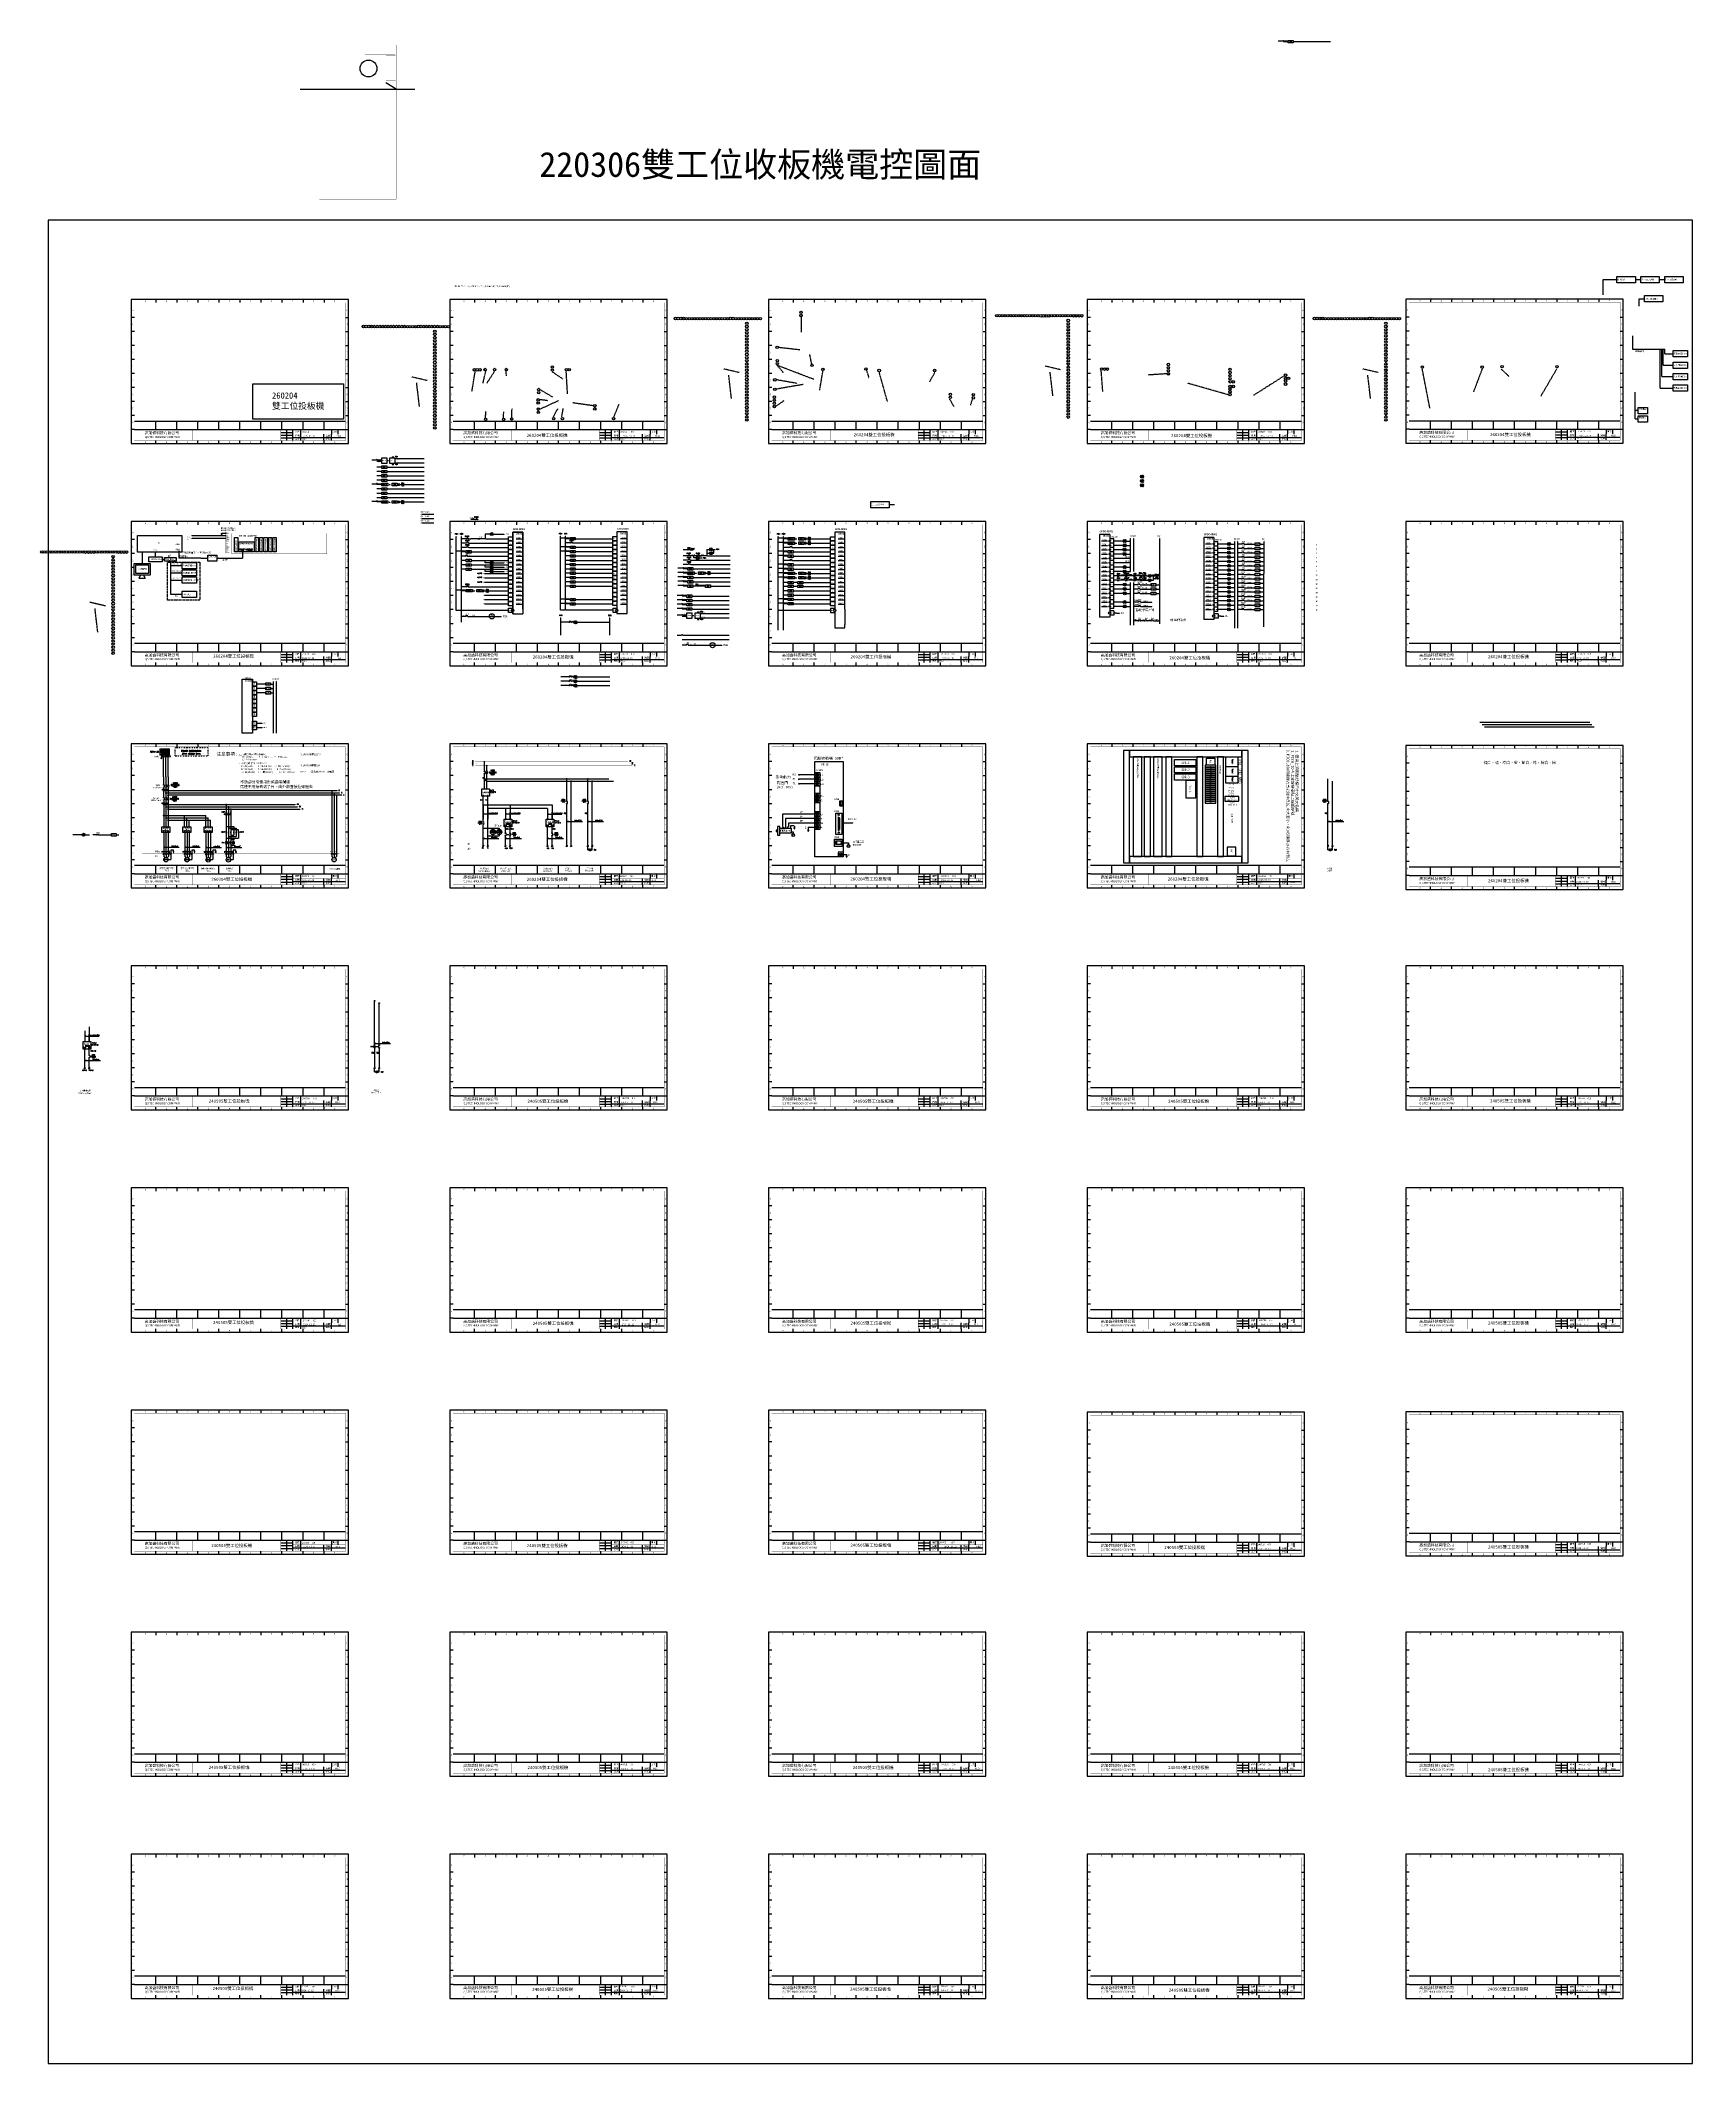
# Model space of a CAD drawing. Header units: millimetres. Extents: x -684 to 5961, y -1281 to 2539.
# Drawn here: x -115 to 2005, y -1219 to 1377 of the extents above; entities that cross this region are included whole.
import ezdxf
from ezdxf.enums import TextEntityAlignment as Align

# ---------------------------------------------------------------- set-up
doc = ezdxf.new("R2010")
doc.units = ezdxf.units.MM
doc.header["$LTSCALE"] = 5
doc.header["$MEASUREMENT"] = 0
for name, pattern in [('DIVIDE2', [0.625, 0.25, -0.125, 0, -0.125, 0, -0.125]), ('HIDDEN', [0.375, 0.25, -0.125]), ('HIDDEN2', [0.1875, 0.125, -0.0625])]:
    doc.linetypes.add(name, pattern=pattern)
doc.layers.get('0').update_dxf_attribs({"linetype": 'CONTINUOUS'})
for name, color, linetype in [('2', 2, 'CONTINUOUS'), ('4', 4, 'CONTINUOUS'), ('6', 6, 'CONTINUOUS'), ('AIR', 7, 'CONTINUOUS'), ('TEXT', 4, 'CONTINUOUS'), ('圖框', 7, 'CONTINUOUS'), ('文字', 4, 'CONTINUOUS')]:
    doc.layers.add(name, color=color, linetype=linetype)
doc.styles.add('DAYUM', font='complex', dxfattribs={"bigfont": 'dayum'})
doc.styles.add('DAYUS', font='romanc.shx', dxfattribs={"height": 25, "bigfont": 'dayus.shx'})
doc.styles.add('MtXpl_', font='mingliub.ttc')
doc.styles.add('ROMANS', font='romans', dxfattribs={"height": 2})
doc.styles.add('sim', font='simplex.shx', dxfattribs={"width": 0.8, "bigfont": 'chineset.shx'})
doc.styles.add('ST', font='c2.shx', dxfattribs={"height": 375, "bigfont": 'china.shx'})
doc.styles.get("Standard").update_dxf_attribs({"font": 'arialbd.ttf', "height": 15})
doc.styles.add('新細明體', font='', dxfattribs={"width": 0.8})
doc.styles.add('標楷體', font='', dxfattribs={"width": 0.8})
doc.styles.add('線號', font='simplex.shx', dxfattribs={"height": 1.5, "bigfont": 'chineset.shx'})
doc.styles.get('新細明體').set_extended_font_data('新細明體')
doc.styles.get('標楷體').set_extended_font_data('標楷體')

# ---------------------------------------------------------------- blocks, each defined once
blk = doc.blocks.new('圖框')
at = {"layer": '圖框'}
for p, q in [((0, 185), (0, 0)), ((279, 185), (0, 185)), ((31.5, 185), (31.5, 181)), ((58.5, 185), (58.5, 181)), ((85.5, 185), (85.5, 181)), ((112.5, 185), (112.5, 181)), ((139.5, 185), (139.5, 181)), ((166.5, 185), (166.5, 181)), ((193.5, 185), (193.5, 181)), ((220.5, 185), (220.5, 181)), ((247.5, 185), (247.5, 181)), ((279, 0), (279, 185)), ((4, 162), (0, 162)), ((275, 162), (279, 162)), ((4, 144), (0, 144)), ((275, 144), (279, 144)), ((4, 126), (0, 126)), ((4, 108), (0, 108)), ((275, 126), (279, 126)), ((275, 108), (279, 108)), ((4, 90), (0, 90)), ((275, 90), (279, 90)), ((4, 72), (0, 72)), ((4, 54), (0, 54)), ((275, 72), (279, 72)), ((275, 54), (279, 54)), ((4, 36), (0, 36)), ((4, 29), (275, 29)), ((31.5, 18), (31.5, 29)), ((58.5, 18), (58.5, 29)), ((85.5, 18), (85.5, 29)), ((112.5, 18), (112.5, 29)), ((139.5, 18), (139.5, 29)), ((166.5, 18), (166.5, 29)), ((193.5, 18), (193.5, 29)), ((220.5, 18), (220.5, 29)), ((247.5, 18), (247.5, 29)), ((275, 36), (279, 36)), ((4, 18), (0, 18)), ((0, 0), (279, 0)), ((4, 18), (275, 18)), ((31.5, 0), (31.5, 4)), ((58.5, 0), (58.5, 4)), ((85.5, 0), (85.5, 4)), ((112.5, 0), (112.5, 4)), ((139.5, 0), (139.5, 4)), ((166.5, 0), (166.5, 4)), ((192, 14.5), (207.1, 14.5)), ((192, 11), (207.1, 11)), ((192, 7.5), (207.1, 7.5)), ((193.5, 0), (193.5, 4)), ((199.4, 18), (199.4, 4)), ((207.1, 18), (207.1, 4)), ((207.1, 8), (275, 8)), ((217.2, 18), (217.2, 4)), ((220.5, 0), (220.5, 4)), ((247.5, 0), (247.5, 4)), ((257, 18), (257, 12)), ((265, 18), (265, 12)), ((275, 18), (279, 18))]:
    blk.add_line(p, q, dxfattribs=at)
at = {"layer": '圖框', "const_width": 0.2}
for points in [[(4, 4), (275, 4), (275, 181), (4, 181)], [(4, 181), (275, 181), (275, 4), (4, 4)]]:
    blk.add_lwpolyline(points, close=True, dxfattribs=at)
at = {"layer": '圖框'}
for points, const_width in [([(4, 18), (275, 18)], 0.2), ([(79, 18), (79, 4)], 0.15), ([(192, 18), (192, 4)], 0.15), ([(207.1, 12), (275, 12)], 0.15)]:
    blk.add_lwpolyline(points, dxfattribs=dict(at, const_width=const_width))
for points in [[(246.9, 12), (246.9, 4)], [(256.6, 12), (256.6, 4)]]:
    blk.add_lwpolyline(points, dxfattribs=at)
at = {"insert": (17.3, 15.6), "char_height": 2, "width": 50.982, "attachment_point": 1, "style": '線號'}
blk.add_mtext('{\\fMicrosoft JhengHei|b1|i0|c136|p34;\\H1.75x;\\C4;高加盛科技有限公司\\H0.85714x;\\P\\fMicrosoft JhengHei|b0|i0|c136|p34;\\H0.83333x;GJS TECHNOLOGY COMPANY}', dxfattribs=at)
at = {"layer": '圖框', "style": '標楷體', "width": 0.8}
for s, p in [('0', (17.6, 181.9)), ('1', (44.6, 181.9)), ('2', (71.6, 181.9)), ('3', (98.6, 181.9)), ('4', (125.6, 181.9)), ('5', (152.6, 181.9)), ('6', (179.6, 181.9)), ('7', (206.6, 181.9)), ('8', (233.6, 181.9)), ('9', (260.6, 181.9)), ('0', (1.4, 170.1)), ('0', (276.4, 170.1)), ('2', (1.4, 134.1)), ('1', (1.4, 152.1)), ('2', (276.4, 134.1)), ('1', (276.4, 152.1)), ('3', (1.4, 116.1)), ('3', (276.4, 116.1)), ('4', (1.4, 98.1)), ('5', (1.4, 80.1)), ('4', (276.4, 98.1)), ('5', (276.4, 80.1)), ('6', (1.4, 62.1)), ('6', (276.4, 62.1)), ('7', (1.4, 44.1)), ('8', (1.4, 26.1)), ('7', (276.4, 44.1)), ('8', (276.4, 26.1)), ('0', (17.6, 0.9)), ('1', (44.6, 0.9)), ('2', (71.6, 0.9)), ('3', (98.6, 0.9)), ('4', (125.6, 0.9)), ('5', (152.6, 0.9)), ('6', (179.6, 0.9)), ('7', (206.6, 0.9)), ('8', (233.6, 0.9)), ('9', (260.6, 0.9))]:
    blk.add_text(s, height=2, dxfattribs=at).set_placement(p)
at = {"layer": '圖框', "style": 'MtXpl_'}
for s, p in [('設計', (210.4, 5.3)), ('圖號', (210.4, 14.2)), ('日期', (210.2, 9.3)), ('繪圖', (249.6, 9.3)), ('核准', (249.6, 5.3)), ('頁次^J', (258.3, 14.2))]:
    blk.add_text(s, height=2, dxfattribs=at).set_placement(p)
blk = doc.blocks.new('A$C52BC11C5')
blk.add_line((0, 0, 0.3), (3.5, 3.5, 0.3))
blk.add_circle((1.8, 1.8, 0.3), 1)
blk = doc.blocks.new('A$C56EF1552')
at = {"layer": '2'}
for p, q in [((5, 0), (7.3, 0.6)), ((7.3, 0.6), (7.3, 0)), ((10, 0), (12.3, 0.6)), ((12.3, 0.6), (12.3, 0))]:
    blk.add_line(p, q, dxfattribs=at)
blk.add_lwpolyline([(2.3, 0), (2.3, 0.6), (0, 0), (14.4, 0), (34.1, 0)], dxfattribs=at)

msp = doc.modelspace()

# ---------------------------------------------------------------- hatches: boundary and pattern name
at = {"linetype": 'Continuous'}
h = msp.add_hatch(color=0, dxfattribs=at)
h.dxf.hatch_style = 1
h.set_gradient(color1=(255, 255, 0), color2=(255, 252, 55), centered=1, one_color=1, tint=0.608609)
h.paths.add_polyline_path([(1262.304, 1321.351, 1), (1261.512, 1321.351, 1)])
edge = h.paths.add_edge_path()
edge.add_arc((1261.908, 1321.351), 0.396, 0, 360)
h = msp.add_hatch(color=2, dxfattribs=at)
h.dxf.hatch_style = 1
h.paths.add_polyline_path([(455.325, 429.203, 1), (454.325, 429.203, 1)])
h.paths.add_polyline_path([(455.325, 429.203, 1), (454.325, 429.203, 1)])
h.paths.add_polyline_path([(455.325, 429.203, 1), (454.325, 429.203, 1)])
h = msp.add_hatch(color=2, dxfattribs=at)
h.dxf.hatch_style = 1
h.paths.add_polyline_path([(458.265, 426.215, 1), (457.265, 426.215, 1)])
h.paths.add_polyline_path([(458.265, 426.215, 1), (457.265, 426.215, 1)])
h.paths.add_polyline_path([(458.265, 426.215, 1), (457.265, 426.215, 1)])
h = msp.add_hatch(color=2, dxfattribs=at)
h.dxf.hatch_style = 1
h.paths.add_polyline_path([(560.928, 429.176, 1), (559.928, 429.176, 1)])
h.paths.add_polyline_path([(560.928, 429.176, 1), (559.928, 429.176, 1)])
h.paths.add_polyline_path([(560.928, 429.176, 1), (559.928, 429.176, 1)])
h = msp.add_hatch(color=2, dxfattribs=at)
h.dxf.hatch_style = 1
h.paths.add_polyline_path([(566.738, 426.236, 1), (565.738, 426.236, 1)])
h.paths.add_polyline_path([(566.738, 426.236, 1), (565.738, 426.236, 1)])
h.paths.add_polyline_path([(566.738, 426.236, 1), (565.738, 426.236, 1)])
h = msp.add_hatch(color=2, dxfattribs=at)
h.dxf.hatch_style = 1
h.paths.add_polyline_path([(587.928, 429.176, 1), (586.928, 429.176, 1)])
h.paths.add_polyline_path([(587.928, 429.176, 1), (586.928, 429.176, 1)])
h.paths.add_polyline_path([(587.928, 429.176, 1), (586.928, 429.176, 1)])
h = msp.add_hatch(color=2, dxfattribs=at)
h.dxf.hatch_style = 1
h.paths.add_polyline_path([(593.738, 426.236, 1), (592.738, 426.236, 1)])
h.paths.add_polyline_path([(593.738, 426.236, 1), (592.738, 426.236, 1)])
h.paths.add_polyline_path([(593.738, 426.236, 1), (592.738, 426.236, 1)])
h = msp.add_hatch(color=2, dxfattribs=at)
h.dxf.hatch_style = 1
h.paths.add_polyline_path([(43.651, 413.889, 1), (42.651, 413.889, 1)])
h.paths.add_polyline_path([(43.651, 413.889, 1), (42.651, 413.889, 1)])
h.paths.add_polyline_path([(43.651, 413.889, 1), (42.651, 413.889, 1)])
h = msp.add_hatch(color=2, dxfattribs=at)
h.dxf.hatch_style = 1
h.paths.add_polyline_path([(43.673, 396.198, 1), (42.673, 396.198, 1)])
h.paths.add_polyline_path([(43.673, 396.198, 1), (42.673, 396.198, 1)])
h.paths.add_polyline_path([(43.673, 396.198, 1), (42.673, 396.198, 1)])
h = msp.add_hatch(color=2, dxfattribs=at)
h.dxf.hatch_style = 1
h.paths.add_polyline_path([(46.591, 410.949, 1), (45.591, 410.949, 1)])
h.paths.add_polyline_path([(46.591, 410.949, 1), (45.591, 410.949, 1)])
h.paths.add_polyline_path([(46.591, 410.949, 1), (45.591, 410.949, 1)])
h = msp.add_hatch(color=2, dxfattribs=at)
h.dxf.hatch_style = 1
h.paths.add_polyline_path([(46.613, 393.258, 1), (45.613, 393.258, 1)])
h.paths.add_polyline_path([(46.613, 393.258, 1), (45.613, 393.258, 1)])
h.paths.add_polyline_path([(46.613, 393.258, 1), (45.613, 393.258, 1)])
h = msp.add_hatch(color=2, dxfattribs=at)
h.dxf.hatch_style = 1
h.paths.add_polyline_path([(49.531, 408.009, 1), (48.531, 408.009, 1)])
h.paths.add_polyline_path([(49.531, 408.009, 1), (48.531, 408.009, 1)])
h.paths.add_polyline_path([(49.531, 408.009, 1), (48.531, 408.009, 1)])
h = msp.add_hatch(color=2, dxfattribs=at)
h.dxf.hatch_style = 1
h.paths.add_polyline_path([(49.553, 390.318, 1), (48.553, 390.318, 1)])
h.paths.add_polyline_path([(49.553, 390.318, 1), (48.553, 390.318, 1)])
h.paths.add_polyline_path([(49.553, 390.318, 1), (48.553, 390.318, 1)])
h = msp.add_hatch(color=2, dxfattribs=at)
h.dxf.hatch_style = 1
h.paths.add_polyline_path([(123.882, 396.198, 1), (122.882, 396.198, 1)])
h.paths.add_polyline_path([(123.882, 396.198, 1), (122.882, 396.198, 1)])
h.paths.add_polyline_path([(123.882, 396.198, 1), (122.882, 396.198, 1)])
h = msp.add_hatch(color=2, dxfattribs=at)
h.dxf.hatch_style = 1
h.paths.add_polyline_path([(126.822, 393.258, 1), (125.822, 393.258, 1)])
h.paths.add_polyline_path([(126.822, 393.258, 1), (125.822, 393.258, 1)])
h.paths.add_polyline_path([(126.822, 393.258, 1), (125.822, 393.258, 1)])
h = msp.add_hatch(color=2, dxfattribs=at)
h.dxf.hatch_style = 1
h.paths.add_polyline_path([(129.762, 390.2, 1), (128.762, 390.2, 1)])
h.paths.add_polyline_path([(129.762, 390.2, 1), (128.762, 390.2, 1)])
h.paths.add_polyline_path([(129.762, 390.2, 1), (128.762, 390.2, 1)])
h = msp.add_hatch(color=2, dxfattribs=at)
h.dxf.hatch_style = 1
h.set_gradient(color1=(255, 255, 0), color2=(255, 252, 55), centered=1, one_color=1, tint=0.608609)
edge = h.paths.add_edge_path()
edge.add_arc((258.977, 413.889), 0.396, 0, 360)
h = msp.add_hatch(color=2, dxfattribs=at)
h.dxf.hatch_style = 1
h.set_gradient(color1=(255, 255, 0), color2=(255, 252, 55), centered=1, one_color=1, tint=0.608609)
edge = h.paths.add_edge_path()
edge.add_arc((261.917, 410.949), 0.396, 0, 360)
h = msp.add_hatch(color=2, dxfattribs=at)
h.dxf.hatch_style = 1
h.set_gradient(color1=(255, 255, 0), color2=(255, 252, 55), centered=1, one_color=1, tint=0.608609)
edge = h.paths.add_edge_path()
edge.add_arc((264.857, 408.009), 0.396, 0, 360)
h = msp.add_hatch(color=2, dxfattribs=at)
h.dxf.hatch_style = 1
h.paths.add_polyline_path([(43.673, 381.986, 1), (42.673, 381.986, 1)])
h.paths.add_polyline_path([(43.673, 381.986, 1), (42.673, 381.986, 1)])
h.paths.add_polyline_path([(43.673, 381.986, 1), (42.673, 381.986, 1)])
h = msp.add_hatch(color=2, dxfattribs=at)
h.dxf.hatch_style = 1
h.paths.add_polyline_path([(46.613, 379.046, 1), (45.613, 379.046, 1)])
h.paths.add_polyline_path([(46.613, 379.046, 1), (45.613, 379.046, 1)])
h.paths.add_polyline_path([(46.613, 379.046, 1), (45.613, 379.046, 1)])
h = msp.add_hatch(color=2, dxfattribs=at)
h.dxf.hatch_style = 1
h.paths.add_polyline_path([(49.553, 376.106, 1), (48.553, 376.106, 1)])
h.paths.add_polyline_path([(49.553, 376.106, 1), (48.553, 376.106, 1)])
h.paths.add_polyline_path([(49.553, 376.106, 1), (48.553, 376.106, 1)])
h = msp.add_hatch(color=2, dxfattribs=at)
h.dxf.hatch_style = 1
h.paths.add_polyline_path([(314.428, 144.176, 1), (313.428, 144.176, 1)])
h.paths.add_polyline_path([(314.428, 144.176, 1), (313.428, 144.176, 1)])
h.paths.add_polyline_path([(314.428, 144.176, 1), (313.428, 144.176, 1)])
h = msp.add_hatch(color=2, dxfattribs=at)
h.dxf.hatch_style = 1
h.paths.add_polyline_path([(320.238, 141.236, 1), (319.238, 141.236, 1)])
h.paths.add_polyline_path([(320.238, 141.236, 1), (319.238, 141.236, 1)])
h.paths.add_polyline_path([(320.238, 141.236, 1), (319.238, 141.236, 1)])

# ---------------------------------------------------------------- linework, layer by layer
for p, q in [((1479.542, 1375.705), (1473.61, 1375.705)), ((1486.3, 1375.022), (1480.276, 1375.022)), ((1486.3, 1375.705), (1481.009, 1375.705)), ((1492.702, 1375.041), (1540.699, 1375.041)), ((157.446, 935.922), (273.927, 935.922)), ((157.446, 890.82), (157.446, 935.922)), ((273.927, 935.922), (273.927, 890.82)), ((273.927, 890.82), (157.446, 890.82)), ((316.213, 838.019), (310.281, 838.019)), ((322.97, 836.192), (316.946, 836.192)), ((322.97, 838.019), (317.678, 838.019)), ((330.336, 837.422), (331.825, 837.422)), ((336.425, 842.298), (338.523, 842.298)), ((336.425, 842.298), (336.425, 841.038)), ((336.425, 833.918), (336.425, 832.65)), ((336.425, 832.65), (338.523, 832.65)), ((339.775, 840.285), (377.369, 840.285)), ((339.775, 834.685), (377.369, 834.685)), ((316.213, 807.453), (310.281, 807.453)), ((322.97, 829.067), (316.946, 829.067)), ((322.97, 823.335), (316.946, 823.335)), ((322.97, 817.916), (316.946, 817.916)), ((322.97, 812.183), (316.946, 812.183)), ((322.97, 806.77), (316.946, 806.77)), ((322.97, 806.77), (316.946, 806.77)), ((322.97, 807.453), (317.678, 807.453)), ((329.371, 829.087), (377.369, 829.087)), ((329.371, 823.354), (377.369, 823.354)), ((329.371, 817.936), (377.369, 817.936)), ((329.371, 812.203), (377.369, 812.203)), ((332.525, 806.675), (334.014, 806.675)), ((342.761, 805.943), (345.795, 805.943)), ((342.816, 807.865), (345.795, 807.865)), ((342.816, 806.789), (377.369, 806.789)), ((1297.156, 818.354), (1296.66, 818.862)), ((1297.156, 815.625), (1296.66, 815.117)), ((1297.156, 812.754), (1296.66, 813.262)), ((1297.156, 810.025), (1296.66, 809.517)), ((1297.156, 807.135), (1296.66, 807.643)), ((1297.311, 816.997), (1300.424, 816.997)), ((1297.311, 811.397), (1300.424, 811.397)), ((1297.311, 805.778), (1300.424, 805.778)), ((1300.254, 815.64), (1300.751, 815.132)), ((1300.254, 810.04), (1300.751, 809.532)), ((1300.269, 818.37), (1300.766, 818.877)), ((1300.269, 812.77), (1300.766, 813.277)), ((1300.269, 807.15), (1300.766, 807.658)), ((316.213, 785.047), (310.281, 785.047)), ((322.97, 801.11), (316.946, 801.11)), ((322.97, 795.377), (316.946, 795.377)), ((322.97, 789.91), (316.946, 789.91)), ((322.97, 784.363), (316.946, 784.363)), ((322.97, 784.363), (316.946, 784.363)), ((322.97, 785.047), (317.678, 785.047)), ((329.371, 801.129), (377.369, 801.129)), ((329.371, 795.396), (377.369, 795.396)), ((329.371, 789.929), (377.369, 789.929)), ((332.525, 784.268), (334.014, 784.268)), ((342.761, 783.536), (345.795, 783.536)), ((342.816, 785.458), (345.795, 785.458)), ((342.816, 784.383), (377.369, 784.383)), ((1297.156, 804.406), (1296.66, 803.898)), ((1300.254, 804.421), (1300.751, 803.913)), ((374.622, 768.701), (390.013, 768.701)), ((374.622, 763.152), (390.013, 763.152)), ((374.622, 757.614), (390.013, 757.614)), ((443.3, 761.773), (437.276, 761.773)), ((443.567, 762.513), (446.235, 762.513)), ((444.901, 762.513), (444.901, 763.993)), ((418.769, 645.248), (418.771, 740.237)), ((425.435, 699.344), (425.435, 740.237)), ((425.435, 699.344), (425.435, 740.237)), ((431.459, 737.112), (425.435, 737.112)), ((431.459, 731.714), (425.435, 731.714)), ((431.726, 737.852), (434.394, 737.852)), ((431.794, 732.436), (434.462, 732.436)), ((433.06, 737.852), (433.06, 739.331)), ((433.128, 732.436), (433.128, 733.916)), ((433.129, 726.836), (433.129, 728.316)), ((434.66, 731.734), (485.858, 731.74)), ((456.571, 737.112), (446.501, 737.112)), ((462.787, 743.165), (465.9, 743.165)), ((504.32, 745.621), (491.132, 745.621)), ((491.132, 745.621), (491.132, 738.631)), ((495.753, 737.131), (503.229, 737.131)), ((495.753, 731.531), (503.229, 731.531)), ((504.32, 646.72), (504.32, 745.621)), ((558.333, 737.856), (552.401, 737.856)), ((552.402, 645.569), (552.402, 740.558)), ((552.402, 645.569), (552.402, 740.558)), ((558.333, 726.936), (552.402, 726.936)), ((559.067, 698.249), (559.067, 740.558)), ((559.067, 698.249), (559.067, 740.558)), ((565.091, 737.172), (559.067, 737.172)), ((565.092, 731.85), (559.068, 731.85)), ((565.091, 737.856), (559.8, 737.856)), ((565.091, 726.936), (559.8, 726.936)), ((565.427, 732.571), (568.095, 732.571)), ((566.761, 732.571), (566.761, 734.051)), ((568.293, 731.869), (619.491, 731.876)), ((571.493, 737.192), (619.49, 737.192)), ((637.951, 745.942), (624.763, 745.942)), ((624.763, 745.942), (624.763, 738.952)), ((629.384, 737.452), (636.861, 737.452)), ((629.384, 731.852), (636.861, 731.852)), ((637.951, 641.37), (637.951, 745.942)), ((832.038, 619.857), (832.038, 740.226)), ((837.969, 737.757), (832.038, 737.757)), ((837.969, 732.208), (832.038, 732.208)), ((838.702, 697.916), (838.702, 740.226)), ((838.702, 697.916), (838.702, 740.226)), ((844.726, 737.074), (838.702, 737.074)), ((844.726, 737.074), (838.702, 737.074)), ((844.726, 731.525), (838.702, 731.525)), ((844.726, 731.525), (838.702, 731.525)), ((844.726, 737.757), (839.435, 737.757)), ((844.726, 732.208), (839.435, 732.208)), ((847.002, 727.129), (849.669, 727.129)), ((854.281, 736.979), (855.771, 736.979)), ((854.281, 731.43), (855.771, 731.43)), ((864.517, 736.247), (867.552, 736.247)), ((864.517, 730.698), (867.552, 730.698)), ((864.572, 738.169), (867.552, 738.169)), ((864.572, 737.093), (899.125, 737.093)), ((864.572, 732.62), (867.552, 732.62)), ((864.572, 731.545), (899.125, 731.545)), ((917.587, 745.61), (904.399, 745.61)), ((904.399, 745.61), (904.399, 738.619)), ((909.019, 737.119), (916.496, 737.119)), ((909.019, 731.519), (916.496, 731.519)), ((917.587, 646.708), (917.587, 745.61)), ((1257.313, 742.816), (1244.313, 742.816)), ((1244.313, 742.816), (1244.313, 643.288)), ((1246.83, 734.326), (1254.307, 734.326)), ((1246.83, 728.726), (1254.307, 728.726)), ((1257.313, 742.816), (1257.313, 735.2)), ((1262.587, 737.072), (1257.313, 737.073)), ((1262.587, 737.072), (1257.313, 737.073)), ((1257.313, 733.452), (1257.313, 729.595)), ((1262.587, 731.472), (1257.313, 731.473)), ((1262.587, 731.472), (1257.313, 731.473)), ((1257.313, 727.848), (1257.313, 723.995)), ((1262.587, 647.583), (1262.587, 737.072)), ((1274.694, 734.299), (1262.587, 734.3)), ((1274.694, 728.699), (1262.587, 728.7)), ((1274.988, 735.656), (1274.492, 736.164)), ((1274.988, 732.926), (1274.492, 732.419)), ((1274.988, 730.056), (1274.492, 730.564)), ((1274.988, 727.326), (1274.492, 726.819)), ((1275.143, 734.299), (1278.256, 734.299)), ((1275.143, 728.699), (1278.256, 728.699)), ((1278.086, 732.942), (1278.583, 732.434)), ((1278.086, 727.342), (1278.583, 726.834)), ((1278.101, 735.671), (1278.598, 736.179)), ((1278.101, 730.071), (1278.598, 730.579)), ((1278.533, 734.279), (1284.224, 734.279)), ((1278.533, 728.679), (1284.224, 728.679)), ((1284.224, 695.335), (1284.224, 737.425)), ((1284.224, 695.335), (1284.224, 737.425)), ((1288.242, 695.335), (1288.242, 737.425)), ((1288.242, 695.335), (1288.242, 737.425)), ((1321.579, 696.503), (1321.579, 737.396)), ((1321.579, 696.503), (1321.579, 737.396)), ((1390.94, 738.989), (1377.94, 738.989)), ((1377.94, 738.989), (1377.94, 639.462)), ((1380.457, 730.499), (1387.934, 730.499)), ((1390.94, 738.989), (1390.94, 731.373)), ((1396.214, 733.246), (1390.94, 733.247)), ((1396.214, 733.246), (1390.94, 733.247)), ((1390.94, 729.626), (1390.94, 725.768)), ((1396.214, 727.646), (1390.94, 727.647)), ((1396.214, 727.646), (1390.94, 727.647)), ((1396.214, 643.757), (1396.214, 733.246)), ((1408.331, 730.368), (1396.224, 730.369)), ((1411.837, 730.351), (1417.861, 730.351)), ((1417.851, 677.065), (1417.851, 733.599)), ((1417.851, 677.065), (1417.851, 733.599)), ((1421.779, 677.065), (1421.779, 733.599)), ((1421.779, 677.065), (1421.779, 733.599)), ((1426.759, 730.351), (1421.779, 730.351)), ((1427.025, 731.484), (1429.693, 731.484)), ((1427.299, 730.339), (1427.292, 730.339)), ((1427.299, 730.339), (1427.292, 730.339)), ((1455.473, 692.676), (1455.473, 733.57)), ((1455.473, 692.676), (1455.473, 733.57)), ((424.701, 721.121), (418.769, 721.121)), ((431.459, 720.437), (425.435, 720.437)), ((431.459, 709.339), (425.435, 709.339)), ((431.459, 703.607), (425.435, 703.607)), ((431.46, 726.114), (425.436, 726.114)), ((431.459, 721.121), (426.168, 721.121)), ((430.733, 716.041), (433.401, 716.041)), ((431.795, 726.836), (434.463, 726.836)), ((434.661, 726.134), (485.859, 726.14)), ((437.861, 720.457), (485.858, 720.457)), ((437.861, 709.359), (485.858, 709.359)), ((437.861, 703.626), (485.858, 703.626)), ((462.787, 706.494), (465.9, 706.494)), ((495.753, 725.931), (503.229, 725.931)), ((495.753, 720.331), (503.229, 720.331)), ((495.753, 714.731), (503.229, 714.731)), ((495.753, 709.131), (503.229, 709.131)), ((495.753, 703.531), (503.229, 703.531)), ((558.333, 721.414), (552.402, 721.414)), ((565.091, 715.209), (559.067, 715.209)), ((565.091, 709.477), (559.067, 709.477)), ((565.091, 704.009), (559.067, 704.009)), ((565.091, 726.252), (559.068, 726.252)), ((565.091, 720.73), (559.068, 720.73)), ((565.091, 721.414), (559.8, 721.414)), ((571.493, 726.252), (619.49, 726.252)), ((571.493, 720.75), (619.49, 720.75)), ((571.493, 715.229), (619.49, 715.229)), ((571.493, 709.496), (619.49, 709.496)), ((571.493, 704.029), (619.49, 704.029)), ((629.384, 726.252), (636.861, 726.252)), ((629.384, 720.652), (636.861, 720.652)), ((629.384, 715.052), (636.861, 715.052)), ((629.384, 709.452), (636.861, 709.452)), ((629.384, 703.852), (636.861, 703.852)), ((715.95, 722.95), (709.926, 722.95)), ((715.95, 715.273), (709.926, 715.273)), ((715.95, 709.876), (709.926, 709.876)), ((715.951, 704.276), (709.927, 704.276)), ((716.217, 716.013), (718.885, 716.013)), ((716.285, 724.363), (718.953, 724.363)), ((716.285, 724.363), (716.285, 723.863)), ((716.285, 723.863), (718.953, 723.863)), ((716.285, 710.598), (718.953, 710.598)), ((716.286, 704.998), (718.954, 704.998)), ((717.551, 716.013), (717.551, 717.493)), ((717.619, 710.598), (717.619, 712.077)), ((717.62, 704.998), (717.62, 706.477)), ((718.953, 724.363), (718.953, 723.863)), ((719.151, 709.895), (770.349, 709.902)), ((727.791, 715.273), (719.152, 715.273)), ((719.152, 704.295), (770.35, 704.302)), ((726.892, 713.9), (726.395, 714.408)), ((726.892, 711.171), (726.395, 710.663)), ((727.046, 712.543), (730.159, 712.543)), ((728.058, 716.013), (730.726, 716.013)), ((729.392, 716.013), (729.392, 717.493)), ((729.99, 711.186), (730.486, 710.678)), ((730.005, 713.916), (730.502, 714.423)), ((741.062, 715.273), (730.992, 715.273)), ((744.013, 720.054), (743.516, 720.562)), ((744.013, 717.325), (743.516, 716.817)), ((744.039, 723.606), (747.152, 723.606)), ((744.167, 718.697), (747.28, 718.697)), ((747.111, 717.34), (747.607, 716.832)), ((747.126, 720.07), (747.622, 720.577)), ((837.968, 721.111), (832.036, 721.111)), ((837.968, 715.562), (832.036, 715.562)), ((837.968, 704.464), (832.036, 704.464)), ((844.726, 720.427), (838.702, 720.427)), ((844.726, 714.878), (838.702, 714.878)), ((844.726, 703.781), (838.702, 703.781)), ((844.726, 721.111), (839.435, 721.111)), ((844.726, 715.562), (839.435, 715.562)), ((844.726, 704.464), (839.435, 704.464)), ((847.002, 710.483), (849.669, 710.483)), ((847.276, 725.984), (847.268, 725.984)), ((847.276, 725.984), (847.268, 725.984)), ((847.276, 709.338), (847.268, 709.338)), ((847.276, 709.338), (847.268, 709.338)), ((851.128, 720.447), (899.125, 720.447)), ((851.128, 714.898), (899.125, 714.898)), ((851.128, 703.8), (899.125, 703.8)), ((909.019, 725.919), (916.496, 725.919)), ((909.019, 720.319), (916.496, 720.319)), ((909.019, 714.719), (916.496, 714.719)), ((909.019, 709.119), (916.496, 709.119)), ((909.019, 703.519), (916.496, 703.519)), ((1246.83, 723.126), (1254.307, 723.126)), ((1246.83, 717.526), (1254.307, 717.526)), ((1246.83, 711.926), (1254.307, 711.926)), ((1246.83, 706.326), (1254.307, 706.326)), ((1262.587, 725.872), (1257.313, 725.873)), ((1262.587, 725.872), (1257.313, 725.873)), ((1257.313, 722.248), (1257.313, 718.395)), ((1262.587, 720.321), (1257.313, 720.321)), ((1262.587, 720.321), (1257.313, 720.321)), ((1257.313, 716.648), (1257.313, 712.797)), ((1262.587, 714.721), (1257.313, 714.721)), ((1262.587, 714.721), (1257.313, 714.721)), ((1257.313, 711.05), (1257.313, 707.195)), ((1262.587, 709.121), (1257.313, 709.121)), ((1262.587, 709.121), (1257.313, 709.121)), ((1257.313, 705.448), (1257.313, 701.595)), ((1262.587, 703.521), (1257.313, 703.521)), ((1262.587, 703.521), (1257.313, 703.521)), ((1274.694, 723.099), (1262.587, 723.1)), ((1274.694, 717.548), (1262.587, 717.549)), ((1274.694, 700.903), (1262.587, 700.905)), ((1274.988, 724.437), (1274.492, 724.944)), ((1274.988, 721.707), (1274.492, 721.199)), ((1274.988, 716.175), (1274.492, 715.667)), ((1274.99, 702.105), (1274.493, 702.612)), ((1275.004, 718.905), (1274.507, 719.412)), ((1275.143, 723.079), (1278.256, 723.079)), ((1275.143, 717.548), (1278.256, 717.548)), ((1278.086, 721.722), (1278.583, 721.215)), ((1278.086, 716.19), (1278.583, 715.683)), ((1278.101, 724.452), (1278.598, 724.96)), ((1278.103, 702.12), (1278.599, 702.628)), ((1278.117, 718.92), (1278.613, 719.428)), ((1278.533, 723.079), (1284.224, 723.079)), ((1380.457, 724.899), (1387.934, 724.899)), ((1380.457, 719.299), (1387.934, 719.299)), ((1380.457, 713.699), (1387.934, 713.699)), ((1380.457, 708.099), (1387.934, 708.099)), ((1380.457, 702.499), (1387.934, 702.499)), ((1390.94, 724.021), (1390.94, 720.168)), ((1396.214, 722.046), (1390.94, 722.047)), ((1396.214, 722.046), (1390.94, 722.047)), ((1390.94, 718.421), (1390.94, 714.568)), ((1396.214, 716.495), (1390.94, 716.495)), ((1396.214, 716.495), (1390.94, 716.495)), ((1390.94, 712.821), (1390.94, 708.971)), ((1396.214, 710.895), (1390.94, 710.895)), ((1396.214, 710.895), (1390.94, 710.895)), ((1390.94, 707.224), (1390.94, 703.368)), ((1396.214, 705.295), (1390.94, 705.295)), ((1396.214, 705.295), (1390.94, 705.295)), ((1390.94, 701.621), (1390.94, 697.768)), ((1408.32, 708.016), (1396.214, 708.018)), ((1408.32, 702.468), (1396.214, 702.469)), ((1408.329, 719.168), (1396.223, 719.169)), ((1408.329, 713.619), (1396.223, 713.62)), ((1408.331, 724.819), (1396.224, 724.82)), ((1411.827, 708), (1417.851, 708)), ((1411.827, 702.451), (1417.851, 702.451)), ((1411.836, 719.151), (1417.859, 719.151)), ((1411.836, 713.602), (1417.859, 713.602)), ((1411.837, 724.802), (1417.861, 724.802)), ((1426.749, 719.151), (1421.769, 719.151)), ((1426.759, 724.802), (1421.779, 724.802)), ((1426.759, 713.602), (1421.779, 713.602)), ((1426.759, 708), (1421.779, 708)), ((1426.759, 702.451), (1421.779, 702.451)), ((1427.015, 720.284), (1429.683, 720.284)), ((1427.025, 725.935), (1429.693, 725.935)), ((1427.025, 714.735), (1429.693, 714.735)), ((1427.025, 709.133), (1429.693, 709.133)), ((1427.025, 703.584), (1429.693, 703.584)), ((1427.289, 719.139), (1427.282, 719.139)), ((1427.289, 719.139), (1427.282, 719.139)), ((1427.299, 724.791), (1427.292, 724.791)), ((1427.299, 724.791), (1427.292, 724.791)), ((1427.299, 713.591), (1427.292, 713.591)), ((1427.299, 713.591), (1427.292, 713.591)), ((1427.299, 707.988), (1427.292, 707.988)), ((1427.299, 707.988), (1427.292, 707.988)), ((1427.299, 702.439), (1427.292, 702.439)), ((1427.299, 702.439), (1427.292, 702.439)), ((425.434, 630.042), (425.435, 699.344)), ((425.434, 630.042), (425.435, 699.344)), ((425.434, 630.042), (425.435, 699.344)), ((431.459, 698.058), (425.435, 698.058)), ((431.461, 675.501), (425.437, 675.501)), ((431.796, 676.222), (434.464, 676.222)), ((433.13, 676.222), (433.13, 677.702)), ((434.661, 675.52), (485.86, 675.527)), ((437.861, 698.077), (485.858, 698.077)), ((455.076, 692.712), (485.858, 692.712)), ((455.076, 687.05), (485.858, 687.05)), ((455.076, 681.501), (485.858, 681.501)), ((462.787, 700.761), (465.9, 700.761)), ((462.787, 695.212), (465.9, 695.212)), ((495.753, 697.931), (503.229, 697.931)), ((495.753, 692.327), (503.229, 692.327)), ((495.753, 686.727), (503.229, 686.727)), ((495.753, 681.127), (503.229, 681.127)), ((495.753, 675.527), (503.229, 675.527)), ((559.065, 645.569), (559.067, 698.249)), ((565.091, 698.277), (559.067, 698.277)), ((565.091, 693.014), (559.067, 693.014)), ((565.091, 687.281), (559.067, 687.281)), ((565.091, 681.814), (559.067, 681.814)), ((565.091, 676.265), (559.067, 676.265)), ((571.493, 698.296), (619.49, 698.296)), ((571.493, 693.034), (619.49, 693.034)), ((571.493, 687.301), (619.49, 687.301)), ((571.493, 681.834), (619.49, 681.834)), ((571.493, 676.285), (619.49, 676.285)), ((629.384, 698.252), (636.861, 698.252)), ((629.384, 692.648), (636.861, 692.648)), ((629.384, 687.048), (636.861, 687.048)), ((629.384, 681.448), (636.861, 681.448)), ((629.384, 675.848), (636.861, 675.848)), ((709.192, 699.282), (703.26, 699.282)), ((709.192, 688.185), (703.26, 688.185)), ((709.192, 682.636), (703.26, 682.636)), ((709.192, 677.087), (703.26, 677.087)), ((709.194, 693.733), (703.262, 693.733)), ((715.95, 698.599), (709.926, 698.599)), ((715.95, 693.05), (709.926, 693.05)), ((715.95, 693.05), (709.926, 693.05)), ((715.95, 687.501), (709.926, 687.501)), ((715.95, 681.952), (709.926, 681.952)), ((715.95, 676.403), (709.926, 676.403)), ((715.95, 699.282), (710.659, 699.282)), ((715.95, 693.733), (710.659, 693.733)), ((715.95, 688.185), (710.659, 688.185)), ((715.95, 682.636), (710.659, 682.636)), ((715.95, 677.087), (710.659, 677.087)), ((722.352, 698.618), (770.349, 698.618)), ((722.352, 687.521), (770.349, 687.521)), ((722.352, 681.972), (770.349, 681.972)), ((725.505, 692.955), (726.995, 692.955)), ((738.493, 677.087), (725.803, 677.087)), ((738.493, 676.403), (732.469, 676.403)), ((735.741, 692.223), (738.776, 692.223)), ((735.797, 694.145), (738.776, 694.145)), ((735.797, 693.07), (770.349, 693.07)), ((744.895, 676.423), (770.349, 676.423)), ((837.968, 698.915), (832.036, 698.915)), ((837.969, 693.366), (832.038, 693.366)), ((837.969, 687.817), (832.038, 687.817)), ((844.726, 698.232), (838.702, 698.232)), ((838.702, 628.908), (838.702, 697.916)), ((838.702, 619.857), (838.702, 697.916)), ((844.726, 692.683), (838.702, 692.683)), ((844.726, 692.683), (838.702, 692.683)), ((844.726, 687.134), (838.702, 687.134)), ((844.726, 687.134), (838.702, 687.134)), ((844.726, 680.994), (838.702, 680.994)), ((844.726, 676.036), (838.702, 676.036)), ((844.726, 698.915), (839.435, 698.915)), ((844.726, 693.366), (839.435, 693.366)), ((844.726, 687.817), (839.435, 687.817)), ((851.128, 698.251), (899.125, 698.251)), ((857.152, 680.994), (851.128, 680.994)), ((857.152, 676.036), (851.128, 676.036)), ((854.281, 692.588), (855.771, 692.588)), ((854.281, 687.039), (855.771, 687.039)), ((863.553, 681.014), (899.125, 681.014)), ((863.553, 676.056), (899.125, 676.056)), ((864.517, 691.856), (867.552, 691.856)), ((864.517, 686.307), (867.552, 686.307)), ((864.572, 693.778), (867.552, 693.778)), ((864.572, 692.702), (899.125, 692.702)), ((864.572, 688.229), (867.552, 688.229)), ((864.572, 687.154), (899.125, 687.154)), ((909.019, 697.919), (916.496, 697.919)), ((909.019, 692.315), (916.496, 692.315)), ((909.019, 686.715), (916.496, 686.715)), ((909.019, 681.115), (916.496, 681.115)), ((909.019, 675.515), (916.496, 675.515)), ((1246.83, 700.726), (1254.307, 700.726)), ((1246.83, 695.126), (1254.307, 695.126)), ((1246.83, 689.521), (1254.307, 689.521)), ((1246.83, 683.921), (1254.307, 683.921)), ((1246.83, 678.321), (1254.307, 678.321)), ((1257.313, 699.848), (1257.313, 695.995)), ((1262.587, 697.921), (1257.313, 697.921)), ((1262.587, 697.921), (1257.313, 697.921)), ((1257.313, 694.248), (1257.313, 690.395)), ((1262.587, 692.321), (1257.313, 692.321)), ((1262.587, 692.321), (1257.313, 692.321)), ((1257.313, 688.648), (1257.313, 684.795)), ((1262.587, 686.721), (1257.313, 686.721)), ((1262.587, 686.721), (1257.313, 686.721)), ((1257.313, 683.048), (1257.313, 679.195)), ((1262.587, 681.121), (1257.313, 681.121)), ((1262.587, 681.121), (1257.313, 681.121)), ((1257.313, 677.448), (1257.313, 673.595)), ((1262.587, 675.521), (1257.313, 675.521)), ((1262.587, 675.521), (1257.313, 675.521)), ((1274.694, 695.354), (1262.587, 695.356)), ((1267.786, 689.574), (1262.587, 689.575)), ((1267.785, 683.93), (1262.587, 683.93)), ((1274.694, 678.243), (1262.587, 678.245)), ((1267.785, 682.729), (1267.785, 685.129)), ((1267.786, 688.374), (1267.786, 690.774)), ((1268.985, 682.729), (1268.985, 685.129)), ((1278.245, 683.929), (1268.985, 683.93)), ((1268.986, 688.374), (1268.986, 690.774)), ((1278.245, 689.574), (1268.986, 689.575)), ((1274.987, 696.512), (1274.49, 697.02)), ((1274.987, 693.782), (1274.49, 693.275)), ((1274.99, 699.375), (1274.493, 698.867)), ((1275.141, 695.155), (1278.254, 695.155)), ((1275.144, 700.748), (1278.257, 700.748)), ((1280.276, 685.131), (1277.156, 682.851)), ((1280.277, 690.776), (1277.157, 688.496)), ((1278.085, 693.798), (1278.581, 693.29)), ((1278.088, 699.39), (1278.584, 698.883)), ((1278.1, 696.527), (1278.597, 697.035)), ((1278.2, 678.226), (1284.224, 678.226)), ((1278.245, 682.696), (1278.245, 685.096)), ((1278.246, 688.341), (1278.246, 690.741)), ((1278.533, 700.884), (1284.224, 700.884)), ((1278.533, 695.335), (1284.224, 695.335)), ((1279.445, 682.696), (1279.445, 685.096)), ((1288.9, 683.928), (1279.445, 683.929)), ((1279.446, 688.341), (1279.446, 690.741)), ((1288.902, 689.572), (1279.446, 689.574)), ((1284.224, 626.275), (1284.224, 680.891)), ((1290.931, 685.161), (1287.811, 682.881)), ((1290.933, 690.806), (1287.813, 688.526)), ((1293.132, 678.226), (1288.152, 678.226)), ((1288.242, 626.275), (1288.242, 680.891)), ((1288.242, 626.275), (1288.242, 680.891)), ((1288.9, 682.727), (1288.9, 685.127)), ((1288.902, 688.372), (1288.902, 690.772)), ((1290.1, 682.727), (1290.1, 685.127)), ((1297.295, 683.927), (1290.1, 683.928)), ((1290.102, 688.372), (1290.102, 690.772)), ((1297.295, 689.571), (1290.102, 689.572)), ((1293.399, 679.36), (1296.066, 679.36)), ((1293.673, 678.215), (1293.665, 678.215)), ((1293.673, 678.215), (1293.665, 678.215)), ((1297.295, 688.511), (1297.295, 690.911)), ((1297.295, 682.977), (1297.295, 685.377)), ((1298.495, 688.511), (1298.495, 690.911)), ((1298.495, 682.977), (1298.495, 685.377)), ((1307.357, 683.927), (1310.13, 683.927)), ((1307.358, 689.571), (1310.131, 689.571)), ((1310.659, 683.969), (1313.505, 683.969)), ((1310.66, 689.517), (1316.12, 689.517)), ((1313.505, 683.969), (1313.505, 689.517)), ((1316.386, 687.852), (1319.053, 687.852)), ((1316.387, 689.25), (1319.054, 689.25)), ((1317.336, 689.87), (1318.103, 688.633)), ((1317.336, 688.471), (1318.103, 687.234)), ((1318.123, 689.909), (1317.356, 688.653)), ((1318.123, 688.51), (1317.356, 687.253)), ((1319.32, 689.537), (1321.579, 689.537)), ((1321.579, 695.086), (1321.579, 696.503)), ((1321.579, 627.984), (1321.579, 695.086)), ((1321.579, 627.984), (1321.579, 695.086)), ((1380.457, 696.899), (1387.934, 696.899)), ((1380.457, 691.299), (1387.934, 691.299)), ((1380.457, 685.695), (1387.934, 685.695)), ((1380.457, 680.095), (1387.934, 680.095)), ((1396.214, 699.695), (1390.94, 699.695)), ((1396.214, 699.695), (1390.94, 699.695)), ((1390.94, 696.021), (1390.94, 692.168)), ((1396.214, 694.095), (1390.94, 694.095)), ((1396.214, 694.095), (1390.94, 694.095)), ((1390.94, 690.421), (1390.94, 686.568)), ((1396.214, 688.495), (1390.94, 688.495)), ((1396.214, 688.495), (1390.94, 688.495)), ((1390.94, 684.821), (1390.94, 680.968)), ((1396.214, 682.895), (1390.94, 682.895)), ((1396.214, 682.895), (1390.94, 682.895)), ((1390.94, 679.221), (1390.94, 675.368)), ((1396.214, 677.295), (1390.94, 677.295)), ((1396.214, 677.295), (1390.94, 677.295)), ((1408.329, 685.616), (1396.223, 685.618)), ((1408.329, 680.068), (1396.223, 680.069)), ((1408.331, 696.816), (1396.224, 696.818)), ((1408.331, 691.268), (1396.224, 691.269)), ((1411.836, 685.6), (1417.859, 685.6)), ((1411.836, 680.051), (1417.859, 680.051)), ((1411.837, 696.8), (1417.861, 696.8)), ((1411.837, 691.251), (1417.861, 691.251)), ((1417.851, 622.448), (1417.851, 677.065)), ((1426.718, 685.6), (1421.738, 685.6)), ((1426.723, 691.251), (1421.744, 691.251)), ((1426.759, 696.8), (1421.779, 696.8)), ((1426.759, 680.051), (1421.779, 680.051)), ((1421.869, 622.448), (1421.869, 677.065)), ((1421.869, 622.448), (1421.869, 677.065)), ((1426.985, 686.733), (1429.652, 686.733)), ((1426.99, 692.384), (1429.658, 692.384)), ((1427.025, 697.933), (1429.693, 697.933)), ((1427.025, 681.184), (1429.693, 681.184)), ((1427.025, 675.582), (1429.693, 675.582)), ((1427.259, 685.588), (1427.251, 685.588)), ((1427.259, 685.588), (1427.251, 685.588)), ((1427.264, 691.239), (1427.256, 691.239)), ((1427.264, 691.239), (1427.256, 691.239)), ((1427.299, 696.788), (1427.292, 696.788)), ((1427.299, 696.788), (1427.292, 696.788)), ((1427.299, 680.039), (1427.292, 680.039)), ((1427.299, 680.039), (1427.292, 680.039)), ((1455.206, 691.26), (1455.206, 692.676)), ((1455.206, 624.158), (1455.206, 691.26)), ((1455.206, 624.158), (1455.206, 691.26)), ((1455.206, 624.158), (1455.206, 691.26)), ((1455.206, 624.158), (1455.206, 691.26)), ((424.703, 671.181), (418.771, 671.181)), ((431.459, 670.497), (425.435, 670.497)), ((431.459, 670.497), (425.435, 670.497)), ((431.459, 671.181), (426.168, 671.181)), ((441.014, 670.402), (442.504, 670.402)), ((451.25, 669.67), (454.285, 669.67)), ((451.306, 671.592), (454.285, 671.592)), ((451.306, 670.517), (485.858, 670.517)), ((455.076, 664.855), (485.858, 664.855)), ((455.076, 659.306), (485.858, 659.306)), ((455.076, 653.757), (485.858, 653.757)), ((491.132, 651.627), (491.132, 646.72)), ((495.753, 669.927), (503.229, 669.927)), ((495.753, 664.327), (503.229, 664.327)), ((495.753, 658.727), (503.229, 658.727)), ((495.753, 653.127), (503.229, 653.127)), ((558.333, 659.83), (552.401, 659.83)), ((558.333, 654.281), (552.401, 654.281)), ((565.091, 659.146), (559.067, 659.146)), ((565.091, 653.597), (559.067, 653.597)), ((565.091, 659.83), (559.8, 659.83)), ((565.091, 654.281), (559.8, 654.281)), ((571.493, 659.166), (619.49, 659.166)), ((571.493, 653.617), (619.49, 653.617)), ((624.763, 651.948), (624.763, 647.041)), ((629.384, 670.248), (636.861, 670.248)), ((629.384, 664.648), (636.861, 664.648)), ((629.384, 659.048), (636.861, 659.048)), ((629.384, 653.448), (636.861, 653.448)), ((707.957, 664.256), (702.025, 664.256)), ((707.957, 658.707), (702.025, 658.707)), ((707.957, 653.158), (702.025, 653.158)), ((714.715, 663.572), (708.691, 663.572)), ((714.715, 658.023), (708.691, 658.023)), ((714.715, 652.474), (708.691, 652.474)), ((714.715, 664.256), (709.424, 664.256)), ((714.715, 658.707), (709.424, 658.707)), ((714.715, 653.158), (709.424, 653.158)), ((721.117, 663.592), (769.114, 663.592)), ((721.117, 658.043), (769.114, 658.043)), ((721.117, 652.494), (769.114, 652.494)), ((837.968, 660.073), (832.036, 660.073)), ((837.968, 654.524), (832.036, 654.524)), ((844.726, 670.385), (838.702, 670.385)), ((844.726, 664.836), (838.702, 664.836)), ((844.726, 659.39), (838.702, 659.39)), ((844.726, 653.841), (838.702, 653.841)), ((844.726, 660.073), (839.435, 660.073)), ((844.726, 654.524), (839.435, 654.524)), ((851.128, 670.405), (899.125, 670.405)), ((851.128, 664.856), (899.125, 664.856)), ((851.128, 659.409), (899.125, 659.409)), ((851.128, 653.86), (899.125, 653.86)), ((904.399, 651.615), (904.399, 646.708)), ((909.019, 669.915), (916.496, 669.915)), ((909.019, 664.315), (916.496, 664.315)), ((909.019, 658.715), (916.496, 658.715)), ((909.019, 653.115), (916.496, 653.115)), ((1246.83, 672.721), (1254.307, 672.721)), ((1246.83, 667.121), (1254.307, 667.121)), ((1246.83, 661.521), (1254.307, 661.521)), ((1246.83, 655.921), (1254.307, 655.921)), ((1246.83, 650.321), (1254.307, 650.321)), ((1257.313, 671.848), (1257.313, 667.995)), ((1262.587, 669.921), (1257.313, 669.921)), ((1257.313, 666.248), (1257.313, 662.395)), ((1262.587, 664.321), (1257.313, 664.321)), ((1257.313, 660.648), (1257.313, 656.795)), ((1262.587, 658.721), (1257.313, 658.721)), ((1257.313, 655.048), (1257.313, 651.195)), ((1262.587, 653.121), (1257.313, 653.121)), ((1257.313, 649.448), (1257.313, 643.287)), ((1274.694, 672.694), (1262.587, 672.696)), ((1274.694, 667.094), (1262.587, 667.096)), ((1274.694, 655.843), (1262.587, 655.845)), ((1274.694, 650.294), (1262.587, 650.296)), ((1278.2, 672.677), (1284.224, 672.677)), ((1278.2, 667.077), (1284.224, 667.077)), ((1278.2, 655.826), (1284.224, 655.826)), ((1278.2, 650.277), (1284.224, 650.277)), ((1293.116, 672.677), (1288.136, 672.677)), ((1293.116, 667.077), (1288.136, 667.077)), ((1293.989, 655.917), (1289.009, 655.917)), ((1293.989, 650.317), (1289.009, 650.317)), ((1293.383, 673.811), (1296.05, 673.811)), ((1293.383, 668.211), (1296.05, 668.211)), ((1293.657, 672.666), (1293.649, 672.666)), ((1293.657, 672.666), (1293.649, 672.666)), ((1293.657, 667.066), (1293.649, 667.066)), ((1293.657, 667.066), (1293.649, 667.066)), ((1294.256, 657.051), (1296.923, 657.051)), ((1294.258, 651.451), (1296.925, 651.451)), ((1294.53, 655.906), (1294.522, 655.906)), ((1294.53, 655.906), (1294.522, 655.906)), ((1294.532, 650.306), (1294.524, 650.306)), ((1294.532, 650.306), (1294.524, 650.306)), ((1380.457, 674.495), (1387.934, 674.495)), ((1380.457, 668.895), (1387.934, 668.895)), ((1380.457, 663.295), (1387.934, 663.295)), ((1380.457, 657.695), (1387.934, 657.695)), ((1380.457, 652.095), (1387.934, 652.095)), ((1390.94, 673.621), (1390.94, 669.768)), ((1396.214, 671.695), (1390.94, 671.695)), ((1396.214, 671.695), (1390.94, 671.695)), ((1390.94, 668.021), (1390.94, 664.168)), ((1396.214, 666.095), (1390.94, 666.095)), ((1390.94, 662.421), (1390.94, 658.568)), ((1396.214, 660.495), (1390.94, 660.495)), ((1390.94, 656.821), (1390.94, 652.968)), ((1396.214, 654.895), (1390.94, 654.895)), ((1390.94, 651.221), (1390.94, 647.368)), ((1396.214, 649.295), (1390.94, 649.295)), ((1408.32, 674.465), (1396.214, 674.467)), ((1408.32, 668.916), (1396.214, 668.918)), ((1408.32, 663.216), (1396.214, 663.218)), ((1408.32, 657.668), (1396.214, 657.669)), ((1408.32, 652.016), (1396.214, 652.018)), ((1411.827, 674.448), (1417.851, 674.448)), ((1411.827, 668.9), (1417.851, 668.9)), ((1411.827, 663.2), (1417.851, 663.2)), ((1411.827, 657.651), (1417.851, 657.651)), ((1411.827, 652), (1417.851, 652)), ((1426.759, 674.448), (1421.779, 674.448)), ((1426.759, 668.9), (1421.779, 668.9)), ((1426.759, 663.2), (1421.779, 663.2)), ((1426.759, 657.651), (1421.779, 657.651)), ((1426.759, 652), (1421.779, 652)), ((1427.025, 670.033), (1429.693, 670.033)), ((1427.025, 664.333), (1429.693, 664.333)), ((1427.025, 658.784), (1429.693, 658.784)), ((1427.025, 653.133), (1429.693, 653.133)), ((1427.299, 674.437), (1427.292, 674.437)), ((1427.299, 674.437), (1427.292, 674.437)), ((1427.299, 668.888), (1427.292, 668.888)), ((1427.299, 668.888), (1427.292, 668.888)), ((1427.299, 663.188), (1427.292, 663.188)), ((1427.299, 663.188), (1427.292, 663.188)), ((1427.299, 657.639), (1427.292, 657.639)), ((1427.299, 657.639), (1427.292, 657.639)), ((1427.299, 651.988), (1427.292, 651.988)), ((1427.299, 651.988), (1427.292, 651.988)), ((424.701, 645.248), (418.769, 645.248)), ((430.414, 637.645), (425.434, 637.645)), ((485.858, 645.248), (426.168, 645.248)), ((430.68, 638.79), (433.348, 638.79)), ((433.614, 637.645), (461.033, 637.645)), ((461.775, 637.645), (466.921, 637.645)), ((467.663, 637.645), (476.381, 637.645)), ((491.132, 643.72), (491.132, 641.049)), ((558.333, 645.569), (552.401, 645.569)), ((552.948, 613.473), (552.948, 635.649)), ((619.49, 645.569), (559.8, 645.569)), ((563.558, 631.213), (566.226, 631.213)), ((563.832, 630.068), (563.825, 630.068)), ((563.832, 630.068), (563.825, 630.068)), ((569.913, 631.437), (569.417, 631.944)), ((569.913, 628.707), (569.417, 628.199)), ((570.067, 630.079), (573.18, 630.079)), ((573.011, 628.722), (573.508, 628.215)), ((573.026, 631.452), (573.523, 631.96)), ((615.682, 613.392), (615.682, 635.649)), ((619.49, 648.332), (624.763, 648.332)), ((619.49, 642.794), (624.763, 642.794)), ((624.763, 644.041), (624.763, 641.37)), ((707.957, 647.609), (702.025, 647.609)), ((707.958, 639.131), (702.026, 639.131)), ((714.715, 646.926), (708.691, 646.926)), ((714.715, 637.304), (708.691, 637.304)), ((714.715, 647.609), (709.424, 647.609)), ((714.715, 639.131), (709.424, 639.131)), ((721.117, 646.945), (769.114, 646.945)), ((722.081, 638.534), (723.57, 638.534)), ((728.17, 643.41), (730.268, 643.41)), ((728.17, 643.41), (728.17, 642.15)), ((728.17, 635.03), (728.17, 633.762)), ((728.17, 633.762), (730.268, 633.762)), ((731.52, 641.396), (769.114, 641.396)), ((731.52, 635.796), (769.114, 635.796)), ((837.968, 645.237), (832.036, 645.237)), ((899.125, 645.237), (839.435, 645.237)), ((899.125, 647.999), (904.399, 647.999)), ((899.125, 642.461), (904.399, 642.461)), ((904.399, 643.708), (904.399, 641.037)), ((904.399, 627.381), (904.399, 622.907)), ((917.587, 622.907), (917.587, 627.381)), ((1262.587, 647.583), (1257.313, 647.583)), ((1262.587, 644.578), (1257.313, 644.578)), ((1262.587, 639.04), (1257.313, 639.04)), ((1257.362, 640.288), (1257.362, 636.782)), ((1266.04, 641.815), (1262.606, 641.815)), ((1265.945, 641.815), (1269.878, 641.815)), ((1293.989, 631.837), (1289.01, 631.837)), ((1294.256, 632.982), (1296.923, 632.982)), ((1302.17, 631.849), (1297.19, 631.849)), ((1302.436, 632.994), (1305.104, 632.994)), ((1310.35, 631.861), (1305.371, 631.861)), ((1310.617, 633.006), (1313.284, 633.006)), ((1380.457, 646.495), (1387.934, 646.495)), ((1390.94, 645.621), (1390.94, 639.46)), ((1396.214, 643.757), (1390.94, 643.757)), ((1390.988, 636.461), (1390.988, 633.788)), ((1396.405, 640.751), (1391.131, 640.751)), ((1396.405, 635.213), (1391.131, 635.213)), ((1408.32, 646.468), (1396.214, 646.469)), ((1399.858, 637.989), (1396.424, 637.989)), ((1399.763, 637.989), (1403.696, 637.989)), ((1411.827, 646.451), (1417.851, 646.451)), ((1426.743, 646.451), (1421.763, 646.451)), ((1427.009, 647.584), (1429.677, 647.584)), ((1427.283, 646.439), (1427.276, 646.439)), ((1427.283, 646.439), (1427.276, 646.439)), ((707.957, 613.243), (702.025, 613.243)), ((713.67, 600.67), (708.691, 600.67)), ((769.114, 613.243), (709.424, 613.243)), ((713.937, 601.815), (716.605, 601.815)), ((716.871, 600.67), (744.29, 600.67)), ((745.032, 600.67), (750.178, 600.67)), ((750.92, 600.67), (759.638, 600.67)), ((904.399, 622.907), (917.587, 622.907)), ((174.391, 550.759), (162.285, 550.76)), ((174.391, 545.159), (162.285, 545.16)), ((180.404, 550.739), (183.921, 550.739)), ((180.404, 545.139), (183.921, 545.139)), ((183.921, 487.846), (183.921, 553.885)), ((183.921, 487.846), (183.921, 553.885)), ((187.939, 487.846), (187.939, 553.885)), ((187.939, 487.846), (187.939, 553.885)), ((563.558, 561.06), (566.226, 561.06)), ((563.558, 555.572), (566.226, 555.572)), ((563.558, 549.972), (566.226, 549.972)), ((563.832, 559.915), (563.825, 559.915)), ((563.832, 559.915), (563.825, 559.915)), ((563.832, 554.427), (563.825, 554.427)), ((563.832, 554.427), (563.825, 554.427)), ((563.832, 548.827), (563.825, 548.827)), ((563.832, 548.827), (563.825, 548.827)), ((569.913, 561.284), (569.417, 561.791)), ((569.913, 558.554), (569.417, 558.047)), ((569.913, 555.796), (569.417, 556.304)), ((569.913, 553.066), (569.417, 552.559)), ((569.913, 550.196), (569.417, 550.704)), ((569.913, 547.466), (569.417, 546.959)), ((570.067, 559.927), (573.18, 559.927)), ((570.067, 554.439), (573.18, 554.439)), ((570.067, 548.839), (573.18, 548.839)), ((573.011, 558.57), (573.508, 558.062)), ((573.011, 553.082), (573.508, 552.574)), ((573.011, 547.482), (573.508, 546.974)), ((573.026, 561.299), (573.523, 561.807)), ((573.026, 555.811), (573.523, 556.319)), ((573.026, 550.211), (573.523, 550.719)), ((174.391, 539.559), (162.285, 539.56)), ((180.404, 539.539), (183.921, 539.539)), ((39.172, 465.023), (41.25, 467.102)), ((39.172, 460.105), (41.25, 462.184)), ((42.225, 465.023), (44.185, 467.102)), ((42.225, 460.105), (44.185, 462.184)), ((45.165, 465.023), (47.125, 467.102)), ((45.165, 460.105), (47.125, 462.184)), ((48.105, 465.023), (50.065, 467.102)), ((48.105, 460.105), (50.065, 462.184)), ((454.825, 439.185), (454.825, 451.803)), ((457.765, 439.312), (457.765, 446.203)), ((43.151, 431.643), (43.151, 421.787)), ((43.151, 417.867), (43.151, 405.489)), ((46.064, 417.862), (46.091, 405.484)), ((46.091, 431.643), (46.091, 421.787)), ((49.031, 431.643), (49.031, 421.771)), ((49.031, 417.852), (49.031, 405.474)), ((454.825, 416.516), (454.825, 435.288)), ((457.765, 416.516), (457.765, 435.393)), ((560.428, 400.732, -0.527), (560.428, 429.176, 0.002)), ((566.238, 343.408, -1.097), (566.238, 426.252)), ((587.428, 400.732, -0.527), (587.428, 429.176, 0.002)), ((593.238, 343.408, -1.097), (593.238, 426.252)), ((1537.469, 400.732, -0.527), (1537.469, 429.176, 0.002)), ((1543.279, 343.408, -1.097), (1543.279, 426.252)), ((43.173, 401.57), (43.173, 392.694)), ((43.173, 392.694), (43.173, 367.756)), ((46.113, 401.566), (46.113, 392.694)), ((46.113, 392.694), (46.113, 367.756)), ((49.053, 401.555), (49.053, 392.694)), ((49.053, 392.694), (49.053, 367.756)), ((123.382, 396.198), (123.382, 386.312)), ((126.322, 393.258), (126.322, 386.312)), ((129.262, 390.2), (129.262, 386.312)), ((258.981, 413.889), (258.981, 332.988)), ((261.921, 410.894), (261.921, 332.988)), ((264.861, 407.934), (264.861, 332.988)), ((453.352, 390.992), (453.352, 406.702)), ((453.352, 395.791, 5.108), (453.352, 377.297, 5.108)), ((453.352, 395.791, 5.108), (541.673, 395.751, 5.467)), ((453.352, 377.286, 5.147), (453.352, 393.023, 5.082)), ((453.352, 374.484), (453.352, 390.992)), ((459.162, 390.962, 5.108), (459.162, 377.297, 5.108)), ((459.178, 385.42), (459.178, 406.702)), ((535.863, 390.873, 5.467), (459.318, 390.912)), ((481.863, 390.911, 5.467), (481.863, 377.299, 5.467)), ((487.673, 395.789, 5.467), (487.673, 377.299, 5.467)), ((535.863, 390.873, 5.467), (535.863, 377.262, 5.467)), ((541.673, 395.751, 5.467), (541.673, 377.261, 5.467)), ((560.428, 343.408, -1.595), (560.428, 396.813, -0.6)), ((587.428, 343.408, -1.595), (587.428, 396.813, -0.6)), ((1537.469, 343.408, -1.595), (1537.469, 396.813, -0.6)), ((122.632, 386.312), (124.132, 386.312)), ((122.632, 385.812), (124.132, 385.812)), ((123.201, 368.041), (133.107, 368.041)), ((123.382, 381.766), (123.382, 360.582)), ((125.572, 386.312), (127.072, 386.312)), ((125.572, 385.812), (127.072, 385.812)), ((126.141, 366.041), (136.047, 366.041)), ((126.322, 378.826), (126.322, 360.582)), ((128.512, 386.312), (130.012, 386.312)), ((128.512, 385.812), (130.012, 385.812)), ((129.081, 364.041), (138.987, 364.041)), ((129.262, 375.886), (129.262, 360.582)), ((133.107, 368.041), (133.107, 360.582)), ((136.047, 366.041), (136.047, 360.582)), ((138.987, 364.041), (138.987, 360.582)), ((453.352, 342.95), (453.352, 370.567)), ((459.132, 343.51), (459.178, 385.42)), ((481.864, 359.883, 5.825), (481.864, 367.446, 5.897)), ((487.673, 377.286, 5.503), (487.673, 386.572, 5.448)), ((487.673, 359.883, 5.825), (487.673, 367.446, 5.897)), ((535.864, 355.925, 5.772), (535.864, 367.409, 5.897)), ((541.673, 377.249, 5.503), (541.673, 386.535, 5.448)), ((541.673, 359.845, 5.825), (541.673, 367.409, 5.897)), ((-61.464, 357.198), (-73.57, 357.2)), ((-57.958, 357.181), (-51.934, 357.181)), ((-42.759, 358.315), (-40.091, 358.315)), ((-42.485, 357.17), (-42.492, 357.17)), ((-42.485, 357.17), (-42.492, 357.17)), ((-17.828, 357.181), (-14.311, 357.181)), ((43.173, 360.223), (43.173, 333.577)), ((46.113, 360.223), (46.113, 333.577)), ((49.053, 360.223), (49.053, 333.577)), ((55.77, 337.653), (52.172, 337.653)), ((52.172, 337.653), (52.172, 333.577)), ((55.77, 335.723), (55.77, 337.653)), ((70.173, 360.223), (70.173, 333.577)), ((73.113, 360.223), (73.113, 333.577)), ((76.053, 360.223), (76.053, 333.577)), ((82.77, 337.653), (79.172, 337.653)), ((79.172, 337.653), (79.172, 333.577)), ((82.77, 335.723), (82.77, 337.653)), ((97.393, 360.085), (97.393, 333.439)), ((100.333, 360.085), (100.333, 333.439)), ((103.273, 360.085), (103.273, 333.439)), ((109.99, 337.514), (106.392, 337.514)), ((106.392, 337.514), (106.392, 333.438)), ((109.99, 335.585), (109.99, 337.514)), ((122.508, 347.906), (123.377, 346.779)), ((123.388, 347.906), (122.519, 346.779)), ((122.632, 360.582), (124.132, 360.582)), ((122.632, 360.082), (124.132, 360.082)), ((122.948, 348.983), (122.948, 345.673)), ((122.948, 347.341), (133.737, 347.341)), ((123.389, 345.372), (123.38, 333.568, 0.185)), ((123.382, 360.082), (123.382, 349.286)), ((123.382, 353.038), (139.167, 353.038)), ((125.453, 347.906), (126.322, 346.779)), ((126.333, 347.906), (125.464, 346.779)), ((125.572, 360.582), (127.072, 360.582)), ((125.572, 360.082), (127.072, 360.082)), ((125.861, 348.983), (125.861, 345.673)), ((126.301, 345.366), (126.325, 333.576, 0.185)), ((126.322, 360.082), (126.322, 349.284)), ((126.322, 355.038), (136.227, 355.038)), ((128.397, 347.906), (129.266, 346.779)), ((129.277, 347.906), (128.408, 346.779)), ((128.512, 360.582), (130.012, 360.582)), ((128.512, 360.082), (130.012, 360.082)), ((128.819, 348.983), (128.819, 345.673)), ((129.262, 360.082), (129.262, 349.272)), ((129.262, 357.038), (133.287, 357.038)), ((129.262, 345.357), (129.262, 333.436)), ((135.978, 337.511), (132.381, 337.511)), ((132.381, 337.511), (132.381, 333.576)), ((132.537, 360.582), (134.037, 360.582)), ((132.537, 360.082), (134.037, 360.082)), ((133.287, 360.082), (133.287, 357.038)), ((133.737, 348.926), (133.737, 345.751)), ((135.477, 360.582), (136.977, 360.582)), ((135.477, 360.082), (136.977, 360.082)), ((135.978, 335.582), (135.978, 337.511)), ((136.227, 360.082), (136.227, 355.038)), ((138.417, 360.582), (139.917, 360.582)), ((138.417, 360.082), (139.917, 360.082)), ((139.167, 360.082), (139.167, 353.038)), ((452.362, 341.96), (454.342, 343.94)), ((458.142, 341.96), (460.121, 343.94)), ((463.24, 360.918), (468.385, 360.918)), ((471.274, 360.918), (476.42, 360.918)), ((480.873, 341.949, 5.085), (482.853, 343.929, 5.085)), ((481.864, 343.499, 5.468), (481.864, 355.963, 5.772)), ((486.682, 341.949, 5.085), (488.662, 343.929, 5.085)), ((487.673, 343.499, 5.468), (487.673, 355.963, 5.772)), ((534.873, 341.912, 5.085), (536.853, 343.891, 5.085)), ((535.864, 343.461, 5.468), (535.864, 355.925, 5.772)), ((540.682, 341.912, 5.085), (542.662, 343.891, 5.085)), ((541.673, 343.461, 5.468), (541.673, 355.925, 5.772)), ((559.438, 341.858, -1.148), (561.418, 343.838, -1.148)), ((565.248, 341.858, -1.148), (567.228, 343.838, -1.148)), ((586.438, 341.858, -1.148), (588.418, 343.838, -1.148)), ((587.428, 338.222, -1.148), (587.428, 342.288, -1.148)), ((587.428, 338.222, -1.148), (588.913, 338.222, -1.148)), ((589.491, 339.093, -1.148), (591.233, 339.093, -1.148)), ((591.811, 338.222, -1.148), (593.238, 338.222, -1.148)), ((592.248, 341.858, -1.148), (594.228, 343.838, -1.148)), ((593.238, 338.222, -1.127), (593.238, 342.288, -1.108)), ((1536.479, 341.858, -1.148), (1538.459, 343.838, -1.148)), ((1537.469, 338.222, -1.148), (1537.469, 342.288, -1.148)), ((1537.469, 338.222, -1.148), (1538.953, 338.222, -1.148)), ((1539.531, 339.093, -1.148), (1541.273, 339.093, -1.148)), ((1541.852, 338.222, -1.148), (1543.279, 338.222, -1.148)), ((1542.289, 341.858, -1.148), (1544.269, 343.838, -1.148)), ((1543.279, 338.222, -1.127), (1543.279, 342.288, -1.108)), ((52.172, 332.415), (52.172, 325.678)), ((54.772, 335.723), (56.767, 335.723)), ((55.159, 335.211), (56.38, 335.211)), ((55.546, 334.698), (55.993, 334.698)), ((79.172, 332.415), (79.172, 325.678)), ((81.772, 335.723), (83.767, 335.723)), ((82.159, 335.211), (83.38, 335.211)), ((82.546, 334.698), (82.993, 334.698)), ((106.392, 332.276), (106.392, 325.54)), ((108.992, 335.585), (110.987, 335.585)), ((109.38, 335.072), (110.6, 335.072)), ((132.381, 332.4), (132.381, 325.537)), ((134.981, 335.582), (136.976, 335.582)), ((135.368, 335.069), (136.589, 335.069)), ((135.755, 334.557), (136.202, 334.557)), ((258.981, 332.4), (258.981, 329.372)), ((258.981, 329.372), (260.203, 327.65)), ((261.921, 332.4), (261.921, 328.151)), ((264.861, 329.372), (263.406, 327.65)), ((264.861, 332.4), (264.861, 329.372)), ((313.928, 115.732, -0.527), (313.928, 144.176, 0.002)), ((319.744, 87.792, -1.098), (319.738, 141.252)), ((-58.154, 105.911, 5.467), (-58.154, 92.299, 5.467)), ((-52.344, 110.789, 5.467), (-52.344, 92.299, 5.467)), ((313.928, 87.792, -1.098), (313.928, 117.177, -0.6)), ((-58.153, 70.963, 5.772), (-58.153, 82.446, 5.897)), ((-52.344, 92.286, 5.503), (-52.344, 101.572, 5.448)), ((-52.344, 74.883, 5.825), (-52.344, 82.446, 5.897)), ((312.821, 87.381, -5.643), (312.821, 84.018, -5.643)), ((312.821, 85.77, -5.643), (318.708, 85.77, -5.643)), ((318.708, 87.381, -5.643), (318.708, 84.018, -5.643)), ((-59.144, 56.949, 5.085), (-57.164, 58.929, 5.085)), ((-58.153, 58.499, 5.468), (-58.153, 70.963, 5.772)), ((-53.335, 56.949, 5.085), (-51.355, 58.929, 5.085)), ((-52.344, 58.499, 5.468), (-52.344, 70.963, 5.772)), ((312.938, 56.858, -1.148), (314.918, 58.838, -1.148)), ((313.928, 53.222, -1.148), (313.928, 57.288, -1.148)), ((313.928, 53.222, -1.148), (315.413, 53.222, -1.148)), ((315.991, 54.093, -1.148), (317.733, 54.093, -1.148)), ((318.311, 53.222, -1.148), (319.738, 53.222, -1.148)), ((318.748, 56.858, -1.148), (320.728, 58.838, -1.148)), ((319.738, 53.222, -1.127), (319.738, 57.288, -1.108))]:
    msp.add_line(p, q)
at = {"color": 0, "linetype": 'Continuous'}
for p, q in [((218.475, 1314.021), (365.641, 1314.021)), ((341.624, 1314.021), (328.111, 1322.395)), ((1890.462, 1050.175), (1890.462, 1069.656)), ((1890.462, 1069.656), (1908.351, 1069.656)), ((1901.354, 1069.656), (1908.351, 1069.656)), ((1931.979, 1069.656), (1938.975, 1069.656)), ((1962.603, 1069.656), (1969.6, 1069.656)), ((1936.77, 1035.724), (1936.77, 1045.163)), ((1936.77, 1045.163), (1943.767, 1045.163)), ((1965.758, 945.222), (1965.758, 980.369)), ((1967.748, 959.885), (1967.748, 980.369)), ((1969.853, 974.548), (1969.853, 980.369)), ((1931.716, 890.907), (1931.716, 925.437)), ((1935.77, 901.569), (1931.716, 901.569)), ((1931.716, 890.907), (1935.77, 890.907)), ((974.316, 781.057), (981.313, 781.057)), ((434.661, 737.112), (437.276, 737.112)), ((446.501, 737.112), (437.276, 737.112)), ((446.501, 737.112), (449.117, 737.112)), ((462.338, 743.165), (455.692, 743.165)), ((455.692, 743.165), (455.692, 737.112)), ((456.571, 737.112), (485.858, 737.112)), ((466.178, 743.165), (480.171, 743.165)), ((1429.959, 730.335), (1444.136, 730.335)), ((1450.149, 730.335), (1455.473, 730.335)), ((32.741, 713.882), (32.741, 720.083)), ((41.17, 710.644), (44.238, 710.644)), ((62.915, 712.312), (62.915, 721.752)), ((62.915, 712.312), (62.915, 720.083)), ((91.055, 712.312), (62.915, 712.312)), ((430.467, 714.908), (425.487, 714.908)), ((433.668, 714.908), (485.858, 714.908)), ((455.692, 706.494), (455.692, 709.359)), ((462.338, 706.494), (455.692, 706.494)), ((455.692, 700.761), (455.692, 703.626)), ((466.178, 706.494), (480.171, 706.494)), ((719.152, 722.95), (722.559, 722.95)), ((723.471, 712.543), (723.471, 715.273)), ((726.597, 712.543), (723.471, 712.543)), ((730.437, 712.543), (733.844, 712.543)), ((730.992, 715.273), (733.608, 715.273)), ((740.183, 723.606), (740.183, 715.273)), ((740.183, 723.606), (743.59, 723.606)), ((740.183, 718.697), (743.718, 718.697)), ((741.062, 715.273), (770.349, 715.273)), ((747.43, 723.606), (750.837, 723.606)), ((747.558, 718.697), (749.133, 718.697)), ((749.133, 718.697), (749.133, 723.606)), ((846.624, 726.077), (838.702, 726.077)), ((846.624, 709.431), (838.702, 709.431)), ((849.936, 725.996), (899.125, 725.996)), ((849.936, 709.349), (899.125, 709.349)), ((1282.349, 711.985), (1262.587, 711.985)), ((1282.349, 706.385), (1262.587, 706.385)), ((1278.537, 717.531), (1284.224, 717.531)), ((1429.949, 719.135), (1444.126, 719.135)), ((1429.959, 724.786), (1444.136, 724.786)), ((1429.959, 713.586), (1444.136, 713.586)), ((1429.959, 707.984), (1444.136, 707.984)), ((1429.959, 702.435), (1444.136, 702.435)), ((1450.139, 719.135), (1455.463, 719.135)), ((1450.149, 724.786), (1455.473, 724.786)), ((1450.149, 713.586), (1455.473, 713.586)), ((1450.149, 707.984), (1455.473, 707.984)), ((1450.149, 702.435), (1455.473, 702.435)), ((462.338, 700.761), (455.692, 700.761)), ((455.692, 695.212), (455.692, 698.077)), ((462.338, 695.212), (455.692, 695.212)), ((466.178, 700.761), (480.171, 700.761)), ((466.178, 695.212), (480.171, 695.212)), ((732.469, 676.403), (722.352, 676.403)), ((1296.333, 678.21), (1310.509, 678.21)), ((1298.495, 689.571), (1306.821, 689.57)), ((1298.495, 683.927), (1306.824, 683.927)), ((1316.522, 678.21), (1321.846, 678.21)), ((1429.919, 685.584), (1444.095, 685.584)), ((1429.924, 691.235), (1444.1, 691.235)), ((1429.959, 696.784), (1444.136, 696.784)), ((1429.959, 680.035), (1444.136, 680.035)), ((1450.108, 685.584), (1455.433, 685.584)), ((1450.113, 691.235), (1455.438, 691.235)), ((1450.149, 696.784), (1455.473, 696.784)), ((1450.149, 680.035), (1455.473, 680.035)), ((1296.316, 672.661), (1310.493, 672.661)), ((1296.316, 667.061), (1310.493, 667.061)), ((1297.19, 655.901), (1311.366, 655.901)), ((1297.192, 650.317), (1311.369, 650.317)), ((1316.506, 672.661), (1321.83, 672.661)), ((1316.506, 667.061), (1321.83, 667.061)), ((1429.959, 674.432), (1444.136, 674.432)), ((1429.959, 668.884), (1444.136, 668.884)), ((1429.959, 663.184), (1444.136, 663.184)), ((1429.959, 657.635), (1444.136, 657.635)), ((1429.959, 651.984), (1444.136, 651.984)), ((1450.149, 674.432), (1455.473, 674.432)), ((1450.149, 668.884), (1455.473, 668.884)), ((1450.149, 663.184), (1455.473, 663.184)), ((1450.149, 657.635), (1455.473, 657.635)), ((1450.149, 651.984), (1455.473, 651.984)), ((491.132, 641.049), (504.32, 641.049)), ((504.32, 646.72), (504.32, 641.049)), ((563.181, 630.161), (552.948, 630.161)), ((569.618, 630.079), (566.493, 630.079)), ((573.458, 630.079), (615.682, 630.079)), ((619.49, 648.332), (619.49, 642.794)), ((624.763, 641.37), (637.951, 641.37)), ((899.125, 647.999), (899.125, 642.461)), ((904.399, 641.037), (904.399, 627.381)), ((917.587, 646.708), (917.587, 627.381)), ((1244.313, 643.288), (1244.313, 636.782)), ((1257.362, 636.782), (1244.313, 636.782)), ((1262.587, 644.578), (1262.587, 639.04)), ((1313.551, 631.872), (1320.988, 631.872)), ((1377.94, 639.462), (1377.94, 633.788)), ((1390.988, 633.788), (1377.94, 633.788)), ((1396.405, 640.751), (1396.405, 635.213)), ((1429.943, 646.435), (1444.12, 646.435)), ((1450.133, 646.435), (1455.457, 646.435)), ((769.114, 607.694), (708.691, 607.694)), ((563.181, 560.008), (552.948, 560.008)), ((563.181, 554.521), (552.948, 554.521)), ((563.181, 548.921), (552.948, 548.921)), ((569.618, 559.927), (566.493, 559.927)), ((569.618, 554.439), (566.493, 554.439)), ((569.618, 548.839), (566.493, 548.839)), ((573.458, 559.927), (615.682, 559.927)), ((573.458, 554.439), (615.682, 554.439)), ((573.458, 548.839), (615.682, 548.839)), ((162.285, 500.437), (169.509, 500.449)), ((162.285, 494.888), (169.509, 494.9)), ((43.151, 431.643), (43.151, 459.666)), ((46.091, 431.643), (46.064, 459.666)), ((49.031, 431.643), (49.021, 459.666)), ((70.075, 367.775), (70.075, 381.986)), ((73.102, 367.775), (73.102, 379.046)), ((76.042, 367.775), (76.042, 376.066)), ((97.295, 367.636), (97.295, 381.964)), ((100.322, 367.636), (100.322, 379.046)), ((103.263, 367.636), (103.263, 376.069)), ((123.382, 385.812), (123.382, 381.774)), ((126.322, 385.812), (126.322, 378.834)), ((129.262, 385.812), (129.262, 375.894)), ((453.352, 366.001), (473.847, 366.001)), ((465.812, 366.001), (465.812, 364.233)), ((473.847, 366.001), (473.847, 364.233)), ((-43.026, 357.181), (-47.916, 357.181)), ((-39.824, 357.181), (-23.841, 357.181)), ((459.146, 356.151), (473.847, 356.151)), ((465.812, 357.552), (465.812, 356.151)), ((473.847, 357.552), (473.847, 356.151)), ((589.491, 337.352, -1.148), (591.233, 337.352, -1.148)), ((1539.531, 337.352, -1.148), (1541.273, 337.352, -1.148)), ((313.928, 83.561, -1.098), (313.928, 58.408, -1.148)), ((319.744, 83.561, -1.098), (319.738, 58.408, -1.148)), ((315.991, 52.351, -1.148), (317.733, 52.351, -1.148))]:
    msp.add_line(p, q, dxfattribs=at)
at = {"color": 1, "linetype": 'HIDDEN2'}
for p, q in [((861.953, 1002.395), (861.826, 1022.304)), ((859.845, 979.459), (831.914, 982.657)), ((874.8, 961.432), (872.441, 973.729)), ((381.228, 940.216), (361.199, 944.933)), ((371.484, 906.773), (367.885, 937.075)), ((438.876, 926.678), (442.892, 951.282)), ((453.079, 936.836), (456.539, 952.501)), ((457.97, 936.742), (468.14, 952.501)), ((482.991, 946.431), (482.751, 952.501)), ((555.552, 942.143), (541.76, 951.419)), ((561.478, 923.142), (559.82, 952.266)), ((781.678, 950.427), (761.649, 955.144)), ((771.934, 916.985), (768.336, 947.286)), ((855.91, 936.527), (829.049, 941.244)), ((863.848, 935.116), (829.049, 929.137)), ((838.501, 950.311), (830.499, 959.794)), ((877.442, 941.78), (830.649, 959.644)), ((885.139, 927.874), (889.339, 952.745)), ((945.206, 953.249), (948.067, 943.959)), ((972.053, 913.341), (961.438, 951.193)), ((1032.825, 950.427), (1025.81, 938.456)), ((1194.189, 954.139), (1174.16, 958.856)), ((1184.445, 920.697), (1180.846, 950.999)), ((1248.451, 926.339), (1246.402, 953.231)), ((1331.216, 948.939), (1306.599, 947.286)), ((1409.594, 921.857), (1357.119, 936.812)), ((1480.917, 945.984), (1442.094, 921.326)), ((1601.889, 950.427), (1581.86, 955.144)), ((1592.145, 916.985), (1588.546, 947.286)), ((1668.205, 904.8), (1658.474, 955.144)), ((1735.646, 955.929), (1724.29, 925.753)), ((1769.793, 945.435), (1759.638, 955.144)), ((1810.639, 920.038), (1831.172, 955.144)), ((536.105, 914.371), (525.252, 915.723)), ((549.9, 914.434), (525.534, 903.024)), ((542.438, 918.949), (526.521, 928.28)), ((595.792, 907.619), (568.211, 911.549)), ((627.486, 910.068), (620.49, 892.865)), ((838.89, 913.981), (828.482, 906.971)), ((1057.556, 906.71), (1051.879, 916.343)), ((1078.72, 908.544), (1081.226, 916.343)), ((456.219, 892.24), (456.685, 900.275)), ((479.171, 892.24), (479.636, 900.149)), ((489.831, 892.24), (490.296, 904.542)), ((548.709, 903.773), (543.171, 893.289)), ((555.544, 904.275), (553.753, 893.289)), ((-31.655, 650.918), (-51.684, 655.635)), ((-41.399, 617.476), (-44.998, 647.777))]:
    msp.add_line(p, q, dxfattribs=at)
at = {"linetype": 'Continuous'}
for p, q in [((1928.274, 980.369), (1969.853, 980.369)), ((133.967, 738.988), (138.305, 738.988)), ((138.305, 738.988), (138.305, 720.566)), ((139.667, 733.313), (159.119, 733.313)), ((159.119, 733.313), (159.119, 720.566)), ((160.481, 738.988), (164.819, 738.988)), ((164.819, 738.988), (164.819, 720.566)), ((166.181, 738.988), (170.52, 738.988)), ((170.52, 738.988), (170.52, 720.566)), ((171.882, 738.988), (176.22, 738.988)), ((176.22, 738.988), (176.22, 720.566)), ((177.582, 738.988), (181.92, 738.988)), ((181.92, 738.988), (181.92, 720.566)), ((183.282, 738.988), (187.621, 738.988)), ((187.621, 738.988), (187.621, 720.566)), ((1408.868, 730.488), (1411.641, 730.488)), ((15.595, 720.083), (15.595, 705.55)), ((91.055, 712.312), (99.859, 712.312)), ((111.595, 712.312), (144.282, 712.312)), ((143.117, 720.566), (143.117, 721.468)), ((143.117, 721.468), (145.769, 721.468)), ((145.769, 720.566), (145.769, 721.468)), ((152.212, 720.566), (152.212, 721.468)), ((152.212, 721.468), (154.864, 721.468)), ((154.864, 720.566), (154.864, 721.468)), ((1408.858, 708.137), (1411.63, 708.137)), ((1408.858, 702.588), (1411.63, 702.588)), ((1408.866, 719.288), (1411.639, 719.288)), ((1408.866, 713.74), (1411.639, 713.74)), ((1408.868, 724.94), (1411.641, 724.94)), ((13.35, 690.553), (11.426, 686.539)), ((11.426, 686.539), (19.249, 686.539)), ((17.325, 690.553), (19.249, 686.539)), ((1275.231, 678.364), (1278.004, 678.364)), ((1317.72, 687.851), (1317.72, 689.25)), ((1408.866, 685.737), (1411.639, 685.737)), ((1408.866, 680.188), (1411.639, 680.188)), ((1408.868, 696.937), (1411.641, 696.937)), ((1408.868, 691.388), (1411.641, 691.388)), ((1275.231, 672.815), (1278.004, 672.815)), ((1275.231, 667.215), (1278.004, 667.215)), ((1275.231, 655.964), (1278.004, 655.964)), ((1275.231, 650.415), (1278.004, 650.415)), ((1408.858, 674.586), (1411.63, 674.586)), ((1408.858, 669.037), (1411.63, 669.037)), ((1408.858, 663.337), (1411.63, 663.337)), ((1408.858, 657.788), (1411.63, 657.788)), ((1408.858, 652.137), (1411.63, 652.137)), ((1408.858, 646.588), (1411.63, 646.588)), ((265.9, 413.889), (43.151, 413.889)), ((269.006, 410.949), (46.091, 410.949)), ((271.669, 408.009), (49.031, 408.009)), ((870.333, 367.032), (878.752, 367.032)), ((885.111, 369.877), (878.752, 369.877)), ((885.111, 364.202), (878.752, 364.202)), ((913.522, 372.636), (927.665, 372.636)), ((-60.927, 357.319), (-58.154, 357.319)), ((43.299, 332.409), (43.299, 329.381)), ((43.299, 329.381), (44.521, 327.659)), ((46.239, 332.409), (46.239, 328.159)), ((49.179, 329.381), (47.724, 327.659)), ((48.905, 325.678), (52.172, 325.678)), ((49.179, 332.409), (49.179, 329.381)), ((70.299, 332.409), (70.299, 329.381)), ((70.299, 329.381), (71.521, 327.659)), ((73.239, 332.409), (73.239, 328.159)), ((76.179, 329.381), (74.724, 327.659)), ((75.905, 325.678), (79.172, 325.678)), ((76.179, 332.409), (76.179, 329.381)), ((97.519, 332.271), (97.519, 329.242)), ((97.519, 329.242), (98.742, 327.52)), ((100.459, 332.271), (100.459, 328.021)), ((103.399, 329.242), (101.945, 327.52)), ((103.125, 325.54), (106.392, 325.54)), ((103.399, 332.271), (103.399, 329.242)), ((123.4, 332.392, 0.185), (123.401, 329.322)), ((123.401, 329.322), (124.73, 327.517)), ((126.304, 332.4, 0.185), (126.303, 328.018)), ((129.27, 329.35), (127.753, 327.633)), ((129.114, 325.537), (132.381, 325.537)), ((129.27, 332.4), (129.27, 329.35)), ((913.917, 331.963), (919.578, 331.963))]:
    msp.add_line(p, q, dxfattribs=at)
at = {"linetype": 'ByBlock'}
for p, q in [((1963.962, 959.885), (1963.962, 980.369)), ((1969.853, 974.548), (1980.43, 974.548)), ((1963.962, 945.222), (1963.962, 959.885)), ((1963.962, 930.559), (1963.962, 945.222)), ((1965.758, 945.222), (1980.43, 945.222)), ((1967.748, 959.885), (1980.43, 959.885)), ((1963.962, 930.559), (1980.43, 930.559)), ((122.932, 740.839), (79.319, 740.839)), ((122.932, 737.516), (79.319, 737.516)), ((117.585, 744.521), (123.831, 744.521)), ((138.305, 726.94), (139.667, 726.94)), ((159.119, 726.94), (160.481, 726.94)), ((164.819, 726.94), (166.181, 726.94)), ((170.52, 726.94), (171.882, 726.94)), ((176.22, 726.94), (177.582, 726.94)), ((181.92, 726.94), (183.282, 726.94)), ((51.813, 702.7), (66.964, 702.7)), ((51.813, 693.473), (66.964, 693.473)), ((51.813, 684.247), (66.964, 684.247)), ((51.813, 665.992), (66.964, 665.992))]:
    msp.add_line(p, q, dxfattribs=at)
at = {"linetype": 'Continuous', "lineweight": 9}
for p, q in [((38.317, 467.696), (50.683, 467.696)), ((38.317, 467.696), (38.317, 459.666)), ((41.726, 467.696), (41.726, 459.666)), ((44.609, 467.696), (44.609, 459.666)), ((47.755, 467.696), (47.755, 459.666)), ((50.683, 467.696), (50.683, 459.666)), ((38.317, 464.311), (50.683, 464.311)), ((38.317, 463.08), (50.683, 463.08)), ((38.317, 459.666), (50.683, 459.666))]:
    msp.add_line(p, q, dxfattribs=at)
at = {"linetype": 'HIDDEN', "ltscale": 0.5}
msp.add_line((40.211, 460.556), (40.211, 456.961), dxfattribs=at)
at = {"linetype": 'HIDDEN'}
for p, q in [((44.332, 419.691), (49.932, 419.691)), ((456.057, 437.237), (458.913, 437.237)), ((44.345, 403.393), (49.945, 403.393)), ((483.198, 357.923), (488.843, 357.923))]:
    msp.add_line(p, q, dxfattribs=at)
for points in [[(1486.3, 1376.581), (1492.702, 1376.581), (1492.702, 1373.463), (1486.3, 1373.463)], [(2005.364, 1146.033), (-104.977, 1146.033), (-104.977, -1219.316), (2005.364, -1219.316)], [(322.97, 841.038), (329.371, 841.038), (329.371, 833.918), (322.97, 833.918)], [(333.373, 841.038), (339.775, 841.038), (339.775, 833.918), (333.373, 833.918)], [(322.97, 830.627), (329.371, 830.627), (329.371, 827.508), (322.97, 827.508)], [(322.97, 824.894), (329.371, 824.894), (329.371, 821.775), (322.97, 821.775)], [(322.97, 819.475), (329.371, 819.475), (329.371, 816.357), (322.97, 816.357)], [(322.97, 813.743), (329.371, 813.743), (329.371, 810.624), (322.97, 810.624)], [(322.97, 808.329), (330.948, 808.329), (330.948, 805.21), (322.97, 805.21)], [(336.414, 808.329), (342.816, 808.329), (342.816, 805.21), (336.414, 805.21)], [(322.97, 802.669), (329.371, 802.669), (329.371, 799.55), (322.97, 799.55)], [(322.97, 796.936), (329.371, 796.936), (329.371, 793.817), (322.97, 793.817)], [(322.97, 791.469), (329.371, 791.469), (329.371, 788.35), (322.97, 788.35)], [(322.97, 785.922), (330.948, 785.922), (330.948, 782.804), (322.97, 782.804)], [(336.414, 785.922), (342.816, 785.922), (342.816, 782.804), (336.414, 782.804)], [(565.091, 738.732), (571.493, 738.732), (571.493, 735.613), (565.091, 735.613)], [(565.091, 727.812), (571.493, 727.812), (571.493, 724.693), (565.091, 724.693)], [(844.726, 738.633), (852.704, 738.633), (852.704, 735.514), (844.726, 735.514)], [(844.726, 733.084), (852.704, 733.084), (852.704, 729.966), (844.726, 729.966)], [(858.171, 738.633), (864.572, 738.633), (864.572, 735.514), (858.171, 735.514)], [(858.171, 733.084), (864.572, 733.084), (864.572, 729.966), (858.171, 729.966)], [(1444.136, 731.975), (1450.149, 731.975), (1450.149, 728.695), (1444.136, 728.695)], [(431.459, 721.996), (437.861, 721.996), (437.861, 718.878), (431.459, 718.878)], [(431.459, 710.899), (437.861, 710.899), (437.861, 707.78), (431.459, 707.78)], [(431.459, 705.166), (437.861, 705.166), (437.861, 702.047), (431.459, 702.047)], [(565.091, 722.29), (571.493, 722.29), (571.493, 719.171), (565.091, 719.171)], [(565.091, 716.769), (571.493, 716.769), (571.493, 713.65), (565.091, 713.65)], [(565.091, 711.036), (571.493, 711.036), (571.493, 707.917), (565.091, 707.917)], [(565.091, 705.569), (571.493, 705.569), (571.493, 702.45), (565.091, 702.45)], [(844.726, 721.986), (851.128, 721.986), (851.128, 718.868), (844.726, 718.868)], [(844.726, 716.438), (851.128, 716.438), (851.128, 713.319), (844.726, 713.319)], [(844.726, 705.34), (851.128, 705.34), (851.128, 702.221), (844.726, 702.221)], [(1444.126, 720.775), (1450.139, 720.775), (1450.139, 717.495), (1444.126, 717.495)], [(1444.136, 726.426), (1450.149, 726.426), (1450.149, 723.146), (1444.136, 723.146)], [(1444.136, 715.226), (1450.149, 715.226), (1450.149, 711.946), (1444.136, 711.946)], [(1444.136, 709.624), (1450.149, 709.624), (1450.149, 706.344), (1444.136, 706.344)], [(1444.136, 704.075), (1450.149, 704.075), (1450.149, 700.795), (1444.136, 700.795)], [(431.459, 699.617), (437.861, 699.617), (437.861, 696.498), (431.459, 696.498)], [(565.091, 699.836), (571.493, 699.836), (571.493, 696.717), (565.091, 696.717)], [(565.091, 694.573), (571.493, 694.573), (571.493, 691.455), (565.091, 691.455)], [(565.091, 688.84), (571.493, 688.84), (571.493, 685.722), (565.091, 685.722)], [(565.091, 683.373), (571.493, 683.373), (571.493, 680.255), (565.091, 680.255)], [(565.091, 677.824), (571.493, 677.824), (571.493, 674.706), (565.091, 674.706)], [(715.95, 700.158), (722.352, 700.158), (722.352, 697.04), (715.95, 697.04)], [(715.95, 694.609), (723.928, 694.609), (723.928, 691.491), (715.95, 691.491)], [(715.95, 689.06), (722.352, 689.06), (722.352, 685.942), (715.95, 685.942)], [(715.95, 683.511), (722.352, 683.511), (722.352, 680.393), (715.95, 680.393)], [(715.95, 677.963), (722.352, 677.963), (722.352, 674.844), (715.95, 674.844)], [(729.395, 694.609), (735.797, 694.609), (735.797, 691.491), (729.395, 691.491)], [(738.493, 677.963), (744.895, 677.963), (744.895, 674.844), (738.493, 674.844)], [(844.726, 699.791), (851.128, 699.791), (851.128, 696.672), (844.726, 696.672)], [(844.726, 694.242), (852.704, 694.242), (852.704, 691.124), (844.726, 691.124)], [(844.726, 688.693), (852.704, 688.693), (852.704, 685.575), (844.726, 685.575)], [(844.726, 682.554), (851.128, 682.554), (851.128, 679.435), (844.726, 679.435)], [(844.726, 677.595), (851.128, 677.595), (851.128, 674.477), (844.726, 674.477)], [(857.152, 682.554), (863.553, 682.554), (863.553, 679.435), (857.152, 679.435)], [(857.152, 677.595), (863.553, 677.595), (863.553, 674.477), (857.152, 674.477)], [(858.171, 694.242), (864.572, 694.242), (864.572, 691.124), (858.171, 691.124)], [(858.171, 688.693), (864.572, 688.693), (864.572, 685.575), (858.171, 685.575)], [(1310.509, 679.85), (1316.522, 679.85), (1316.522, 676.57), (1310.509, 676.57)], [(1444.095, 687.224), (1450.108, 687.224), (1450.108, 683.944), (1444.095, 683.944)], [(1444.1, 692.875), (1450.113, 692.875), (1450.113, 689.595), (1444.1, 689.595)], [(1444.136, 698.424), (1450.149, 698.424), (1450.149, 695.144), (1444.136, 695.144)], [(1444.136, 681.675), (1450.149, 681.675), (1450.149, 678.395), (1444.136, 678.395)], [(1444.136, 676.072), (1450.149, 676.072), (1450.149, 672.793), (1444.136, 672.793)], [(431.459, 672.057), (439.437, 672.057), (439.437, 668.938), (431.459, 668.938)], [(444.904, 672.057), (451.306, 672.057), (451.306, 668.938), (444.904, 668.938)], [(565.091, 660.706), (571.493, 660.706), (571.493, 657.587), (565.091, 657.587)], [(565.091, 655.157), (571.493, 655.157), (571.493, 652.038), (565.091, 652.038)], [(714.715, 665.131), (721.117, 665.131), (721.117, 662.013), (714.715, 662.013)], [(714.715, 659.583), (721.117, 659.583), (721.117, 656.464), (714.715, 656.464)], [(714.715, 654.034), (721.117, 654.034), (721.117, 650.915), (714.715, 650.915)], [(844.726, 671.944), (851.128, 671.944), (851.128, 668.826), (844.726, 668.826)], [(844.726, 666.395), (851.128, 666.395), (851.128, 663.277), (844.726, 663.277)], [(844.726, 660.949), (851.128, 660.949), (851.128, 657.83), (844.726, 657.83)], [(844.726, 655.4), (851.128, 655.4), (851.128, 652.281), (844.726, 652.281)], [(1310.493, 674.301), (1316.506, 674.301), (1316.506, 671.021), (1310.493, 671.021)], [(1310.493, 668.701), (1316.506, 668.701), (1316.506, 665.421), (1310.493, 665.421)], [(1444.136, 670.524), (1450.149, 670.524), (1450.149, 667.244), (1444.136, 667.244)], [(1444.136, 664.824), (1450.149, 664.824), (1450.149, 661.544), (1444.136, 661.544)], [(1444.136, 659.275), (1450.149, 659.275), (1450.149, 655.995), (1444.136, 655.995)], [(1444.136, 653.624), (1450.149, 653.624), (1450.149, 650.344), (1444.136, 650.344)], [(714.715, 648.485), (721.117, 648.485), (721.117, 645.366), (714.715, 645.366)], [(714.715, 642.15), (721.117, 642.15), (721.117, 635.03), (714.715, 635.03)], [(725.119, 642.15), (731.52, 642.15), (731.52, 635.03), (725.119, 635.03)], [(1444.12, 648.075), (1450.133, 648.075), (1450.133, 644.795), (1444.12, 644.795)], [(174.391, 552.399), (180.404, 552.399), (180.404, 549.119), (174.391, 549.119)], [(174.391, 546.799), (180.404, 546.799), (180.404, 543.519), (174.391, 543.519)], [(174.391, 541.199), (180.404, 541.199), (180.404, 537.919), (174.391, 537.919)], [(451.505, 416.516), (461.255, 416.516), (461.255, 406.702), (451.505, 406.702)], [(480.05, 377.26), (489.8, 377.26), (489.8, 367.446), (480.05, 367.446)], [(534.05, 377.222), (543.8, 377.222), (543.8, 367.409), (534.05, 367.409)], [(-23.841, 358.841), (-17.828, 358.841), (-17.828, 355.561), (-23.841, 355.561)], [(-59.967, 92.26), (-50.217, 92.26), (-50.217, 82.446), (-59.967, 82.446)]]:
    msp.add_lwpolyline(points, close=True)
at = {"color": 0, "linetype": 'Continuous'}
for points, const_width in [([(243.002, 1370.741), (341.624, 1370.741), (341.624, 1172.986), (243.002, 1172.986)], 0.2), ([(301.539, 1368.953), (340.148, 1368.953), (340.148, 1358.506), (301.539, 1358.506)], 0.2), ([(340.829, 1357.37), (328.565, 1357.37), (328.565, 1325.121), (340.829, 1325.121)], 0.2), ([(1406.054, 393.887), (1406.054, 361.887), (1422.054, 361.887), (1422.054, 393.887)], 0.032)]:
    msp.add_lwpolyline(points, close=True, dxfattribs=dict(at, const_width=const_width))
at = {"linetype": 'ByBlock'}
for points in [[(1908.351, 1073.697), (1931.979, 1073.697), (1931.979, 1065.614), (1908.351, 1065.614)], [(1938.975, 1073.697), (1962.603, 1073.697), (1962.603, 1065.614), (1938.975, 1065.614)], [(1969.6, 1073.697), (1993.228, 1073.697), (1993.228, 1065.614), (1969.6, 1065.614)], [(1943.767, 1049.205), (1967.395, 1049.205), (1967.395, 1041.122), (1943.767, 1041.122)], [(1980.43, 978.59), (1998.88, 978.59), (1998.88, 970.507), (1980.43, 970.507)], [(1980.43, 963.927), (1998.88, 963.927), (1998.88, 955.844), (1980.43, 955.844)], [(1980.43, 949.264), (1998.88, 949.264), (1998.88, 941.181), (1980.43, 941.181)], [(1980.43, 934.601), (1998.88, 934.601), (1998.88, 926.518), (1980.43, 926.518)], [(1935.77, 905.611), (1947.506, 905.611), (1947.506, 897.528), (1935.77, 897.528)], [(1935.77, 894.948), (1947.506, 894.948), (1947.506, 886.866), (1935.77, 886.866)], [(950.689, 785.099), (974.316, 785.099), (974.316, 777.016), (950.689, 777.016)], [(9.414, 741.263), (66.379, 741.263), (66.379, 720.083), (9.414, 720.083)], [(44.238, 712.961), (59.387, 712.961), (59.387, 708.326), (44.238, 708.326)], [(66.964, 706.741), (85.414, 706.741), (85.414, 698.659), (66.964, 698.659)], [(99.859, 716.353), (111.595, 716.353), (111.595, 708.271), (99.859, 708.271)], [(66.964, 697.514), (85.414, 697.514), (85.414, 689.432), (66.964, 689.432)], [(66.964, 688.288), (85.414, 688.288), (85.414, 680.205), (66.964, 680.205)], [(66.964, 670.033), (85.414, 670.033), (85.414, 661.951), (66.964, 661.951)]]:
    msp.add_lwpolyline(points, close=True, dxfattribs=at)
for points, const_width in [([(122.932, 718.562), (128.32, 718.562), (128.32, 746.179), (122.932, 746.179)], 0.1), ([(123.831, 745.466), (127.421, 745.466), (127.421, 742.856), (123.831, 742.856)], 0.1), ([(123.831, 742.144), (127.421, 742.144), (127.421, 739.534), (123.831, 739.534)], 0.1), ([(123.831, 738.821), (127.421, 738.821), (127.421, 736.211), (123.831, 736.211)], 0.1), ([(123.831, 735.498), (127.421, 735.498), (127.421, 732.888), (123.831, 732.888)], 0.1), ([(123.831, 732.175), (127.421, 732.175), (127.421, 729.565), (123.831, 729.565)], 0.1), ([(123.831, 728.852), (127.421, 728.852), (127.421, 726.243), (123.831, 726.243)], 0.1), ([(130.613, 744.156), (252.641, 744.156), (252.641, 717.916), (130.613, 717.916)], 0.2), ([(123.831, 725.53), (127.421, 725.53), (127.421, 722.92), (123.831, 722.92)], 0.1), ([(123.831, 722.207), (127.421, 722.207), (127.421, 719.597), (123.831, 719.597)], 0.1), ([(1406.854, 400.287), (1406.854, 393.887), (1421.254, 393.887), (1421.254, 400.287)], 0.032)]:
    msp.add_lwpolyline(points, close=True, dxfattribs=dict(at, const_width=const_width))
at = {"color": 0, "linetype": 'Continuous'}
for points in [[(485.858, 739.878), (491.132, 739.878), (491.132, 734.329), (485.858, 734.329)], [(485.858, 734.329), (491.132, 734.329), (491.132, 728.78), (485.858, 728.78)], [(485.858, 728.78), (491.132, 728.78), (491.132, 723.231), (485.858, 723.231)], [(619.49, 740.199), (624.763, 740.199), (624.763, 734.65), (619.49, 734.65)], [(619.49, 734.65), (624.763, 734.65), (624.763, 729.101), (619.49, 729.101)], [(619.49, 729.101), (624.763, 729.101), (624.763, 723.552), (619.49, 723.552)], [(899.125, 739.868), (904.399, 739.868), (904.399, 734.319), (899.125, 734.319)], [(899.125, 734.319), (904.399, 734.319), (904.399, 728.77), (899.125, 728.77)], [(899.125, 728.77), (904.399, 728.77), (904.399, 723.221), (899.125, 723.221)], [(24.313, 713.882), (41.17, 713.882), (41.17, 707.405), (24.313, 707.405)], [(485.858, 723.231), (491.132, 723.231), (491.132, 717.682), (485.858, 717.682)], [(485.858, 717.682), (491.132, 717.682), (491.132, 712.133), (485.858, 712.133)], [(485.858, 712.133), (491.132, 712.133), (491.132, 706.585), (485.858, 706.585)], [(485.858, 706.585), (491.132, 706.585), (491.132, 701.036), (485.858, 701.036)], [(485.858, 701.036), (491.132, 701.036), (491.132, 695.487), (485.858, 695.487)], [(619.49, 723.552), (624.763, 723.552), (624.763, 718.003), (619.49, 718.003)], [(619.49, 718.003), (624.763, 718.003), (624.763, 712.455), (619.49, 712.455)], [(619.49, 712.455), (624.763, 712.455), (624.763, 706.906), (619.49, 706.906)], [(619.49, 706.906), (624.763, 706.906), (624.763, 701.357), (619.49, 701.357)], [(619.49, 701.357), (624.763, 701.357), (624.763, 695.808), (619.49, 695.808)], [(899.125, 723.221), (904.399, 723.221), (904.399, 717.672), (899.125, 717.672)], [(899.125, 717.672), (904.399, 717.672), (904.399, 712.123), (899.125, 712.123)], [(899.125, 712.123), (904.399, 712.123), (904.399, 706.575), (899.125, 706.575)], [(899.125, 706.575), (904.399, 706.575), (904.399, 701.026), (899.125, 701.026)], [(899.125, 701.026), (904.399, 701.026), (904.399, 695.477), (899.125, 695.477)], [(485.858, 695.487), (491.132, 695.487), (491.132, 689.938), (485.858, 689.938)], [(485.858, 689.938), (491.132, 689.938), (491.132, 684.389), (485.858, 684.389)], [(485.858, 684.389), (491.132, 684.389), (491.132, 678.84), (485.858, 678.84)], [(485.858, 678.84), (491.132, 678.84), (491.132, 673.291), (485.858, 673.291)], [(619.49, 695.808), (624.763, 695.808), (624.763, 690.259), (619.49, 690.259)], [(619.49, 690.259), (624.763, 690.259), (624.763, 684.71), (619.49, 684.71)], [(619.49, 684.71), (624.763, 684.71), (624.763, 679.161), (619.49, 679.161)], [(619.49, 679.161), (624.763, 679.161), (624.763, 673.612), (619.49, 673.612)], [(899.125, 695.477), (904.399, 695.477), (904.399, 689.928), (899.125, 689.928)], [(899.125, 689.928), (904.399, 689.928), (904.399, 684.379), (899.125, 684.379)], [(899.125, 684.379), (904.399, 684.379), (904.399, 678.83), (899.125, 678.83)], [(899.125, 678.83), (904.399, 678.83), (904.399, 673.281), (899.125, 673.281)], [(485.858, 673.291), (491.132, 673.291), (491.132, 667.742), (485.858, 667.742)], [(485.858, 667.742), (491.132, 667.742), (491.132, 662.194), (485.858, 662.194)], [(485.858, 662.194), (491.132, 662.194), (491.132, 656.645), (485.858, 656.645)], [(485.858, 656.645), (491.132, 656.645), (491.132, 651.096), (485.858, 651.096)], [(619.49, 673.612), (624.763, 673.612), (624.763, 668.064), (619.49, 668.064)], [(619.49, 668.064), (624.763, 668.064), (624.763, 662.515), (619.49, 662.515)], [(619.49, 662.515), (624.763, 662.515), (624.763, 656.966), (619.49, 656.966)], [(619.49, 656.966), (624.763, 656.966), (624.763, 651.417), (619.49, 651.417)], [(899.125, 673.281), (904.399, 673.281), (904.399, 667.733), (899.125, 667.733)], [(899.125, 667.733), (904.399, 667.733), (904.399, 662.184), (899.125, 662.184)], [(899.125, 662.184), (904.399, 662.184), (904.399, 656.635), (899.125, 656.635)], [(899.125, 656.635), (904.399, 656.635), (904.399, 651.086), (899.125, 651.086)], [(485.858, 648.011), (491.132, 648.011), (491.132, 642.462), (485.858, 642.462)], [(143.823, 556.875), (157.011, 556.875), (157.011, 487.846), (143.823, 487.846)], [(157.011, 553.56), (162.285, 553.56), (162.285, 548.011), (157.011, 548.011)], [(157.011, 548.011), (162.285, 548.011), (162.285, 542.463), (157.011, 542.463)], [(157.011, 542.463), (162.285, 542.463), (162.285, 536.914), (157.011, 536.914)], [(157.011, 536.914), (162.285, 536.914), (162.285, 531.365), (157.011, 531.365)], [(157.011, 531.365), (162.285, 531.365), (162.285, 525.816), (157.011, 525.816)], [(157.011, 525.816), (162.285, 525.816), (162.285, 520.267), (157.011, 520.267)], [(157.011, 520.267), (162.285, 520.267), (162.285, 514.718), (157.011, 514.718)], [(157.011, 514.718), (162.285, 514.718), (162.285, 509.169), (157.011, 509.169)], [(157.011, 503.211), (162.285, 503.211), (162.285, 497.663), (157.011, 497.663)], [(157.011, 497.663), (162.285, 497.663), (162.285, 492.114), (157.011, 492.114)], [(1274.854, 465.323), (1274.854, 321.323), (1434.854, 321.323), (1434.854, 465.323)], [(1274.854, 465.323), (1274.854, 321.323), (1282.854, 321.323), (1282.854, 465.323)], [(1282.854, 465.323), (1282.854, 457.323), (1426.854, 457.323), (1426.854, 465.323)], [(1287.436, 457.323), (1287.436, 329.323), (1298.636, 329.323), (1298.636, 457.323)], [(1301.676, 457.323), (1301.676, 329.323), (1309.676, 329.323), (1309.676, 457.323)], [(1313.384, 457.323), (1313.384, 329.323), (1324.584, 329.323), (1324.584, 457.323)], [(1329.191, 457.323), (1329.191, 329.323), (1337.191, 329.323), (1337.191, 457.323)], [(1367.759, 453.811), (1367.759, 445.811), (1340.559, 445.811), (1340.559, 453.811)], [(1367.759, 444.696), (1367.759, 436.696), (1340.559, 436.696), (1340.559, 444.696)], [(1368.987, 457.323), (1368.987, 329.323), (1376.987, 329.323), (1376.987, 457.323)], [(1379.822, 446.469), (1379.822, 443.909), (1393.582, 443.909), (1393.582, 446.469)], [(1379.822, 443.909), (1379.822, 441.349), (1393.582, 441.349), (1393.582, 443.909)], [(1379.822, 441.349), (1379.822, 438.789), (1393.582, 438.789), (1393.582, 441.349)], [(1392.197, 455.691), (1392.197, 446.731), (1381.445, 446.731), (1381.445, 455.691)], [(1395.505, 457.323), (1395.505, 329.323), (1403.505, 329.323), (1403.505, 457.323)], [(1426.854, 465.323), (1426.854, 321.323), (1434.854, 321.323), (1434.854, 465.323)], [(1367.759, 435.582), (1367.759, 427.582), (1340.559, 427.582), (1340.559, 435.582)], [(1354.922, 426.825), (1354.922, 404.948), (1367.722, 404.948), (1367.722, 426.825)], [(1379.822, 438.789), (1379.822, 436.229), (1393.582, 436.229), (1393.582, 438.789)], [(1379.822, 436.229), (1379.822, 433.669), (1393.582, 433.669), (1393.582, 436.229)], [(1379.822, 433.669), (1379.822, 431.109), (1393.582, 431.109), (1393.582, 433.669)], [(1379.822, 431.109), (1379.822, 428.549), (1393.582, 428.549), (1393.582, 431.109)], [(1379.822, 428.549), (1379.822, 425.989), (1393.582, 425.989), (1393.582, 428.549)], [(1379.822, 425.989), (1379.822, 423.429), (1393.582, 423.429), (1393.582, 425.989)], [(1379.822, 423.429), (1379.822, 420.869), (1393.582, 420.869), (1393.582, 423.429)], [(1379.822, 420.869), (1379.822, 418.309), (1393.582, 418.309), (1393.582, 420.869)], [(1379.822, 418.309), (1379.822, 415.749), (1393.582, 415.749), (1393.582, 418.309)], [(1379.822, 415.749), (1379.822, 413.189), (1393.582, 413.189), (1393.582, 415.749)], [(453.352, 407.767), (452.975, 407.611), (452.819, 407.234), (452.975, 406.858), (453.352, 406.702), (453.728, 406.858), (453.884, 407.234), (453.728, 407.611)], [(459.178, 407.767), (458.801, 407.611), (458.645, 407.234), (458.801, 406.858), (459.178, 406.702), (459.554, 406.858), (459.71, 407.234), (459.554, 407.611)], [(1379.822, 413.189), (1379.822, 410.629), (1393.582, 410.629), (1393.582, 413.189)], [(1379.822, 410.629), (1379.822, 408.069), (1393.582, 408.069), (1393.582, 410.629)], [(1379.822, 408.069), (1379.822, 405.509), (1393.582, 405.509), (1393.582, 408.069)], [(1379.822, 405.509), (1379.822, 402.949), (1393.582, 402.949), (1393.582, 405.509)], [(1379.822, 402.949), (1379.822, 400.389), (1393.582, 400.389), (1393.582, 402.949)], [(1379.822, 400.389), (1379.822, 397.829), (1393.582, 397.829), (1393.582, 400.389)], [(1404.974, 406.687), (1404.974, 400.287), (1423.134, 400.287), (1423.134, 406.687)], [(1282.854, 329.323), (1282.854, 321.323), (1426.854, 321.323), (1426.854, 329.323)]]:
    msp.add_lwpolyline(points, close=True, dxfattribs=at)
msp.add_lwpolyline([(491.132, 641.049), (491.132, 745.621), (504.32, 745.621), (504.32, 641.049)], dxfattribs=at)
at = {"color": 0, "linetype": 'HIDDEN'}
msp.add_lwpolyline([(47.98, 707.29), (89.594, 707.29), (89.594, 658.345), (47.98, 658.345)], close=True, dxfattribs=at)
for points in [[(442.712, 451.803, 0, 0.56, 0), (444.392, 451.803, 0.56, 0.56, 0)], [(442.712, 449.003, 0, 0.56, 0), (444.392, 449.003, 0.56, 0.56, 0)], [(442.712, 446.203, 0, 0.56, 0), (444.392, 446.203, 0.56, 0.56, 0)], [(639.196, 451.803, 0, 0.56, 0), (637.516, 451.803, 0.56, 0.56, 0)], [(641.999, 449.003, 0, 0.56, 0), (640.319, 449.003, 0.56, 0.56, 0)], [(644.993, 446.203, 0, 0.56, 0), (643.313, 446.203, 0.56, 0.56, 0)], [(213.676, 396.198, 0, 0.56, 0), (211.996, 396.198, 0.56, 0.56, 0)], [(216.593, 393.258, 0, 0.56, 0), (214.913, 393.258, 0.56, 0.56, 0)], [(219.593, 390.234, 0, 0.56, 0), (217.913, 390.234, 0.56, 0.56, 0)], [(267.58, 413.889, 0, 0.56, 0), (265.9, 413.889, 0.56, 0.56, 0)], [(270.686, 410.949, 0, 0.56, 0), (269.006, 410.949, 0.56, 0.56, 0)], [(273.349, 408.009, 0, 0.56, 0), (271.669, 408.009, 0.56, 0.56, 0)]]:
    msp.add_lwpolyline(points, format="xyseb")
at = {"const_width": 0.28}
for points in [[(443.805, 449.003), (640.319, 449.003)], [(443.805, 446.203), (457.47, 446.203)], [(443.862, 451.803), (637.516, 451.803)], [(458.03, 446.203), (643.313, 446.203)]]:
    msp.add_lwpolyline(points, dxfattribs=at)
at = {"linetype": 'Continuous'}
for points in [[(1406.054, 456.926), (1406.054, 444.926), (1422.054, 444.926), (1422.054, 456.926)], [(1406.054, 444.544), (1406.054, 432.544), (1422.054, 432.544), (1422.054, 444.544)], [(1406.054, 431.948), (1406.054, 423.948), (1422.054, 423.948), (1422.054, 431.948)], [(1407.976, 341.617), (1407.976, 330.417), (1419.176, 330.417), (1419.176, 341.617)]]:
    msp.add_lwpolyline(points, close=True, dxfattribs=at)
at = {"const_width": 0.032}
for points in [[(1408.374, 423.487), (1408.374, 420.687), (1419.734, 420.687), (1419.734, 423.487)], [(1408.374, 420.687), (1408.374, 415.087), (1419.734, 415.087), (1419.734, 420.687)], [(1408.374, 415.087), (1408.374, 412.287), (1419.734, 412.287), (1419.734, 415.087)], [(1408.374, 412.287), (1408.374, 409.487), (1419.734, 409.487), (1419.734, 412.287)], [(1408.374, 409.487), (1408.374, 406.687), (1419.734, 406.687), (1419.734, 409.487)]]:
    msp.add_lwpolyline(points, close=True, dxfattribs=at)
at = {"elevation": -0.672}
for points in [[(40.772, 367.756), (51.01, 367.756), (51.01, 360.223), (40.772, 360.223)], [(67.772, 367.756), (78.01, 367.756), (78.01, 360.223), (67.772, 360.223)], [(94.992, 367.617), (105.23, 367.617), (105.23, 360.085), (94.992, 360.085)]]:
    msp.add_lwpolyline(points, close=True, dxfattribs=at)
at = {"color": 0, "linetype": 'Continuous'}
for centre, radius in [((306.082, 1340.59), 10.773), ((454.825, 429.155), 0.5), ((454.825, 416.066), 0.449), ((457.765, 426.215), 0.5), ((560.428, 429.176, 0.002), 0.5), ((566.238, 426.236, -0.249), 0.5), ((587.428, 429.176, 0.002), 0.5), ((593.238, 426.236, -0.249), 0.5), ((43.151, 413.889), 0.5), ((43.173, 396.198), 0.5), ((46.091, 410.949), 0.5), ((46.113, 393.258), 0.5), ((49.031, 408.009), 0.5), ((49.053, 390.318), 0.5), ((123.382, 396.198), 0.5), ((126.322, 393.258), 0.5), ((129.262, 390.198), 0.5), ((258.977, 413.889), 0.396), ((261.917, 410.949), 0.396), ((264.857, 408.009), 0.396), ((43.173, 381.986), 0.5), ((46.113, 379.046), 0.5), ((49.053, 376.106), 0.5), ((313.928, 144.176, 0.002), 0.5), ((319.738, 141.236, -0.249), 0.5)]:
    msp.add_circle(centre, radius, dxfattribs=at)
for centre, radius in [((699.964, 1019.765), 1.6), ((699.964, 1019.765), 1.6), ((703.475, 1019.765), 1.6), ((703.475, 1019.765), 1.6), ((706.987, 1019.765), 1.6), ((706.987, 1019.765), 1.6), ((710.498, 1019.765), 1.6), ((710.498, 1019.765), 1.6), ((714.011, 1019.686), 1.6), ((714.011, 1019.686), 1.6), ((717.727, 1019.662), 1.6), ((717.727, 1019.662), 1.6), ((721.232, 1019.662), 1.6), ((721.232, 1019.662), 1.6), ((724.743, 1019.662), 1.6), ((724.743, 1019.662), 1.6), ((728.255, 1019.662), 1.6), ((728.255, 1019.662), 1.6), ((731.766, 1019.662), 1.6), ((731.766, 1019.662), 1.6), ((735.277, 1019.662), 1.6), ((735.277, 1019.662), 1.6), ((738.788, 1019.662), 1.6), ((738.788, 1019.662), 1.6), ((742.294, 1019.662), 1.6), ((742.294, 1019.662), 1.6), ((745.805, 1019.662), 1.6), ((745.805, 1019.662), 1.6), ((749.316, 1019.662), 1.6), ((749.316, 1019.662), 1.6), ((752.834, 1019.662), 1.6), ((752.834, 1019.662), 1.6), ((756.347, 1019.583), 1.6), ((756.347, 1019.583), 1.6), ((759.859, 1019.583), 1.6), ((759.859, 1019.583), 1.6), ((763.364, 1019.583), 1.6), ((763.364, 1019.583), 1.6), ((766.875, 1019.583), 1.6), ((766.875, 1019.583), 1.6), ((770.377, 1019.756), 1.6), ((770.377, 1019.756), 1.6), ((773.888, 1019.756), 1.6), ((773.888, 1019.756), 1.6), ((777.401, 1019.677), 1.6), ((777.401, 1019.677), 1.6), ((780.913, 1019.677), 1.6), ((780.913, 1019.677), 1.6), ((784.418, 1019.677), 1.6), ((784.418, 1019.677), 1.6), ((787.897, 1019.677), 1.6), ((787.897, 1019.677), 1.6), ((791.408, 1019.677), 1.6), ((791.408, 1019.677), 1.6), ((791.602, 1013.58), 1.6), ((791.602, 1013.58), 1.6), ((794.919, 1019.677), 1.6), ((794.919, 1019.677), 1.6), ((798.432, 1019.598), 1.6), ((798.432, 1019.598), 1.6), ((801.943, 1019.598), 1.6), ((801.943, 1019.598), 1.6), ((805.454, 1019.598), 1.6), ((805.454, 1019.598), 1.6), ((808.966, 1019.598), 1.6), ((808.966, 1019.598), 1.6), ((861.067, 1027.685), 1.6), ((861.067, 1027.685), 1.6), ((861.067, 1023.685), 1.6), ((861.067, 1023.685), 1.6), ((1112.475, 1023.478), 1.6), ((1112.475, 1023.478), 1.6), ((1115.986, 1023.478), 1.6), ((1115.986, 1023.478), 1.6), ((1119.497, 1023.478), 1.6), ((1119.497, 1023.478), 1.6), ((1123.008, 1023.478), 1.6), ((1123.008, 1023.478), 1.6), ((1126.521, 1023.399), 1.6), ((1126.521, 1023.399), 1.6), ((1130.237, 1023.374), 1.6), ((1130.237, 1023.374), 1.6), ((1133.743, 1023.374), 1.6), ((1133.743, 1023.374), 1.6), ((1137.254, 1023.374), 1.6), ((1137.254, 1023.374), 1.6), ((1140.765, 1023.374), 1.6), ((1140.765, 1023.374), 1.6), ((1144.276, 1023.374), 1.6), ((1144.276, 1023.374), 1.6), ((1147.788, 1023.374), 1.6), ((1147.788, 1023.374), 1.6), ((1151.299, 1023.374), 1.6), ((1151.299, 1023.374), 1.6), ((1154.804, 1023.374), 1.6), ((1154.804, 1023.374), 1.6), ((1158.316, 1023.374), 1.6), ((1158.316, 1023.374), 1.6), ((1161.827, 1023.374), 1.6), ((1161.827, 1023.374), 1.6), ((1165.345, 1023.374), 1.6), ((1165.345, 1023.374), 1.6), ((1168.858, 1023.295), 1.6), ((1168.858, 1023.295), 1.6), ((1172.369, 1023.295), 1.6), ((1172.369, 1023.295), 1.6), ((1175.875, 1023.295), 1.6), ((1175.875, 1023.295), 1.6), ((1179.386, 1023.295), 1.6), ((1179.386, 1023.295), 1.6), ((1182.888, 1023.468), 1.6), ((1182.888, 1023.468), 1.6), ((1186.399, 1023.468), 1.6), ((1186.399, 1023.468), 1.6), ((1189.912, 1023.389), 1.6), ((1189.912, 1023.389), 1.6), ((1193.423, 1023.389), 1.6), ((1193.423, 1023.389), 1.6), ((1196.929, 1023.389), 1.6), ((1196.929, 1023.389), 1.6), ((1200.407, 1023.389), 1.6), ((1200.407, 1023.389), 1.6), ((1203.918, 1023.389), 1.6), ((1203.918, 1023.389), 1.6), ((1204.112, 1017.293), 1.6), ((1204.112, 1017.293), 1.6), ((1204.112, 1013.293), 1.6), ((1204.112, 1013.293), 1.6), ((1207.43, 1023.389), 1.6), ((1207.43, 1023.389), 1.6), ((1210.943, 1023.31), 1.6), ((1210.943, 1023.31), 1.6), ((1214.454, 1023.31), 1.6), ((1214.454, 1023.31), 1.6), ((1217.965, 1023.31), 1.6), ((1217.965, 1023.31), 1.6), ((1221.476, 1023.31), 1.6), ((1221.476, 1023.31), 1.6), ((1520.175, 1019.765), 1.6), ((1520.175, 1019.765), 1.6), ((1523.686, 1019.765), 1.6), ((1523.686, 1019.765), 1.6), ((1527.197, 1019.765), 1.6), ((1527.197, 1019.765), 1.6), ((1530.708, 1019.765), 1.6), ((1530.708, 1019.765), 1.6), ((1534.221, 1019.686), 1.6), ((1534.221, 1019.686), 1.6), ((1537.937, 1019.662), 1.6), ((1537.937, 1019.662), 1.6), ((1541.443, 1019.662), 1.6), ((1541.443, 1019.662), 1.6), ((1544.954, 1019.662), 1.6), ((1544.954, 1019.662), 1.6), ((1548.465, 1019.662), 1.6), ((1548.465, 1019.662), 1.6), ((1551.976, 1019.662), 1.6), ((1551.976, 1019.662), 1.6), ((1555.488, 1019.662), 1.6), ((1555.488, 1019.662), 1.6), ((1558.999, 1019.662), 1.6), ((1558.999, 1019.662), 1.6), ((1562.504, 1019.662), 1.6), ((1562.504, 1019.662), 1.6), ((1566.016, 1019.662), 1.6), ((1566.016, 1019.662), 1.6), ((1569.527, 1019.662), 1.6), ((1569.527, 1019.662), 1.6), ((1573.045, 1019.662), 1.6), ((1573.045, 1019.662), 1.6), ((1576.558, 1019.583), 1.6), ((1576.558, 1019.583), 1.6), ((1580.069, 1019.583), 1.6), ((1580.069, 1019.583), 1.6), ((1583.575, 1019.583), 1.6), ((1583.575, 1019.583), 1.6), ((1587.086, 1019.583), 1.6), ((1587.086, 1019.583), 1.6), ((1590.588, 1019.756), 1.6), ((1590.588, 1019.756), 1.6), ((1594.099, 1019.756), 1.6), ((1594.099, 1019.756), 1.6), ((1597.612, 1019.677), 1.6), ((1597.612, 1019.677), 1.6), ((1601.123, 1019.677), 1.6), ((1601.123, 1019.677), 1.6), ((1604.629, 1019.677), 1.6), ((1604.629, 1019.677), 1.6), ((1608.107, 1019.677), 1.6), ((1608.107, 1019.677), 1.6), ((1611.618, 1019.677), 1.6), ((1611.618, 1019.677), 1.6), ((1611.812, 1013.58), 1.6), ((1611.812, 1013.58), 1.6), ((1615.13, 1019.677), 1.6), ((1615.13, 1019.677), 1.6), ((1618.643, 1019.598), 1.6), ((1618.643, 1019.598), 1.6), ((1622.154, 1019.598), 1.6), ((1622.154, 1019.598), 1.6), ((1625.665, 1019.598), 1.6), ((1625.665, 1019.598), 1.6), ((1629.176, 1019.598), 1.6), ((1629.176, 1019.598), 1.6), ((299.514, 1009.554), 1.6), ((299.514, 1009.554), 1.6), ((303.025, 1009.554), 1.6), ((303.025, 1009.554), 1.6), ((306.536, 1009.554), 1.6), ((306.536, 1009.554), 1.6), ((310.047, 1009.554), 1.6), ((310.047, 1009.554), 1.6), ((313.561, 1009.475), 1.6), ((313.561, 1009.475), 1.6), ((317.276, 1009.45), 1.6), ((317.276, 1009.45), 1.6), ((320.782, 1009.45), 1.6), ((320.782, 1009.45), 1.6), ((324.293, 1009.45), 1.6), ((324.293, 1009.45), 1.6), ((327.804, 1009.45), 1.6), ((327.804, 1009.45), 1.6), ((331.315, 1009.45), 1.6), ((331.315, 1009.45), 1.6), ((334.827, 1009.45), 1.6), ((334.827, 1009.45), 1.6), ((338.338, 1009.45), 1.6), ((338.338, 1009.45), 1.6), ((341.844, 1009.45), 1.6), ((341.844, 1009.45), 1.6), ((345.355, 1009.45), 1.6), ((345.355, 1009.45), 1.6), ((348.866, 1009.45), 1.6), ((348.866, 1009.45), 1.6), ((352.384, 1009.45), 1.6), ((352.384, 1009.45), 1.6), ((355.897, 1009.372), 1.6), ((355.897, 1009.372), 1.6), ((359.408, 1009.372), 1.6), ((359.408, 1009.372), 1.6), ((362.914, 1009.372), 1.6), ((362.914, 1009.372), 1.6), ((366.425, 1009.372), 1.6), ((366.425, 1009.372), 1.6), ((369.927, 1009.544), 1.6), ((369.927, 1009.544), 1.6), ((373.438, 1009.544), 1.6), ((373.438, 1009.544), 1.6), ((376.951, 1009.465), 1.6), ((376.951, 1009.465), 1.6), ((380.462, 1009.465), 1.6), ((380.462, 1009.465), 1.6), ((383.968, 1009.465), 1.6), ((383.968, 1009.465), 1.6), ((387.446, 1009.465), 1.6), ((387.446, 1009.465), 1.6), ((390.958, 1009.465), 1.6), ((390.958, 1009.465), 1.6), ((391.152, 1003.369), 1.6), ((391.152, 1003.369), 1.6), ((391.152, 999.369), 1.6), ((391.152, 999.369), 1.6), ((391.152, 995.369), 1.6), ((391.152, 995.369), 1.6), ((391.152, 991.369), 1.6), ((391.152, 991.369), 1.6), ((391.152, 987.369), 1.6), ((391.152, 987.369), 1.6), ((394.469, 1009.465), 1.6), ((394.469, 1009.465), 1.6), ((397.982, 1009.387), 1.6), ((397.982, 1009.387), 1.6), ((401.493, 1009.387), 1.6), ((401.493, 1009.387), 1.6), ((405.004, 1009.387), 1.6), ((405.004, 1009.387), 1.6), ((408.515, 1009.387), 1.6), ((408.515, 1009.387), 1.6), ((791.602, 1009.58), 1.6), ((791.602, 1009.58), 1.6), ((791.602, 1005.58), 1.6), ((791.602, 1005.58), 1.6), ((791.602, 1001.58), 1.6), ((791.602, 1001.58), 1.6), ((791.602, 997.58), 1.6), ((791.602, 997.58), 1.6), ((791.602, 993.58), 1.6), ((791.602, 993.58), 1.6), ((791.602, 989.58), 1.6), ((791.602, 989.58), 1.6), ((791.602, 985.58), 1.6), ((791.602, 985.58), 1.6), ((1204.112, 1009.293), 1.6), ((1204.112, 1009.293), 1.6), ((1204.112, 1005.293), 1.6), ((1204.112, 1005.293), 1.6), ((1204.112, 1001.293), 1.6), ((1204.112, 1001.293), 1.6), ((1204.112, 997.293), 1.6), ((1204.112, 997.293), 1.6), ((1204.112, 993.293), 1.6), ((1204.112, 993.293), 1.6), ((1204.112, 989.293), 1.6), ((1204.112, 989.293), 1.6), ((1204.112, 985.293), 1.6), ((1204.112, 985.293), 1.6), ((1611.812, 1009.58), 1.6), ((1611.812, 1009.58), 1.6), ((1611.812, 1005.58), 1.6), ((1611.812, 1005.58), 1.6), ((1611.812, 1001.58), 1.6), ((1611.812, 1001.58), 1.6), ((1611.812, 997.58), 1.6), ((1611.812, 997.58), 1.6), ((1611.812, 993.58), 1.6), ((1611.812, 993.58), 1.6), ((1611.812, 989.58), 1.6), ((1611.812, 989.58), 1.6), ((1611.812, 985.58), 1.6), ((1611.812, 985.58), 1.6), ((391.152, 983.369), 1.6), ((391.152, 983.369), 1.6), ((391.152, 979.369), 1.6), ((391.152, 979.369), 1.6), ((391.152, 975.369), 1.6), ((391.152, 975.369), 1.6), ((391.152, 971.369), 1.6), ((391.152, 971.369), 1.6), ((391.152, 967.369), 1.6), ((391.152, 967.369), 1.6), ((391.152, 963.369), 1.6), ((391.152, 963.369), 1.6), ((391.152, 959.369), 1.6), ((391.152, 959.369), 1.6), ((791.602, 981.58), 1.6), ((791.602, 981.58), 1.6), ((791.602, 977.58), 1.6), ((791.602, 977.58), 1.6), ((791.602, 973.58), 1.6), ((791.602, 973.58), 1.6), ((791.602, 969.58), 1.6), ((791.602, 969.58), 1.6), ((791.602, 965.58), 1.6), ((791.602, 965.58), 1.6), ((791.602, 961.58), 1.6), ((791.602, 961.58), 1.6), ((830.544, 982.928), 1.6), ((830.544, 982.928), 1.6), ((830.752, 965.73), 1.6), ((830.752, 965.73), 1.6), ((830.752, 961.73), 1.6), ((830.752, 961.73), 1.6), ((875.27, 959.838), 1.6), ((875.27, 959.838), 1.6), ((1204.112, 981.293), 1.6), ((1204.112, 981.293), 1.6), ((1204.112, 977.293), 1.6), ((1204.112, 977.293), 1.6), ((1204.112, 973.293), 1.6), ((1204.112, 973.293), 1.6), ((1204.112, 969.293), 1.6), ((1204.112, 969.293), 1.6), ((1204.112, 965.293), 1.6), ((1204.112, 965.293), 1.6), ((1204.112, 961.293), 1.6), ((1204.112, 961.293), 1.6), ((1332.602, 960.774), 1.6), ((1332.602, 960.774), 1.6), ((1611.812, 981.58), 1.6), ((1611.812, 981.58), 1.6), ((1611.812, 977.58), 1.6), ((1611.812, 977.58), 1.6), ((1611.812, 973.58), 1.6), ((1611.812, 973.58), 1.6), ((1611.812, 969.58), 1.6), ((1611.812, 969.58), 1.6), ((1611.812, 965.58), 1.6), ((1611.812, 965.58), 1.6), ((1611.812, 961.58), 1.6), ((1611.812, 961.58), 1.6), ((391.152, 955.369), 1.6), ((391.152, 955.369), 1.6), ((391.152, 951.369), 1.6), ((391.152, 951.369), 1.6), ((391.152, 947.369), 1.6), ((391.152, 947.369), 1.6), ((391.152, 943.369), 1.6), ((391.152, 943.369), 1.6), ((391.152, 939.369), 1.6), ((391.152, 939.369), 1.6), ((391.152, 935.369), 1.6), ((391.152, 935.369), 1.6), ((441.99, 953.92), 1.6), ((441.99, 953.92), 1.6), ((445.501, 953.92), 1.6), ((445.501, 953.92), 1.6), ((449.013, 953.92), 1.6), ((449.013, 953.92), 1.6), ((455.689, 954.283), 1.6), ((455.689, 954.283), 1.6), ((467.942, 954.283), 1.6), ((467.942, 954.283), 1.6), ((482.882, 954.283), 1.6), ((482.882, 954.283), 1.6), ((542.041, 957.66), 1.6), ((542.041, 957.66), 1.6), ((542.041, 953.66), 1.6), ((542.041, 953.66), 1.6), ((560.196, 954.184), 1.6), ((560.196, 954.184), 1.6), ((563.707, 954.184), 1.6), ((563.707, 954.184), 1.6), ((791.602, 957.58), 1.6), ((791.602, 957.58), 1.6), ((791.602, 953.58), 1.6), ((791.602, 953.58), 1.6), ((791.602, 949.58), 1.6), ((791.602, 949.58), 1.6), ((791.602, 945.58), 1.6), ((791.602, 945.58), 1.6), ((791.602, 941.58), 1.6), ((791.602, 941.58), 1.6), ((791.602, 937.58), 1.6), ((791.602, 937.58), 1.6), ((791.602, 933.58), 1.6), ((791.602, 933.58), 1.6), ((827.535, 941.114), 1.6), ((827.535, 941.114), 1.6), ((889.239, 954.631), 1.6), ((889.239, 954.631), 1.6), ((944.406, 955.055), 1.6), ((944.406, 955.055), 1.6), ((961.408, 953.101), 1.6), ((961.408, 953.101), 1.6), ((1032.66, 953.101), 1.6), ((1032.66, 953.101), 1.6), ((1204.112, 957.293), 1.6), ((1204.112, 957.293), 1.6), ((1204.112, 953.293), 1.6), ((1204.112, 953.293), 1.6), ((1204.112, 949.293), 1.6), ((1204.112, 949.293), 1.6), ((1204.112, 945.293), 1.6), ((1204.112, 945.293), 1.6), ((1204.112, 941.293), 1.6), ((1204.112, 941.293), 1.6), ((1204.112, 937.293), 1.6), ((1204.112, 937.293), 1.6), ((1204.112, 933.293), 1.6), ((1204.112, 933.293), 1.6), ((1246.93, 954.975), 1.6), ((1246.93, 954.975), 1.6), ((1250.834, 954.872), 1.6), ((1250.834, 954.872), 1.6), ((1254.345, 954.872), 1.6), ((1254.345, 954.872), 1.6), ((1332.602, 956.774), 1.6), ((1332.602, 956.774), 1.6), ((1332.602, 952.774), 1.6), ((1332.602, 952.774), 1.6), ((1332.602, 948.774), 1.6), ((1332.602, 948.774), 1.6), ((1411.822, 954.58), 1.6), ((1411.822, 954.58), 1.6), ((1411.822, 950.58), 1.6), ((1411.822, 950.58), 1.6), ((1411.822, 946.58), 1.6), ((1411.822, 946.58), 1.6), ((1411.822, 942.58), 1.6), ((1411.822, 942.58), 1.6), ((1411.836, 938.615), 1.6), ((1411.836, 938.615), 1.6), ((1415.939, 938.58), 1.6), ((1415.939, 938.58), 1.6), ((1483.02, 947.155), 1.6), ((1483.02, 947.155), 1.6), ((1483.02, 943.155), 1.6), ((1483.02, 943.155), 1.6), ((1483.02, 939.509), 1.6), ((1483.02, 939.509), 1.6), ((1483.02, 935.509), 1.6), ((1483.02, 935.509), 1.6), ((1486.844, 943.085), 1.6), ((1486.844, 943.085), 1.6), ((1611.812, 957.58), 1.6), ((1611.812, 957.58), 1.6), ((1611.812, 953.58), 1.6), ((1611.812, 953.58), 1.6), ((1611.812, 949.58), 1.6), ((1611.812, 949.58), 1.6), ((1611.812, 945.58), 1.6), ((1611.812, 945.58), 1.6), ((1611.812, 941.58), 1.6), ((1611.812, 941.58), 1.6), ((1611.812, 937.58), 1.6), ((1611.812, 937.58), 1.6), ((1611.812, 933.58), 1.6), ((1611.812, 933.58), 1.6), ((1658.626, 957.543), 1.6), ((1658.626, 957.543), 1.6), ((1735.364, 957.543), 1.6), ((1735.364, 957.543), 1.6), ((1760.951, 957.966), 1.6), ((1760.951, 957.966), 1.6), ((1831.34, 957.966), 1.6), ((1831.34, 957.966), 1.6), ((391.152, 931.369), 1.6), ((391.152, 931.369), 1.6), ((391.152, 927.369), 1.6), ((391.152, 927.369), 1.6), ((391.152, 923.369), 1.6), ((391.152, 923.369), 1.6), ((391.152, 919.369), 1.6), ((391.152, 919.369), 1.6), ((391.152, 915.369), 1.6), ((391.152, 915.369), 1.6), ((391.152, 911.369), 1.6), ((391.152, 911.369), 1.6), ((391.152, 907.369), 1.6), ((391.152, 907.369), 1.6), ((523.779, 915.369), 1.6), ((523.779, 915.369), 1.6), ((523.779, 911.369), 1.6), ((523.779, 911.369), 1.6), ((524.485, 928.646), 1.6), ((524.485, 928.646), 1.6), ((524.485, 924.646), 1.6), ((524.485, 924.646), 1.6), ((596.584, 907.835), 1.6), ((596.584, 907.835), 1.6), ((791.602, 929.58), 1.6), ((791.602, 929.58), 1.6), ((791.602, 925.58), 1.6), ((791.602, 925.58), 1.6), ((791.602, 921.58), 1.6), ((791.602, 921.58), 1.6), ((791.602, 917.58), 1.6), ((791.602, 917.58), 1.6), ((791.602, 913.58), 1.6), ((791.602, 913.58), 1.6), ((791.602, 909.58), 1.6), ((791.602, 909.58), 1.6), ((827.011, 918.932), 1.6), ((827.011, 918.932), 1.6), ((827.011, 914.932), 1.6), ((827.011, 914.932), 1.6), ((827.011, 910.932), 1.6), ((827.011, 910.932), 1.6), ((827.535, 929.006), 1.6), ((827.535, 929.006), 1.6), ((1052.881, 922.566), 1.6), ((1052.881, 922.566), 1.6), ((1052.881, 918.566), 1.6), ((1052.881, 918.566), 1.6), ((1082.228, 922.001), 1.6), ((1082.228, 922.001), 1.6), ((1082.228, 918.001), 1.6), ((1082.228, 918.001), 1.6), ((1204.112, 929.293), 1.6), ((1204.112, 929.293), 1.6), ((1204.112, 925.293), 1.6), ((1204.112, 925.293), 1.6), ((1204.112, 921.293), 1.6), ((1204.112, 921.293), 1.6), ((1204.112, 917.293), 1.6), ((1204.112, 917.293), 1.6), ((1204.112, 913.293), 1.6), ((1204.112, 913.293), 1.6), ((1204.112, 909.293), 1.6), ((1204.112, 909.293), 1.6), ((1411.613, 932.614), 1.6), ((1411.613, 932.614), 1.6), ((1411.613, 929.414), 1.6), ((1411.613, 929.414), 1.6), ((1411.736, 925.713), 1.6), ((1411.736, 925.713), 1.6), ((1411.736, 922.241), 1.6), ((1411.736, 922.241), 1.6), ((1415.867, 932.614), 1.6), ((1415.867, 932.614), 1.6), ((1611.812, 929.58), 1.6), ((1611.812, 929.58), 1.6), ((1611.812, 925.58), 1.6), ((1611.812, 925.58), 1.6), ((1611.812, 921.58), 1.6), ((1611.812, 921.58), 1.6), ((1611.812, 917.58), 1.6), ((1611.812, 917.58), 1.6), ((1611.812, 913.58), 1.6), ((1611.812, 913.58), 1.6), ((1611.812, 909.58), 1.6), ((1611.812, 909.58), 1.6), ((391.152, 903.369), 1.6), ((391.152, 903.369), 1.6), ((391.152, 899.369), 1.6), ((391.152, 899.369), 1.6), ((391.152, 895.369), 1.6), ((391.152, 895.369), 1.6), ((391.152, 891.369), 1.6), ((391.152, 891.369), 1.6), ((391.152, 887.369), 1.6), ((391.152, 887.369), 1.6), ((391.152, 883.369), 1.6), ((391.152, 883.369), 1.6), ((456.384, 890.306), 1.6), ((456.384, 890.306), 1.6), ((479.461, 890.306), 1.6), ((479.461, 890.306), 1.6), ((489.776, 890.911), 1.6), ((489.776, 890.911), 1.6), ((523.921, 903.56), 1.6), ((523.921, 903.56), 1.6), ((523.921, 899.56), 1.6), ((523.921, 899.56), 1.6), ((543.803, 891.24), 1.6), ((543.803, 891.24), 1.6), ((554.965, 891.24), 1.6), ((554.965, 891.24), 1.6), ((596.584, 903.835), 1.6), ((596.584, 903.835), 1.6), ((620.57, 891.221), 1.6), ((620.57, 891.221), 1.6), ((791.602, 905.58), 1.6), ((791.602, 905.58), 1.6), ((791.602, 901.58), 1.6), ((791.602, 901.58), 1.6), ((791.602, 897.58), 1.6), ((791.602, 897.58), 1.6), ((791.602, 893.58), 1.6), ((791.602, 893.58), 1.6), ((791.602, 889.58), 1.6), ((791.602, 889.58), 1.6), ((827.011, 906.932), 1.6), ((827.011, 906.932), 1.6), ((1204.112, 905.293), 1.6), ((1204.112, 905.293), 1.6), ((1204.112, 901.293), 1.6), ((1204.112, 901.293), 1.6), ((1204.112, 897.293), 1.6), ((1204.112, 897.293), 1.6), ((1204.112, 893.293), 1.6), ((1204.112, 893.293), 1.6), ((1611.812, 905.58), 1.6), ((1611.812, 905.58), 1.6), ((1611.812, 901.58), 1.6), ((1611.812, 901.58), 1.6), ((1611.812, 897.58), 1.6), ((1611.812, 897.58), 1.6), ((1611.812, 893.58), 1.6), ((1611.812, 893.58), 1.6), ((1611.812, 889.58), 1.6), ((1611.812, 889.58), 1.6), ((391.152, 879.369), 1.6), ((391.152, 879.369), 1.6), ((443.567, 761.773), 0.267), ((446.235, 761.773), 0.267), ((431.726, 737.112), 0.267), ((431.726, 731.714), 0.267), ((434.394, 737.112), 0.267), ((434.394, 731.714), 0.267), ((565.359, 731.85), 0.267), ((568.027, 731.85), 0.267), ((1257.313, 734.326), 0.874), ((1257.313, 728.721), 0.874), ((1390.94, 730.499), 0.874), ((1427.025, 730.351), 0.267), ((1429.693, 730.351), 0.267), ((-113.369, 720.256), 1.6), ((-113.369, 720.256), 1.6), ((-109.858, 720.256), 1.6), ((-109.858, 720.256), 1.6), ((-106.347, 720.256), 1.6), ((-106.347, 720.256), 1.6), ((-102.836, 720.256), 1.6), ((-102.836, 720.256), 1.6), ((-99.323, 720.177), 1.6), ((-99.323, 720.177), 1.6), ((-95.607, 720.153), 1.6), ((-95.607, 720.153), 1.6), ((-92.101, 720.153), 1.6), ((-92.101, 720.153), 1.6), ((-88.59, 720.153), 1.6), ((-88.59, 720.153), 1.6), ((-85.079, 720.153), 1.6), ((-85.079, 720.153), 1.6), ((-81.568, 720.153), 1.6), ((-81.568, 720.153), 1.6), ((-78.056, 720.153), 1.6), ((-78.056, 720.153), 1.6), ((-74.545, 720.153), 1.6), ((-74.545, 720.153), 1.6), ((-71.04, 720.153), 1.6), ((-71.04, 720.153), 1.6), ((-67.528, 720.153), 1.6), ((-67.528, 720.153), 1.6), ((-64.017, 720.153), 1.6), ((-64.017, 720.153), 1.6), ((-60.499, 720.153), 1.6), ((-60.499, 720.153), 1.6), ((-56.986, 720.074), 1.6), ((-56.986, 720.074), 1.6), ((-53.475, 720.074), 1.6), ((-53.475, 720.074), 1.6), ((-49.969, 720.074), 1.6), ((-49.969, 720.074), 1.6), ((-46.458, 720.074), 1.6), ((-46.458, 720.074), 1.6), ((-42.956, 720.247), 1.6), ((-42.956, 720.247), 1.6), ((-39.445, 720.247), 1.6), ((-39.445, 720.247), 1.6), ((-35.932, 720.168), 1.6), ((-35.932, 720.168), 1.6), ((-32.421, 720.168), 1.6), ((-32.421, 720.168), 1.6), ((-28.915, 720.168), 1.6), ((-28.915, 720.168), 1.6), ((-25.437, 720.168), 1.6), ((-25.437, 720.168), 1.6), ((-21.926, 720.168), 1.6), ((-21.926, 720.168), 1.6), ((-21.731, 714.071), 1.6), ((-21.731, 714.071), 1.6), ((-21.731, 710.071), 1.6), ((-21.731, 710.071), 1.6), ((-21.731, 706.071), 1.6), ((-21.731, 706.071), 1.6), ((-21.731, 702.071), 1.6), ((-21.731, 702.071), 1.6), ((-18.414, 720.168), 1.6), ((-18.414, 720.168), 1.6), ((-14.901, 720.089), 1.6), ((-14.901, 720.089), 1.6), ((-11.39, 720.089), 1.6), ((-11.39, 720.089), 1.6), ((-7.879, 720.089), 1.6), ((-7.879, 720.089), 1.6), ((-4.368, 720.089), 1.6), ((-4.368, 720.089), 1.6), ((430.733, 714.908), 0.267), ((431.727, 726.114), 0.267), ((433.401, 714.908), 0.267), ((434.395, 726.114), 0.267), ((716.217, 722.95), 0.267), ((716.217, 715.273), 0.267), ((716.217, 709.876), 0.267), ((716.218, 704.276), 0.267), ((718.885, 722.95), 0.267), ((718.885, 715.273), 0.267), ((718.885, 709.876), 0.267), ((718.886, 704.276), 0.267), ((728.058, 715.273), 0.267), ((730.726, 715.273), 0.267), ((847.002, 725.996), 0.267), ((847.002, 709.349), 0.267), ((849.669, 725.996), 0.267), ((849.669, 709.349), 0.267), ((1257.302, 711.924), 0.874), ((1257.302, 706.324), 0.874), ((1257.313, 723.121), 0.874), ((1257.313, 717.521), 0.874), ((1257.313, 706.321), 0.874), ((1257.313, 700.721), 0.874), ((1390.929, 708.097), 0.874), ((1390.929, 702.497), 0.874), ((1390.94, 724.895), 0.874), ((1390.94, 719.295), 0.874), ((1390.94, 713.695), 0.874), ((1390.94, 702.495), 0.874), ((1427.015, 719.151), 0.267), ((1427.025, 724.802), 0.267), ((1427.025, 713.602), 0.267), ((1427.025, 708), 0.267), ((1427.025, 702.451), 0.267), ((1429.683, 719.151), 0.267), ((1429.693, 724.802), 0.267), ((1429.693, 713.602), 0.267), ((1429.693, 708), 0.267), ((1429.693, 702.451), 0.267), ((-21.731, 698.071), 1.6), ((-21.731, 698.071), 1.6), ((-21.731, 694.071), 1.6), ((-21.731, 694.071), 1.6), ((-21.731, 690.071), 1.6), ((-21.731, 690.071), 1.6), ((-21.731, 686.071), 1.6), ((-21.731, 686.071), 1.6), ((-21.731, 682.071), 1.6), ((-21.731, 682.071), 1.6), ((-21.731, 678.071), 1.6), ((-21.731, 678.071), 1.6), ((-21.731, 674.071), 1.6), ((-21.731, 674.071), 1.6), ((431.728, 675.501), 0.267), ((434.395, 675.501), 0.267), ((1257.313, 695.121), 0.874), ((1257.313, 689.521), 0.874), ((1257.313, 683.921), 0.874), ((1257.313, 678.321), 0.874), ((1293.399, 678.226), 0.267), ((1296.066, 678.226), 0.267), ((1308.741, 689.572), 1.92), ((1308.741, 684.023), 1.92), ((1316.387, 689.517), 0.267), ((1316.387, 687.041), 0.267), ((1319.054, 689.517), 0.267), ((1319.054, 687.041), 0.267), ((1390.94, 696.895), 0.874), ((1390.94, 691.295), 0.874), ((1390.94, 685.695), 0.874), ((1390.94, 680.095), 0.874), ((1390.94, 674.495), 0.874), ((1426.985, 685.6), 0.267), ((1426.99, 691.251), 0.267), ((1427.025, 696.8), 0.267), ((1427.025, 680.051), 0.267), ((1429.652, 685.6), 0.267), ((1429.658, 691.251), 0.267), ((1429.693, 696.8), 0.267), ((1429.693, 680.051), 0.267), ((-21.731, 670.071), 1.6), ((-21.731, 670.071), 1.6), ((-21.731, 666.071), 1.6), ((-21.731, 666.071), 1.6), ((-21.731, 662.071), 1.6), ((-21.731, 662.071), 1.6), ((-21.731, 658.071), 1.6), ((-21.731, 658.071), 1.6), ((-21.731, 654.071), 1.6), ((-21.731, 654.071), 1.6), ((-21.731, 650.071), 1.6), ((-21.731, 650.071), 1.6), ((1257.3, 655.921), 0.874), ((1257.3, 650.321), 0.874), ((1257.313, 672.721), 0.874), ((1257.313, 667.121), 0.874), ((1257.313, 661.521), 0.874), ((1293.383, 672.677), 0.267), ((1293.383, 667.077), 0.267), ((1294.256, 655.917), 0.267), ((1294.258, 650.317), 0.267), ((1296.05, 672.677), 0.267), ((1296.05, 667.077), 0.267), ((1296.923, 655.917), 0.267), ((1296.925, 650.317), 0.267), ((1390.927, 652.095), 0.874), ((1390.94, 668.895), 0.874), ((1390.94, 663.295), 0.874), ((1390.94, 657.695), 0.874), ((1427.025, 674.448), 0.267), ((1427.025, 668.9), 0.267), ((1427.025, 663.2), 0.267), ((1427.025, 657.651), 0.267), ((1427.025, 652), 0.267), ((1429.693, 674.448), 0.267), ((1429.693, 668.9), 0.267), ((1429.693, 663.2), 0.267), ((1429.693, 657.651), 0.267), ((1429.693, 652), 0.267), ((-21.731, 646.071), 1.6), ((-21.731, 646.071), 1.6), ((-21.731, 642.071), 1.6), ((-21.731, 642.071), 1.6), ((-21.731, 638.071), 1.6), ((-21.731, 638.071), 1.6), ((-21.731, 634.071), 1.6), ((-21.731, 634.071), 1.6), ((-21.731, 630.071), 1.6), ((-21.731, 630.071), 1.6), ((-21.731, 626.071), 1.6), ((-21.731, 626.071), 1.6), ((-21.731, 622.071), 1.6), ((-21.731, 622.071), 1.6), ((430.68, 637.657), 0.267), ((433.348, 637.657), 0.267), ((464.348, 637.645), 3.315), ((491.132, 645.22), 1.5), ((563.558, 630.079), 0.267), ((566.226, 630.079), 0.267), ((624.763, 645.541), 1.5), ((904.399, 645.208), 1.5), ((1257.313, 641.787), 1.5), ((1294.256, 631.848), 0.267), ((1296.923, 631.848), 0.267), ((1302.436, 631.86), 0.267), ((1305.104, 631.86), 0.267), ((1310.617, 631.872), 0.267), ((1313.284, 631.872), 0.267), ((1390.94, 637.96), 1.5), ((1390.927, 646.495), 0.874), ((1427.009, 646.451), 0.267), ((1429.677, 646.451), 0.267), ((-21.731, 618.071), 1.6), ((-21.731, 618.071), 1.6), ((-21.731, 614.071), 1.6), ((-21.731, 614.071), 1.6), ((-21.731, 610.071), 1.6), ((-21.731, 610.071), 1.6), ((-21.731, 606.071), 1.6), ((-21.731, 606.071), 1.6), ((-21.731, 602.071), 1.6), ((-21.731, 602.071), 1.6), ((-21.731, 598.071), 1.6), ((-21.731, 598.071), 1.6), ((713.937, 600.682), 0.267), ((716.605, 600.682), 0.267), ((747.605, 600.67), 3.315), ((-21.731, 594.071), 1.6), ((-21.731, 594.071), 1.6), ((-21.731, 590.071), 1.6), ((-21.731, 590.071), 1.6), ((563.558, 559.927), 0.267), ((563.558, 554.439), 0.267), ((563.558, 548.839), 0.267), ((566.226, 559.927), 0.267), ((566.226, 554.439), 0.267), ((566.226, 548.839), 0.267), ((40.211, 466.063), 0.588), ((40.211, 461.144), 0.588), ((43.146, 466.063), 0.588), ((43.146, 461.144), 0.588), ((46.086, 466.063), 0.588), ((46.086, 461.144), 0.588), ((49.026, 466.063), 0.588), ((49.026, 461.144), 0.588), ((457.75, 446.203), 0.28), ((43.151, 421.392), 0.396), ((43.151, 418.263), 0.396), ((46.064, 421.386), 0.396), ((46.064, 418.257), 0.396), ((49.021, 421.376), 0.396), ((49.021, 418.248), 0.396), ((454.729, 438.801), 0.396), ((454.729, 435.672), 0.396), ((457.749, 416.084, 0.64), 0.449), ((457.753, 438.917), 0.396), ((457.753, 435.788), 0.396), ((43.164, 405.094), 0.396), ((43.164, 401.965), 0.396), ((46.077, 405.089), 0.396), ((46.077, 401.96), 0.396), ((49.034, 405.079), 0.396), ((49.034, 401.95), 0.396), ((560.394, 400.337, 0.418), 0.396), ((560.394, 397.208, 0.418), 0.396), ((587.394, 400.337, 0.418), 0.396), ((587.394, 397.208, 0.418), 0.396), ((1537.434, 400.337, 0.418), 0.396), ((1537.434, 397.208, 0.418), 0.396), ((43.075, 367.303), 0.472), ((46.102, 367.303), 0.472), ((49.042, 367.303), 0.472), ((70.075, 367.303), 0.472), ((73.102, 367.303), 0.472), ((76.042, 367.303), 0.472), ((97.295, 367.164), 0.472), ((100.322, 367.164), 0.472), ((103.263, 367.164), 0.472), ((453.318, 374.09), 0.396), ((453.318, 370.961), 0.396), ((465.812, 360.918), 3.315), ((473.847, 360.918), 3.315), ((481.877, 376.828, 0.64), 0.449), ((481.877, 367.929, 0.64), 0.449), ((487.686, 376.828, 0.64), 0.449), ((487.686, 367.929, 0.64), 0.449), ((535.877, 376.791, 0.64), 0.449), ((535.877, 367.892, 0.64), 0.449), ((541.686, 376.791, 0.64), 0.449), ((541.686, 367.892, 0.64), 0.449), ((-42.759, 357.181), 0.267), ((-40.091, 357.181), 0.267), ((43.075, 360.712), 0.472), ((46.102, 360.712), 0.472), ((49.042, 360.712), 0.472), ((70.075, 360.712), 0.472), ((73.102, 360.712), 0.472), ((76.042, 360.712), 0.472), ((97.295, 360.573), 0.472), ((100.322, 360.573), 0.472), ((103.263, 360.573), 0.472), ((123.389, 348.896), 0.396), ((123.389, 345.767), 0.396), ((126.302, 348.891), 0.396), ((126.302, 345.762), 0.396), ((129.259, 348.881), 0.396), ((129.259, 345.752), 0.396), ((132.217, 348.871), 0.396), ((132.217, 345.742), 0.396), ((453.352, 342.95), 0.56), ((459.132, 342.95), 0.56), ((481.863, 342.939, 5.085), 0.56), ((481.87, 359.487), 0.396), ((481.87, 356.358), 0.396), ((487.672, 342.939, 5.085), 0.56), ((487.68, 359.487), 0.396), ((487.68, 356.358), 0.396), ((535.863, 342.901, 5.085), 0.56), ((541.672, 342.901, 5.085), 0.56), ((541.68, 359.45), 0.396), ((541.68, 356.321), 0.396), ((560.428, 342.848, -1.148), 0.56), ((566.238, 342.848, -1.148), 0.56), ((587.428, 342.848, -1.148), 0.56), ((593.238, 342.848, -1.148), 0.56), ((1537.469, 342.848, -1.148), 0.56), ((1543.279, 342.848, -1.148), 0.56), ((-58.141, 91.828, 0.64), 0.449), ((-58.141, 82.929, 0.64), 0.449), ((-52.331, 91.828, 0.64), 0.449), ((-52.331, 82.929, 0.64), 0.449), ((313.928, 87.397, -1.098), 0.396), ((313.928, 83.957, -1.098), 0.396), ((319.744, 87.397, -1.098), 0.396), ((319.744, 83.957, -1.098), 0.396), ((-58.154, 57.939, 5.085), 0.56), ((-52.345, 57.939, 5.085), 0.56), ((-52.337, 74.487), 0.396), ((-52.337, 71.358), 0.396), ((313.928, 57.848, -1.148), 0.56), ((319.738, 57.848, -1.148), 0.56)]:
    msp.add_circle(centre, radius)
at = {"linetype": 'Continuous'}
for centre in [(1298.782, 816.997), (1298.782, 811.397), (1298.782, 805.778), (464.258, 743.165), (1276.614, 734.299), (1276.614, 728.699), (1410.251, 730.489), (1410.251, 724.94), (464.258, 706.494), (464.258, 700.761), (728.517, 712.543), (745.51, 723.606), (745.638, 718.697), (1276.614, 723.079), (1276.614, 717.548), (1276.615, 700.748), (1410.24, 708.137), (1410.24, 702.588), (1410.249, 719.289), (1410.249, 713.74), (464.258, 695.212), (1276.612, 695.155), (1276.613, 678.364), (1410.24, 674.586), (1410.249, 685.737), (1410.249, 680.188), (1410.251, 696.937), (1410.251, 691.388), (1276.613, 672.815), (1276.613, 667.215), (1276.613, 655.964), (1276.613, 650.415), (1410.24, 669.037), (1410.24, 663.337), (1410.24, 657.788), (1410.24, 652.137), (571.538, 630.079), (1410.24, 646.588), (571.538, 559.927), (571.538, 554.439), (571.538, 548.839), (-59.544, 357.319)]:
    msp.add_circle(centre, 1.92, dxfattribs=at)
for centre, radius, start, end in [((1480.274, 1375.705), 0.733, 0, 180), ((316.946, 838.019), 0.733, 0, 180), ((316.946, 807.453), 0.733, 0, 180), ((316.946, 785.047), 0.733, 0, 180), ((444.879, 763.038), 0.943, 45.352585, 135.352585), ((433.038, 738.376), 0.943, 45.352585, 135.352585), ((559.065, 737.856), 0.733, 0, 180), ((559.066, 726.936), 0.733, 0, 180), ((838.702, 737.757), 0.733, 0, 180), ((838.702, 732.208), 0.733, 0, 180), ((425.434, 721.121), 0.733, 0, 180), ((559.066, 721.414), 0.733, 0, 180), ((717.529, 716.538), 0.943, 45.352585, 135.352585), ((729.37, 716.538), 0.943, 45.352585, 135.352585), ((838.701, 721.111), 0.733, 0, 180), ((838.701, 715.562), 0.733, 0, 180), ((838.701, 704.464), 0.733, 0, 180), ((709.925, 699.282), 0.733, 0, 180), ((709.925, 688.185), 0.733, 0, 180), ((709.925, 682.636), 0.733, 0, 180), ((709.925, 677.087), 0.733, 0, 180), ((709.926, 693.733), 0.733, 0, 180), ((838.701, 698.915), 0.733, 0, 180), ((838.702, 693.366), 0.733, 0, 180), ((838.702, 687.817), 0.733, 0, 180), ((425.435, 671.181), 0.733, 0, 180), ((559.065, 659.83), 0.733, 0, 180), ((559.065, 654.281), 0.733, 0, 180), ((708.689, 664.256), 0.733, 0, 180), ((708.689, 658.707), 0.733, 0, 180), ((708.689, 653.158), 0.733, 0, 180), ((838.701, 660.073), 0.733, 0, 180), ((838.701, 654.524), 0.733, 0, 180), ((425.434, 645.248), 0.733, 0, 180), ((559.065, 645.569), 0.733, 0, 180), ((708.689, 647.609), 0.733, 0, 180), ((708.691, 639.131), 0.733, 0, 180), ((838.701, 645.237), 0.733, 0, 180), ((708.689, 613.243), 0.733, 0, 180), ((42.338, 419.827), 1.977, 307.695492, 52.304508), ((45.25, 419.822), 1.977, 307.695492, 52.304508), ((48.208, 419.812), 1.977, 307.695492, 52.304508), ((453.916, 437.237), 1.977, 307.695492, 52.304508), ((456.939, 437.353), 1.977, 307.695492, 52.304508), ((42.351, 403.53), 1.977, 307.695492, 52.304508), ((45.264, 403.524), 1.977, 307.695492, 52.304508), ((48.221, 403.514), 1.977, 307.695492, 52.304508), ((559.58, 398.773, 0.418), 1.977, 307.695492, 52.304508), ((586.58, 398.773, 0.418), 1.977, 307.695492, 52.304508), ((1536.621, 398.773, 0.418), 1.977, 307.695492, 52.304508), ((452.505, 372.526), 1.977, 307.695492, 52.304508), ((481.057, 357.923), 1.977, 307.695492, 52.304508), ((486.866, 357.923), 1.977, 307.695492, 52.304508), ((540.866, 357.885), 1.977, 307.695492, 52.304508), ((589.491, 338.222, -1.148), 0.871, 90, 270), ((589.348, 338.222, -1.148), 0.435, 90, 270), ((591.233, 338.222, -1.148), 0.871, 270, 90), ((591.376, 338.222, -1.148), 0.435, 270, 90), ((1539.531, 338.222, -1.148), 0.871, 90, 270), ((1539.389, 338.222, -1.148), 0.435, 90, 270), ((1541.273, 338.222, -1.148), 0.871, 270, 90), ((1541.416, 338.222, -1.148), 0.435, 270, 90), ((-53.151, 72.923), 1.977, 307.695492, 52.304508), ((315.991, 53.222, -1.148), 0.871, 90, 270), ((315.848, 53.222, -1.148), 0.435, 90, 270), ((317.733, 53.222, -1.148), 0.871, 270, 90), ((317.876, 53.222, -1.148), 0.435, 270, 90)]:
    msp.add_arc(centre, radius, start, end)
for points in [[(332.585, 837.425), (331.87, 837.204), (331.87, 837.649), (331.87, 837.425)], [(339.257, 842.304), (337.827, 841.862), (337.827, 842.752), (337.827, 842.304)], [(339.257, 832.656), (337.827, 832.214), (337.827, 833.104), (337.827, 832.656)], [(334.774, 806.678), (334.059, 806.457), (334.059, 806.902), (334.059, 806.678)], [(347.315, 807.871), (345.885, 807.429), (345.885, 808.319), (345.885, 807.871)], [(347.315, 805.921), (345.885, 805.478), (345.885, 806.368), (345.885, 805.921)], [(334.774, 784.271), (334.059, 784.05), (334.059, 784.495), (334.059, 784.271)], [(347.315, 785.464), (345.885, 785.022), (345.885, 785.912), (345.885, 785.464)], [(347.315, 783.514), (345.885, 783.072), (345.885, 783.962), (345.885, 783.514)], [(374.622, 768.701), (373.191, 769.143), (373.191, 768.253), (373.191, 768.701)], [(374.622, 763.152), (373.191, 763.594), (373.191, 762.704), (373.191, 763.152)], [(374.622, 757.614), (373.191, 758.057), (373.191, 757.167), (373.191, 757.614)], [(77.888, 740.839), (79.319, 740.396), (79.319, 741.286), (79.319, 740.839)], [(77.888, 737.516), (79.319, 737.074), (79.319, 737.963), (79.319, 737.516)], [(418.407, 740.237), (419.135, 740.237), (418.771, 741.693)], [(418.407, 740.237), (419.135, 740.237), (418.771, 741.693)], [(425.071, 740.237), (425.799, 740.237), (425.435, 741.693)], [(425.071, 740.237), (425.799, 740.237), (425.435, 741.693)], [(481.602, 743.165), (480.171, 742.723), (480.171, 743.613), (480.171, 743.165)], [(552.038, 740.558), (552.766, 740.558), (552.402, 742.014)], [(552.038, 740.558), (552.766, 740.558), (552.402, 742.014)], [(558.703, 740.558), (559.431, 740.558), (559.067, 742.014)], [(558.703, 740.558), (559.431, 740.558), (559.067, 742.014)], [(831.674, 740.226), (832.402, 740.226), (832.038, 741.682)], [(831.674, 740.226), (832.402, 740.226), (832.038, 741.682)], [(838.338, 740.226), (839.066, 740.226), (838.702, 741.682)], [(838.338, 740.226), (839.066, 740.226), (838.702, 741.682)], [(856.531, 736.982), (855.815, 736.761), (855.815, 737.206), (855.815, 736.982)], [(856.531, 731.433), (855.815, 731.212), (855.815, 731.657), (855.815, 731.433)], [(869.072, 738.175), (867.641, 737.733), (867.641, 738.623), (867.641, 738.175)], [(869.072, 736.225), (867.641, 735.782), (867.641, 736.672), (867.641, 736.225)], [(869.072, 732.626), (867.641, 732.184), (867.641, 733.074), (867.641, 732.626)], [(869.072, 730.676), (867.641, 730.233), (867.641, 731.123), (867.641, 730.676)], [(1284.588, 737.425), (1283.86, 737.425), (1284.224, 738.881)], [(1284.588, 737.425), (1283.86, 737.425), (1284.224, 738.881)], [(1288.606, 737.425), (1287.878, 737.425), (1288.242, 738.881)], [(1288.606, 737.425), (1287.878, 737.425), (1288.242, 738.881)], [(1321.943, 737.396), (1321.215, 737.396), (1321.579, 738.852)], [(1321.943, 737.396), (1321.215, 737.396), (1321.579, 738.852)], [(1418.215, 733.599), (1417.487, 733.599), (1417.851, 735.055)], [(1418.215, 733.599), (1417.487, 733.599), (1417.851, 735.055)], [(1422.143, 733.599), (1421.415, 733.599), (1421.779, 735.055)], [(1422.143, 733.599), (1421.415, 733.599), (1421.779, 735.055)], [(1455.837, 733.57), (1455.109, 733.57), (1455.473, 735.026)], [(1455.837, 733.57), (1455.109, 733.57), (1455.473, 735.026)], [(481.602, 706.494), (480.171, 706.052), (480.171, 706.942), (480.171, 706.494)], [(481.602, 700.761), (480.171, 700.319), (480.171, 701.209), (480.171, 700.761)], [(723.989, 722.95), (722.559, 722.508), (722.559, 723.398), (722.559, 722.95)], [(735.275, 712.543), (733.844, 712.101), (733.844, 712.991), (733.844, 712.543)], [(752.267, 723.606), (750.837, 723.164), (750.837, 724.054), (750.837, 723.606)], [(1283.779, 706.492), (1282.348, 706.934), (1282.348, 706.044), (1282.348, 706.492)], [(1283.779, 711.985), (1282.349, 712.428), (1282.349, 711.538), (1282.349, 711.985)], [(455.076, 692.712), (453.646, 693.155), (453.646, 692.265), (453.646, 692.712)], [(455.076, 687.05), (453.646, 687.492), (453.646, 686.603), (453.646, 687.05)], [(455.076, 681.501), (453.646, 681.944), (453.646, 681.054), (453.646, 681.501)], [(481.602, 695.212), (480.171, 694.77), (480.171, 695.66), (480.171, 695.212)], [(725.803, 677.087), (724.373, 676.645), (724.373, 677.535), (724.373, 677.087)], [(727.755, 692.958), (727.04, 692.737), (727.04, 693.182), (727.04, 692.958)], [(740.296, 694.151), (738.865, 693.709), (738.865, 694.599), (738.865, 694.151)], [(740.296, 692.201), (738.865, 691.759), (738.865, 692.649), (738.865, 692.201)], [(856.531, 692.591), (855.815, 692.37), (855.815, 692.815), (855.815, 692.591)], [(856.531, 687.042), (855.815, 686.821), (855.815, 687.266), (855.815, 687.042)], [(869.072, 693.784), (867.641, 693.342), (867.641, 694.232), (867.641, 693.784)], [(869.072, 691.834), (867.641, 691.391), (867.641, 692.281), (867.641, 691.834)], [(869.072, 688.235), (867.641, 687.793), (867.641, 688.683), (867.641, 688.235)], [(869.072, 686.285), (867.641, 685.843), (867.641, 686.732), (867.641, 686.285)], [(443.264, 670.405), (442.549, 670.184), (442.549, 670.629), (442.549, 670.405)], [(455.076, 664.855), (453.646, 665.297), (453.646, 664.407), (453.646, 664.855)], [(455.076, 659.306), (453.646, 659.748), (453.646, 658.858), (453.646, 659.306)], [(455.076, 653.757), (453.646, 654.199), (453.646, 653.309), (453.646, 653.757)], [(455.805, 671.599), (454.374, 671.156), (454.374, 672.046), (454.374, 671.599)], [(455.805, 669.648), (454.374, 669.206), (454.374, 670.096), (454.374, 669.648)], [(1312.799, 655.901), (1311.368, 656.343), (1311.368, 655.453), (1311.368, 655.901)], [(1312.799, 650.317), (1311.368, 650.759), (1311.368, 649.869), (1311.368, 650.317)], [(477.812, 637.645), (476.381, 638.087), (476.381, 637.198), (476.381, 637.645)], [(552.584, 635.649), (553.312, 635.649), (552.948, 637.105)], [(552.584, 635.649), (553.312, 635.649), (552.948, 637.105)], [(615.318, 635.649), (616.046, 635.649), (615.682, 637.105)], [(615.318, 635.649), (616.046, 635.649), (615.682, 637.105)], [(724.33, 638.537), (723.615, 638.316), (723.615, 638.761), (723.615, 638.537)], [(731.003, 643.416), (729.572, 642.974), (729.572, 643.864), (729.572, 643.416)], [(731.003, 633.768), (729.572, 633.326), (729.572, 634.216), (729.572, 633.768)], [(1271.242, 641.815), (1269.811, 641.373), (1269.811, 642.263), (1269.811, 641.815)], [(1405.059, 637.989), (1403.629, 637.546), (1403.629, 638.436), (1403.629, 637.989)], [(761.069, 600.67), (759.638, 601.113), (759.638, 600.223), (759.638, 600.67)], [(184.285, 553.885), (183.557, 553.885), (183.921, 555.341)], [(184.285, 553.885), (183.557, 553.885), (183.921, 555.341)], [(188.303, 553.885), (187.575, 553.885), (187.939, 555.341)], [(188.303, 553.885), (187.575, 553.885), (187.939, 555.341)], [(170.939, 500.449), (169.509, 500.007), (169.509, 500.896), (169.509, 500.449)], [(170.939, 494.9), (169.509, 494.458), (169.509, 495.348), (169.509, 494.9)], [(929.096, 372.636), (927.665, 372.194), (927.665, 373.084), (927.665, 372.636)]]:
    msp.add_solid(points)
at = {"layer": '2', "color": 2}
for p, q in [((1732.263, 501.774), (1873.375, 501.774)), ((1735.203, 498.834), (1876.291, 498.834)), ((1738.143, 495.894), (1879.255, 495.894)), ((454.825, 429.155), (614.542, 429.155)), ((457.746, 426.215), (620.352, 426.092, 4.545)), ((43.173, 396.198), (211.996, 396.198)), ((46.113, 393.258), (214.913, 393.258)), ((49.053, 390.17), (217.913, 390.234)), ((43.173, 381.986), (97.295, 381.964)), ((46.113, 379.046), (100.322, 379.046)), ((49.053, 376.106), (103.263, 376.069))]:
    msp.add_line(p, q, dxfattribs=at)
at = {"layer": '2'}
for p, q in [((39.208, 456.272), (41.214, 456.272)), ((39.597, 455.757), (40.825, 455.757)), ((39.986, 455.242), (40.436, 455.242)), ((40.211, 456.961), (40.211, 456.272)), ((1414.646, 453.789), (1414.646, 448.614)), ((1414.646, 441.407), (1414.646, 436.233)), ((54.549, 419.887), (61.017, 419.887)), ((1414.656, 430.739), (1414.656, 425.564)), ((53.615, 402.321), (60.083, 402.321)), ((566.659, 374.501, -5.693), (568.039, 374.871, -5.693)), ((568.039, 374.871, -5.693), (568.039, 374.501, -5.693)), ((593.659, 374.501, -5.693), (595.039, 374.871, -5.693)), ((595.039, 374.871, -5.693), (595.039, 374.501, -5.693)), ((1543.699, 374.501, -5.693), (1545.079, 374.871, -5.693)), ((1545.079, 374.871, -5.693), (1545.079, 374.501, -5.693)), ((459.279, 352.63), (460.659, 353)), ((460.659, 353), (460.659, 352.63)), ((488.059, 352.63), (489.439, 353)), ((489.439, 353), (489.439, 352.63)), ((542.059, 352.593), (543.439, 352.963)), ((543.439, 352.963), (543.439, 352.593)), ((320.159, 89.501, -5.693), (321.539, 89.871, -5.693)), ((321.539, 89.871, -5.693), (321.539, 89.501, -5.693)), ((-51.958, 67.63), (-50.578, 68)), ((-50.578, 68), (-50.578, 67.63))]:
    msp.add_line(p, q, dxfattribs=at)
at = {"layer": '2', "const_width": 0.294}
for points in [[(123.201, 368.041, 1), (123.495, 368.041, 1)], [(126.141, 366.041, 1), (126.435, 366.041, 1)], [(129.081, 364.041, 1), (129.375, 364.041, 1)], [(123.235, 353.038, 1), (123.529, 353.038, 1)], [(126.175, 355.038, 1), (126.469, 355.038, 1)], [(129.115, 357.038, 1), (129.409, 357.038, 1)]]:
    msp.add_lwpolyline(points, format="xyb", close=True, dxfattribs=at)
at = {"layer": '2', "elevation": -5.693}
for points in [[(562.159, 374.501), (562.159, 374.871), (560.779, 374.501), (569.275, 374.501), (580.817, 374.501)], [(589.159, 374.501), (589.159, 374.871), (587.779, 374.501), (596.275, 374.501), (607.817, 374.501)], [(1539.199, 374.501), (1539.199, 374.871), (1537.819, 374.501), (1546.316, 374.501), (1557.858, 374.501)], [(315.659, 89.501), (315.659, 89.871), (314.279, 89.501), (322.775, 89.501), (334.317, 89.501)]]:
    msp.add_lwpolyline(points, dxfattribs=at)
at = {"layer": '2'}
for points in [[(454.779, 352.63), (454.779, 353), (453.399, 352.63), (461.895, 352.63), (473.438, 352.63)], [(483.559, 352.63), (483.559, 353), (482.179, 352.63), (490.675, 352.63), (502.218, 352.63)], [(537.559, 352.593), (537.559, 352.963), (536.179, 352.593), (544.675, 352.593), (556.218, 352.593)], [(-56.458, 67.63), (-56.458, 68), (-57.838, 67.63), (-49.342, 67.63), (-37.799, 67.63)]]:
    msp.add_lwpolyline(points, dxfattribs=at)
for centre in [(46.123, 325.362), (73.123, 325.362), (100.343, 325.223), (126.332, 325.22), (261.805, 325.353)]:
    msp.add_circle(centre, 2.8, dxfattribs=at)
at = {"layer": '4', "linetype": 'DIVIDE2'}
for p in [(100.355, 468.762), (57.905, 458.49)]:
    msp.add_line(p, (57.905, 468.762), dxfattribs=at)
msp.add_lwpolyline([(57.905, 458.49), (100.355, 458.49), (100.355, 468.762)], dxfattribs=at)
at = {"layer": '6', "linetype": 'HIDDEN', "const_width": 0.168}
for points in [[(674.062, 342.95), (420.772, 342.95)], [(269.247, 332.988), (15.958, 332.988)]]:
    msp.add_lwpolyline(points, dxfattribs=at)
at = {"layer": 'AIR'}
for p, q in [((1928.274, 997.508), (1928.274, 980.369)), ((116.537, 743.662), (118.749, 743.662)), ((117.042, 743.08), (118.283, 743.08)), ((117.352, 742.382), (117.934, 742.382)), ((117.585, 744.521), (117.585, 743.739)), ((51.813, 708.326), (51.813, 665.992)), ((144.282, 720.566), (144.282, 712.312)), ((910.826, 451.437), (915.406, 451.437)), ((858.05, 422.942), (858.688, 423.541)), ((878.752, 422.942), (858.05, 422.942)), ((858.05, 422.942), (858.689, 422.402)), ((858.074, 434.246), (858.711, 434.845)), ((878.752, 434.246), (858.074, 434.246)), ((858.074, 434.246), (858.712, 433.706)), ((858.074, 428.601), (858.711, 429.2)), ((858.074, 428.601), (858.712, 428.061)), ((878.752, 428.601), (858.079, 428.601)), ((878.752, 437.135), (885.111, 437.135)), ((885.111, 431.46), (878.752, 431.46)), ((878.752, 431.46), (885.111, 431.46)), ((885.111, 425.784), (878.752, 425.784)), ((878.752, 425.784), (885.111, 425.784)), ((885.111, 420.109), (878.752, 420.109)), ((878.752, 420.109), (885.111, 420.109)), ((880.155, 434.297), (883.707, 434.297)), ((880.155, 428.622), (883.707, 428.622)), ((880.155, 422.947), (883.707, 422.947)), ((881.931, 436.073), (881.931, 432.521)), ((881.931, 430.398), (881.931, 426.846)), ((881.931, 424.723), (881.931, 421.171)), ((885.111, 437.135), (885.111, 364.202)), ((885.111, 410.332), (878.752, 410.332)), ((878.752, 410.332), (885.111, 410.332)), ((885.111, 404.657), (878.752, 404.657)), ((878.752, 404.657), (885.111, 404.657)), ((885.111, 398.982), (878.752, 398.982)), ((878.752, 398.982), (885.111, 398.982)), ((880.155, 407.494), (883.707, 407.494)), ((880.155, 401.819), (883.707, 401.819)), ((881.931, 409.27), (881.931, 405.718)), ((881.931, 403.595), (881.931, 400.043)), ((910.826, 401.064), (915.406, 401.064)), ((910.826, 394.586), (915.406, 394.586)), ((914.572, 399.957), (911.883, 399.957)), ((911.883, 399.957), (911.883, 395.498)), ((911.883, 395.498), (914.572, 395.498)), ((914.572, 395.498), (914.572, 399.957)), ((834.106, 368.066), (831.17, 368.066)), ((831.17, 368.066), (831.17, 356.896)), ((833.993, 359.378), (833.993, 365.922)), ((834.106, 365.922), (834.106, 368.066)), ((834.106, 365.922), (848.445, 365.922)), ((837.465, 383.745), (837.465, 368.192)), ((878.752, 383.745), (837.465, 383.745)), ((837.465, 368.192), (840.037, 365.922)), ((841.275, 378.07), (841.275, 365.922)), ((878.752, 378.07), (841.275, 378.07)), ((845.227, 368.349), (842.767, 365.922)), ((845.227, 372.395), (845.227, 368.349)), ((878.752, 372.395), (845.227, 372.395)), ((852.575, 368.648), (847.7, 368.648)), ((847.7, 368.648), (847.7, 365.922)), ((848.445, 365.922), (848.445, 359.378)), ((851.559, 366.392), (853.77, 366.392)), ((852.063, 365.811), (853.305, 365.811)), ((852.374, 365.113), (852.956, 365.113)), ((852.606, 368.498), (852.606, 366.47)), ((870.333, 367.032), (870.333, 363.424)), ((885.111, 386.902), (878.752, 386.902)), ((878.752, 386.902), (885.111, 386.902)), ((885.111, 381.227), (878.752, 381.227)), ((878.752, 381.227), (885.111, 381.227)), ((885.111, 375.552), (878.752, 375.552)), ((878.752, 375.552), (885.111, 375.552)), ((880.155, 384.065), (883.707, 384.065)), ((880.155, 378.39), (883.707, 378.39)), ((880.155, 372.715), (883.707, 372.715)), ((880.155, 367.04), (883.707, 367.04)), ((881.931, 385.841), (881.931, 382.289)), ((881.931, 380.166), (881.931, 376.614)), ((881.931, 374.491), (881.931, 370.939)), ((881.931, 368.816), (881.931, 365.264)), ((908.777, 380.346), (908.777, 362.922)), ((908.777, 380.346), (910.391, 379.136)), ((908.777, 362.922), (910.391, 364.209)), ((910.391, 379.136), (910.391, 364.209)), ((913.522, 385.059), (913.522, 357.794)), ((831.17, 363.423), (829.207, 363.423)), ((829.207, 363.423), (829.207, 361.639)), ((829.207, 361.639), (831.17, 361.639)), ((831.17, 356.896), (833.993, 356.896)), ((848.445, 359.378), (833.993, 359.378)), ((833.993, 356.896), (833.993, 359.378)), ((848.445, 361.218), (851.246, 361.218)), ((851.246, 358.608), (850.622, 359.266)), ((851.246, 361.218), (851.246, 358.608)), ((851.246, 358.608), (851.864, 359.281)), ((869.285, 363.346), (871.497, 363.346)), ((869.79, 362.765), (871.031, 362.765)), ((870.1, 362.067), (870.682, 362.067)), ((906.005, 348.423), (905.054, 348.423)), ((905.054, 348.423), (905.054, 345.964)), ((905.054, 345.964), (906.005, 345.964)), ((906.682, 349.476), (906.682, 344.693)), ((912.486, 348.423), (911.465, 349.476)), ((912.486, 345.964), (911.465, 344.693)), ((912.486, 348.423), (913.475, 348.423)), ((913.475, 345.964), (912.486, 345.964)), ((913.475, 348.423), (913.475, 345.964)), ((913.804, 347.12), (922.104, 347.12)), ((922.104, 344.472), (921.48, 345.13)), ((922.104, 347.12), (922.104, 344.472)), ((922.104, 344.472), (922.721, 345.145)), ((915.321, 334.868), (908.962, 334.868)), ((908.962, 334.801), (908.962, 329.126)), ((911.007, 331.957), (913.296, 331.957)), ((911.434, 331.259), (912.87, 331.259)), ((911.861, 330.677), (912.365, 330.677)), ((912.094, 333.275), (912.094, 331.957)), ((918.53, 329.857), (920.742, 329.857)), ((919.035, 329.276), (920.276, 329.276)), ((919.345, 328.578), (919.927, 328.578)), ((919.578, 331.963), (919.578, 329.935))]:
    msp.add_line(p, q, dxfattribs=at)
for points in [[(138.305, 720.566), (133.967, 720.566), (133.967, 738.988)], [(159.119, 720.566), (139.667, 720.566), (139.667, 733.313)], [(164.819, 720.566), (160.481, 720.566), (160.481, 738.988)], [(170.52, 720.566), (166.181, 720.566), (166.181, 738.988)], [(176.22, 720.566), (171.882, 720.566), (171.882, 738.988)], [(181.92, 720.566), (177.582, 720.566), (177.582, 738.988)], [(187.621, 720.566), (183.282, 720.566), (183.282, 738.988)], [(5.326, 705.55), (23.863, 705.55)], [(7.326, 705.55), (25.863, 705.55)], [(7.326, 703.55), (23.863, 703.55), (23.863, 692.553)], [(7.326, 692.553), (7.326, 703.55)], [(23.863, 692.553), (7.326, 692.553), (7.326, 703.55)], [(23.863, 703.55), (23.863, 692.553)], [(910.826, 394.586), (910.826, 401.064)], [(913.522, 357.794), (905.865, 357.794), (905.865, 385.059), (913.522, 385.059)]]:
    msp.add_lwpolyline(points, dxfattribs=at)
for points in [[(5.326, 705.55), (25.863, 705.55), (25.863, 690.553), (5.326, 690.553)], [(878.752, 451.437), (915.406, 451.437), (915.406, 329.185), (878.752, 329.185)], [(903.927, 351.678), (914.173, 351.678), (914.173, 342.161), (903.927, 342.161)], [(906.005, 349.476), (912.486, 349.476), (912.486, 344.693), (906.005, 344.693)]]:
    msp.add_lwpolyline(points, close=True, dxfattribs=at)
for centre, radius in [((881.931, 434.297), 1.776), ((881.931, 428.622), 1.776), ((881.931, 422.947), 1.776), ((881.931, 407.494), 1.776), ((881.931, 401.819), 1.776), ((881.931, 384.065), 1.776), ((881.931, 378.39), 1.776), ((881.931, 372.715), 1.776), ((881.931, 367.04), 1.776), ((909.585, 382.972), 0.794), ((851.257, 356.927), 1.693), ((909.652, 360.167), 0.794), ((922.115, 342.791), 1.693), ((912.141, 331.963), 1.776)]:
    msp.add_circle(centre, radius, dxfattribs=at)
at = {"layer": 'TEXT'}
for p, q in [((462.039, 436.05), (468.199, 436.05)), ((552.884, 400.802, 0.418), (559.044, 400.802, 0.418)), ((579.884, 400.802, 0.418), (586.044, 400.802, 0.418)), ((1530.113, 400.802, 0.418), (1536.273, 400.802, 0.418)), ((446.197, 372.56), (452.357, 372.56)), ((454.666, 384.408, 4.905), (453.352, 384.055, 4.905)), ((453.352, 384.055, 4.905), (460.75, 384.055, 4.905)), ((454.666, 384.055, 4.905), (454.666, 384.408, 4.905)), ((458.842, 384.055, 4.905), (460.157, 384.408, 4.905)), ((460.157, 384.408, 4.905), (460.157, 384.055, 4.905)), ((460.75, 384.055, 4.905), (471.25, 384.055, 4.905)), ((487.673, 384.057, 5.487), (488.988, 384.409, 5.487)), ((488.988, 384.409, 5.487), (488.988, 384.057, 5.487)), ((541.673, 384.02, 5.487), (542.988, 384.372, 5.487)), ((542.988, 384.372, 5.487), (542.988, 384.02, 5.487)), ((489.914, 357.957), (496.074, 357.957)), ((543.914, 357.92), (550.074, 357.92)), ((-52.344, 99.057, 5.487), (-51.03, 99.409, 5.487)), ((-51.03, 99.409, 5.487), (-51.03, 99.057, 5.487)), ((-50.103, 72.957), (-43.943, 72.957))]:
    msp.add_line(p, q, dxfattribs=at)
at = {"layer": 'TEXT', "const_width": 0.28}
for points in [[(454.685, 451.803, 1), (454.965, 451.803, 1)], [(457.622, 446.187, 1), (457.902, 446.187, 1)], [(453.212, 395.791, 1), (453.492, 395.791, 1)], [(459.038, 390.912, 1), (459.318, 390.912, 1)]]:
    msp.add_lwpolyline(points, format="xyb", close=True, dxfattribs=at)
for points, elevation in [([(453.196, 395.781, 1), (453.476, 395.781, 1)], 5.108), ([(459.022, 390.902, 1), (459.302, 390.902, 1)], 5.108), ([(481.707, 390.9, 1), (481.987, 390.9, 1)], 10.575), ([(481.723, 390.911, 1), (482.003, 390.911, 1)], 5.467), ([(487.517, 395.778, 1), (487.797, 395.778, 1)], 10.575), ([(487.533, 395.789, 1), (487.813, 395.789, 1)], 5.467), ([(-58.294, 105.911, 1), (-58.014, 105.911, 1)], 5.467), ([(-58.278, 105.921, 1), (-57.998, 105.921, 1)], 0.359), ([(-52.484, 110.789, 1), (-52.204, 110.789, 1)], 5.467), ([(-52.468, 110.799, 1), (-52.188, 110.799, 1)], 0.359)]:
    msp.add_lwpolyline(points, format="xyb", close=True, dxfattribs=dict(at, elevation=elevation))
at = {"layer": 'TEXT', "elevation": 5.487}
for points in [[(483.177, 384.057), (483.177, 384.409), (481.863, 384.057), (489.581, 384.057), (500.081, 384.057)], [(537.177, 384.02), (537.177, 384.372), (535.863, 384.02), (543.581, 384.02), (554.081, 384.02)], [(-56.84, 99.057), (-56.84, 99.409), (-58.154, 99.057), (-50.436, 99.057), (-39.937, 99.057)]]:
    msp.add_lwpolyline(points, dxfattribs=at)

# ---------------------------------------------------------------- block references
at = {"color": 0, "linetype": 'Continuous'}
for p in [(1.531, 859.222), (410.531, 859.222), (819.532, 859.222), (1228.532, 859.222), (1637.531, 859.717), (1.531, 574.222), (410.531, 574.222), (819.531, 574.222), (1228.532, 574.222), (1637.531, 574.222), (1.531, 289.222), (410.531, 289.222), (819.531, 289.222), (1228.532, 289.222), (1637.531, 287.035), (1.531, 4.222), (410.531, 4.222), (819.531, 4.222), (1228.532, 4.222), (1637.532, 4.222), (1.531, -280.778), (410.531, -280.778), (819.531, -280.778), (1228.532, -280.778), (1637.531, -280.778), (1.531, -565.778), (410.531, -565.778), (819.531, -565.778), (1228.532, -568.46), (1637.531, -567.965), (1.531, -850.778), (410.531, -850.778), (1228.532, -850.778), (1.531, -1135.778), (410.531, -1135.778), (1228.532, -1135.778)]:
    msp.add_blockref('圖框', p, dxfattribs=at)
at = {"xscale": 0.5880000000000063, "yscale": 0.5880000000000063, "zscale": 0.5880000000000063}
for p in [(42.221, 331.956, -0.185), (45.161, 331.956, -0.185), (48.101, 331.956, -0.185), (51.041, 331.956, -0.185), (69.221, 331.956, -0.185), (72.161, 331.956, -0.185), (75.101, 331.956, -0.185), (78.041, 331.956, -0.185), (96.441, 331.818, -0.185), (99.381, 331.818, -0.185), (102.321, 331.818, -0.185), (105.261, 331.818, -0.185), (122.35, 331.941), (125.271, 331.949), (128.22, 331.949, -0.185), (131.336, 331.949, -0.185), (257.941, 331.949, -0.185), (260.881, 331.949, -0.185), (263.821, 331.949, -0.185)]:
    msp.add_blockref('A$C52BC11C5', p, dxfattribs=at)
at = {"layer": '2', "linetype": 'ByBlock', "xscale": 0.5880000000000063, "yscale": 0.5880000000000063, "zscale": 0.5880000000000063}
for p in [(43.173, 341.297), (70.173, 341.297), (97.393, 341.159)]:
    msp.add_blockref('A$C56EF1552', p, dxfattribs=at)
at = {"layer": '2', "xscale": 0.5880000000000063, "yscale": 0.5880000000000063, "zscale": 0.5880000000000063}
msp.add_blockref('A$C56EF1552', (123.469, 340.958), dxfattribs=at)
at = {"layer": '文字'}
for p in [(1637.531, 4.222), (819.531, -850.778), (1637.531, -850.778), (819.531, -1135.778), (1637.531, -1135.778)]:
    msp.add_blockref('圖框', p, dxfattribs=at)

# ---------------------------------------------------------------- texts
for s, height, style, p in [('PH', 1.5, 'DAYUS', (1489.499, 1374.937)), ('PH-E', 1.5, 'DAYUS', (326.91, 806.685)), ('MS', 1.5, 'DAYUS', (326.168, 828.983)), ('MS', 1.5, 'DAYUS', (326.168, 823.25)), ('MS', 1.5, 'DAYUS', (326.168, 817.832)), ('MS', 1.5, 'DAYUS', (326.168, 812.099)), ('PH', 1.5, 'DAYUS', (339.613, 806.685)), ('PL', 1.089, 'DAYUM', (1298.947, 817.818)), ('PL', 1.089, 'DAYUM', (1298.947, 812.218)), ('PL', 1.089, 'DAYUM', (1298.947, 806.598)), ('2', 1.089, 'DAYUM', (1298.947, 810.491)), ('3', 1.089, 'DAYUM', (1298.947, 804.872)), ('1', 1.089, 'DAYUM', (1298.947, 816.091)), ('PH-E', 1.5, 'DAYUS', (326.91, 784.278)), ('MS', 1.5, 'DAYUS', (326.168, 801.025)), ('MS', 1.5, 'DAYUS', (326.168, 795.292)), ('MS', 1.5, 'DAYUS', (326.168, 789.825)), ('PH', 1.5, 'DAYUS', (339.613, 784.278)), ('EMS2', 1.5, 'DAYUS', (444.541, 765.052)), ('EMS1', 1.5, 'DAYUS', (432.7, 740.39)), ('PB01', 1.5, 'DAYUS', (433, 734.821)), ('PB02', 1.5, 'DAYUS', (433, 729.221)), ('MC', 1.089, 'DAYUM', (464.423, 743.985)), ('1', 1.089, 'DAYUM', (464.423, 742.259)), ('PB04', 1.5, 'DAYUS', (566.632, 734.957)), ('PS2', 1.5, 'DAYUS', (568.29, 737.088)), ('PH', 1.5, 'DAYUS', (568.29, 726.329)), ('PH-E', 1.5, 'DAYUS', (848.666, 736.989)), ('PH-E', 1.5, 'DAYUS', (848.666, 731.44)), ('PH', 1.5, 'DAYUS', (861.37, 736.989)), ('PH', 1.5, 'DAYUS', (861.37, 731.44)), ('PL', 1.089, 'DAYUM', (1276.779, 735.119)), ('PL', 1.089, 'DAYUM', (1276.779, 729.519)), ('2', 1.089, 'DAYUM', (1276.779, 727.793)), ('1', 1.089, 'DAYUM', (1276.779, 733.393)), ('3', 1, 'DAYUM', (1410.389, 729.675)), ('PS1', 1.5, 'DAYUS', (434.658, 720.353)), ('MS', 1.5, 'DAYUS', (434.658, 709.255)), ('MS', 1.5, 'DAYUS', (434.658, 703.522)), ('RA', 1.089, 'DAYUM', (464.423, 707.315)), ('RA', 1.089, 'DAYUM', (464.423, 701.582)), ('2', 1.089, 'DAYUM', (464.423, 705.588)), ('PH', 1.5, 'DAYUS', (568.29, 720.646)), ('MS', 1.5, 'DAYUS', (568.29, 715.125)), ('MS', 1.5, 'DAYUS', (568.29, 709.392)), ('MS', 1.5, 'DAYUS', (568.29, 703.925)), ('EMS1', 1.5, 'DAYUS', (717.191, 718.552)), ('PB01', 1.5, 'DAYUS', (717.49, 712.983)), ('PB02', 1.5, 'DAYUS', (717.491, 707.383)), ('MC1', 1.5, 'DAYUM', (717.259, 725.399)), ('EMS2', 1.5, 'DAYUS', (729.032, 718.552)), ('EMS1', 0.9, 'DAYUM', (728.683, 711.719)), ('PL', 1.089, 'DAYUM', (728.683, 713.364)), ('EMS2', 0.9, 'DAYUM', (745.803, 717.873)), ('MC', 1.089, 'DAYUM', (745.675, 724.427)), ('PL', 1.089, 'DAYUM', (745.803, 719.518)), ('1', 1.089, 'DAYUM', (745.675, 722.7)), ('PH', 1.5, 'DAYUS', (847.925, 720.343)), ('PH', 1.5, 'DAYUS', (847.925, 714.794)), ('PH', 1.5, 'DAYUS', (847.925, 703.696)), ('PL', 1.089, 'DAYUM', (1276.779, 723.9)), ('PL', 1.089, 'DAYUM', (1276.779, 718.368)), ('PL', 1.089, 'DAYUM', (1276.78, 701.568)), ('4', 1.089, 'DAYUM', (1276.779, 716.642)), ('3', 1.089, 'DAYUM', (1276.779, 722.173)), ('4', 1, 'DAYUM', (1410.389, 724.127)), ('7', 1, 'DAYUM', (1410.379, 707.324)), ('8', 1, 'DAYUM', (1410.379, 701.775)), ('5', 1, 'DAYUM', (1410.388, 718.475)), ('6', 1, 'DAYUM', (1410.388, 712.927)), ('PB03', 1.5, 'DAYUS', (433.001, 678.608)), ('MS', 1.5, 'DAYUS', (434.658, 697.973)), ('ref.12', 1.5, 'DAYUS', (448.679, 692.862)), ('ref.12', 1.5, 'DAYUS', (448.679, 687.599)), ('ref.10', 1.5, 'DAYUS', (448.679, 681.794)), ('RA', 1.089, 'DAYUM', (464.423, 696.033)), ('4', 1.089, 'DAYUM', (464.423, 694.306)), ('3', 1.089, 'DAYUM', (464.423, 699.855)), ('MS', 1.5, 'DAYUS', (568.29, 698.192)), ('MS', 1.5, 'DAYUS', (568.29, 692.929)), ('MS', 1.5, 'DAYUS', (568.29, 687.196)), ('MS', 1.5, 'DAYUS', (568.29, 681.729)), ('MS', 1.5, 'DAYUS', (568.29, 676.18)), ('PH-E', 1.5, 'DAYUS', (719.891, 692.965)), ('PS1', 1.5, 'DAYUS', (719.149, 698.514)), ('PH', 1.5, 'DAYUS', (719.149, 687.417)), ('PH', 1.5, 'DAYUS', (719.149, 681.868)), ('PH', 1.5, 'DAYUS', (719.149, 676.319)), ('PH', 1.5, 'DAYUS', (732.594, 692.965)), ('PH', 1.5, 'DAYUS', (741.692, 676.319)), ('PH-E', 1.5, 'DAYUS', (848.666, 692.598)), ('PH-E', 1.5, 'DAYUS', (848.666, 687.049)), ('PH', 1.5, 'DAYUS', (847.925, 698.147)), ('MS', 1.5, 'DAYUS', (847.925, 680.91)), ('MS', 1.5, 'DAYUS', (847.925, 675.952)), ('MS', 1.5, 'DAYUS', (860.351, 680.91)), ('MS', 1.5, 'DAYUS', (860.351, 675.952)), ('PH', 1.5, 'DAYUS', (861.37, 692.598)), ('PH', 1.5, 'DAYUS', (861.37, 687.049)), ('RA1', 1.8, 'DAYUM', (1268.877, 686.622)), ('RA1', 1.8, 'DAYUM', (1268.879, 692.267)), ('MS1R', 1.8, 'DAYUM', (1279.017, 692.234)), ('MS1F', 1.8, 'DAYUM', (1279.016, 686.59)), ('PL', 1.089, 'DAYUM', (1276.777, 695.975)), ('19', 1, 'DAYUM', (1276.752, 677.551)), ('6', 1.089, 'DAYUM', (1276.777, 694.249)), ('5', 1.089, 'DAYUM', (1276.78, 699.842)), ('LS2', 1.8, 'DAYUM', (1289.992, 686.62)), ('LS1', 1.8, 'DAYUM', (1289.994, 692.265)), ('RY1/2a', 1.8, 'DAYUM', (1299.502, 692.88)), ('RY1/2a', 1.8, 'DAYUM', (1299.75, 686.85)), ('MS', 1, 'DAYUM', (1308.878, 684.588)), ('MS', 1, 'DAYUM', (1308.88, 690.232)), ('1R', 1, 'DAYUM', (1308.878, 683.114)), ('1F', 1, 'DAYUM', (1308.88, 688.758)), ('OL1', 1, 'DAYUM', (1312.888, 690.35)), ('N24', 1, 'DAYUM', (1315.403, 685.98)), ('RTH1', 1.8, 'DAYUM', (1317.884, 691.037)), ('0X10', 1, 'DAYUM', (1319.583, 685.96)), ('11', 1, 'DAYUM', (1410.388, 684.924)), ('12', 1, 'DAYUM', (1410.388, 679.375)), ('10', 1, 'DAYUM', (1410.389, 690.575)), ('9', 1, 'DAYUM', (1410.389, 696.124)), ('PH-E', 1.5, 'DAYUS', (435.4, 670.413)), ('PH', 1.5, 'DAYUS', (448.103, 670.413)), ('PH', 1.5, 'DAYUS', (568.29, 659.062)), ('PH', 1.5, 'DAYUS', (568.29, 653.513)), ('PH', 1.5, 'DAYUS', (717.914, 663.488)), ('PH', 1.5, 'DAYUS', (717.914, 657.939)), ('PH', 1.5, 'DAYUS', (717.914, 652.39)), ('PS3', 1.5, 'DAYUS', (847.925, 653.756)), ('PH', 1.5, 'DAYUS', (847.925, 659.305)), ('MS', 1.5, 'DAYUS', (847.925, 670.3)), ('MS', 1.5, 'DAYUS', (847.925, 664.752)), ('20', 1, 'DAYUM', (1276.752, 672.002)), ('21', 1, 'DAYUM', (1276.752, 666.402)), ('2', 1, 'DAYUM', (1276.752, 649.602)), ('1', 1, 'DAYUM', (1276.752, 655.151)), ('13', 1, 'DAYUM', (1410.379, 673.773)), ('14', 1, 'DAYUM', (1410.379, 668.224)), ('15', 1, 'DAYUM', (1410.379, 662.524)), ('16', 1, 'DAYUM', (1410.379, 656.975)), ('17', 1, 'DAYUM', (1410.379, 651.324)), ('RA', 1.8, '標楷體', (464.545, 639.131)), ('1', 1.8, '標楷體', (464.48, 635.954)), ('EMS1', 0.9, 'DAYUM', (571.704, 629.256)), ('PL', 1.089, 'DAYUM', (571.704, 630.9)), ('PH', 1.5, 'DAYUS', (717.914, 646.841)), ('18', 1, 'DAYUM', (1410.379, 645.775)), ('RA', 1.8, '標楷體', (747.801, 602.156)), ('1', 1.8, '標楷體', (747.737, 598.979)), ('EMS2', 0.9, 'DAYUM', (571.704, 559.103)), ('EMS3', 0.9, 'DAYUM', (571.704, 553.615)), ('EMS4', 0.9, 'DAYUM', (571.704, 548.015)), ('PL', 1.089, 'DAYUM', (571.704, 560.747)), ('PL', 1.089, 'DAYUM', (571.704, 555.259)), ('PL', 1.089, 'DAYUM', (571.704, 549.659)), ('2', 1, 'DAYUM', (-59.405, 356.506)), ('FAN', 1.8, 'DAYUM', (466.009, 362.403)), ('1', 1.8, 'DAYUM', (465.944, 359.227)), ('FAN', 1.8, 'DAYUM', (474.043, 362.403)), ('2', 1.8, 'DAYUM', (473.979, 359.227))]:
    msp.add_text(s, height=height, dxfattribs=dict(style=style)).set_placement(p, align=Align.MIDDLE)
for s, height, style, p in [('220306雙工位收板機電控圖面', 32.00576, 'MtXpl_', (525.234, 1201.52)), ('P24', 1.5, 'DAYUS', (417.073, 742.642)), ('N24', 1.5, 'DAYUS', (423.587, 742.711)), ('11', 1, 'ST', (486.92, 736.564)), ('12', 1, 'ST', (486.92, 730.964)), ('P24', 1.5, 'DAYUS', (550.705, 742.963)), ('N24', 1.5, 'DAYUS', (557.218, 743.032)), ('11', 1, 'ST', (620.552, 736.885)), ('12', 1, 'ST', (620.552, 731.285)), ('P24', 1.5, 'DAYUS', (830.34, 742.63)), ('N24', 1.5, 'DAYUS', (836.853, 742.699)), ('11', 1, 'ST', (900.187, 736.552)), ('12', 1, 'ST', (900.187, 730.952)), ('11', 1, 'ST', (1259.664, 733.745)), ('12', 1, 'ST', (1259.664, 728.145)), ('11', 1, 'ST', (1393.291, 729.919)), ('不用接到端子台，直接從PC接', 2, 'MtXpl_', (66.927, 718.404)), ('21', 1, 'ST', (486.92, 714.213)), ('22', 1, 'ST', (486.92, 708.613)), ('23', 1, 'ST', (486.92, 703.013)), ('13', 1, 'ST', (486.92, 725.364)), ('14', 1, 'ST', (486.92, 719.813)), ('21', 1, 'ST', (620.552, 714.534)), ('22', 1, 'ST', (620.552, 708.934)), ('23', 1, 'ST', (620.552, 703.334)), ('13', 1, 'ST', (620.552, 725.685)), ('14', 1, 'ST', (620.552, 720.134)), ('EM2', 1.5, 'DAYUS', (720.405, 723.808)), ('P24', 1.5, 'DAYUS', (735.403, 711.831)), ('P24', 1.5, 'DAYUS', (752.421, 722.944)), ('21', 1, 'ST', (900.187, 714.201)), ('22', 1, 'ST', (900.187, 708.601)), ('23', 1, 'ST', (900.187, 703.001)), ('13', 1, 'ST', (900.187, 725.352)), ('14', 1, 'ST', (900.187, 719.801)), ('21', 1, 'ST', (1259.664, 711.394)), ('22', 1, 'ST', (1259.664, 705.794)), ('23', 1, 'ST', (1259.664, 700.194)), ('13', 1, 'ST', (1259.664, 722.545)), ('14', 1, 'ST', (1259.664, 716.994)), ('21', 1, 'ST', (1393.291, 707.568)), ('22', 1, 'ST', (1393.291, 701.968)), ('12', 1, 'ST', (1393.291, 724.319)), ('13', 1, 'ST', (1393.291, 718.719)), ('14', 1, 'ST', (1393.291, 713.168)), ('31', 1, 'ST', (486.92, 691.813)), ('32', 1, 'ST', (486.92, 686.213)), ('24', 1, 'ST', (486.92, 697.413)), ('33', 1, 'ST', (487.094, 680.613)), ('34', 1, 'ST', (487.094, 675.013)), ('31', 1, 'ST', (620.552, 692.134)), ('32', 1, 'ST', (620.552, 686.534)), ('24', 1, 'ST', (620.552, 697.734)), ('33', 1, 'ST', (620.725, 680.934)), ('34', 1, 'ST', (620.725, 675.334)), ('31', 1, 'ST', (900.187, 691.801)), ('32', 1, 'ST', (900.187, 686.201)), ('24', 1, 'ST', (900.187, 697.401)), ('33', 1, 'ST', (900.36, 680.601)), ('34', 1, 'ST', (900.36, 675.001)), ('31', 1, 'ST', (1259.664, 688.994)), ('32', 1, 'ST', (1259.664, 683.394)), ('24', 1, 'ST', (1259.664, 694.594)), ('33', 1, 'ST', (1259.837, 677.794)), ('31', 1, 'ST', (1393.291, 685.168)), ('32', 1, 'ST', (1393.291, 679.568)), ('23', 1, 'ST', (1393.291, 696.368)), ('24', 1, 'ST', (1393.291, 690.768)), ('33', 1, 'ST', (1393.464, 673.968)), ('41', 1, 'ST', (487.094, 669.413)), ('42', 1, 'ST', (487.094, 663.813)), ('43', 1, 'ST', (487.094, 658.213)), ('44', 1, 'ST', (487.094, 652.613)), ('41', 1, 'ST', (620.725, 669.734)), ('42', 1, 'ST', (620.725, 664.134)), ('43', 1, 'ST', (620.725, 658.534)), ('44', 1, 'ST', (620.725, 652.934)), ('41', 1, 'ST', (900.36, 669.401)), ('42', 1, 'ST', (900.36, 663.801)), ('43', 1, 'ST', (900.36, 658.201)), ('44', 1, 'ST', (900.36, 652.601)), ('41', 1, 'ST', (1259.837, 666.594)), ('42', 1, 'ST', (1259.837, 660.994)), ('43', 1, 'ST', (1259.837, 655.394)), ('44', 1, 'ST', (1259.837, 649.794)), ('34', 1, 'ST', (1259.837, 672.194)), ('41', 1, 'ST', (1393.464, 662.768)), ('42', 1, 'ST', (1393.464, 657.168)), ('43', 1, 'ST', (1393.464, 651.568)), ('34', 1, 'ST', (1393.464, 668.368)), ('S/S', 1, 'ST', (486.394, 644.697)), ('N24', 1.5, 'DAYUS', (551.099, 638.122)), ('P24', 1.5, 'DAYUS', (613.984, 638.053)), ('S/S', 1, 'ST', (620.025, 645.018)), ('S/S', 1, 'ST', (899.661, 644.685)), ('44', 1, 'ST', (1393.464, 645.968)), ('三相電源標示(電線為黑色)', 2, 'MtXpl_', (141.163, 459.449))]:
    msp.add_text(s, height=height, dxfattribs=dict(style=style)).set_placement(p)
at = {"width": 0.8}
for s, height, style, p in [('DL-RS1A', 2, 'MtXpl_', (1909.175, 1068.75)), ('IL-1000放大器', 2, 'MtXpl_', (1939.799, 1068.75)), ('IL-100感測頭', 2, 'MtXpl_', (1970.424, 1068.75)), ('伺服控制器位置通訊X2', 1.5, 'MtXpl_', (1944.591, 1044.257)), ('雙絞隔離線', 2, 'MtXpl_', (1931.699, 976.824)), ('伺服控制器SDR1', 2, 'MtXpl_', (1981.254, 973.642)), ('伺服控制器SDR2', 2, 'MtXpl_', (1981.254, 958.979)), ('伺服控制器SDR3', 2, 'MtXpl_', (1981.254, 944.316)), ('伺服控制器SDR4', 2, 'MtXpl_', (1981.254, 929.653)), ('機台壓差', 2, 'MtXpl_', (1936.523, 891.97)), ('HEPA壓差', 2, 'MtXpl_', (1936.523, 902.633)), ('(藍)', 1, '新細明體', (319.035, 834.53)), ('(棕)', 1, '新細明體', (319.178, 838.675)), ('P24', 1.5, 'sim', (340.306, 841.837)), ('N24', 1.5, 'sim', (340.306, 832.127)), ('(黑;NC)', 1, '新細明體', (341.948, 835.294)), ('(白;NO)', 1, '新細明體', (342.103, 838.806)), ('P24', 1.5, 'sim', (348.364, 807.404)), ('N24', 1.5, 'sim', (348.437, 804.565)), ('N24', 1.5, 'sim', (348.237, 782.187)), ('P24', 1.5, 'sim', (348.364, 784.997)), ('IL-1000放大器', 2, 'MtXpl_', (951.512, 780.151)), ('PC', 2, 'MtXpl_', (35.868, 730.768)), ('COM3', 2, 'MtXpl_', (58.545, 729.1)), ('N24', 1.5, 'sim', (869.993, 734.898)), ('N24', 1.5, 'sim', (869.993, 729.349)), ('P24', 1.5, 'sim', (870.12, 737.708)), ('P24', 1.5, 'sim', (870.12, 732.159)), ('DB9母to RJ45', 2, 'MtXpl_', (26.568, 710.001)), ('COM2', 2, 'MtXpl_', (29.658, 721.3)), ('Pico_Main_1', 2, 'MtXpl_', (44.743, 709.983)), ('盤內', 2, 'MtXpl_', (48.528, 714.404)), ('PICO_SV_1', 2, 'MtXpl_', (53.193, 703.485)), ('COM1', 2, 'MtXpl_', (58.545, 722.521)), ('雙絞隔離線', 2, 'MtXpl_', (63.109, 713.558)), ('移載吸盤伺服SDR1', 1.8, 'MtXpl_', (67.788, 701.794)), ('0170-0101', 2, 'MtXpl_', (100.748, 713.376)), ('網路線', 2, 'MtXpl_', (118.536, 709.386)), ('PICO_SV_2', 2, 'MtXpl_', (53.193, 694.627)), ('PICO_SV_3', 2, 'MtXpl_', (53.193, 685.401)), ('移載吸盤Z伺服SDR2', 1.8, 'MtXpl_', (67.788, 692.567)), ('隔紙吸盤移載伺服SDR2', 1.8, 'MtXpl_', (67.788, 683.341)), ('P24', 1.5, 'sim', (725.803, 677.654)), ('N24', 1.5, 'sim', (741.218, 690.874)), ('P24', 1.5, 'sim', (741.344, 693.684)), ('N24', 1.5, 'sim', (869.993, 690.507)), ('N24', 1.5, 'sim', (869.993, 684.958)), ('P24', 1.5, 'sim', (870.12, 693.317)), ('P24', 1.5, 'sim', (870.12, 687.768)), ('盤內', 2, 'MtXpl_', (57.722, 662.48)), ('PICO_8I_1', 1.8, 'MtXpl_', (67.788, 665.146)), ('N24', 1.5, 'sim', (456.727, 668.322)), ('P24', 1.5, 'sim', (456.853, 671.131)), ('(藍)', 1, '新細明體', (710.78, 635.642)), ('(棕)', 1, '新細明體', (710.924, 639.787)), ('P24', 1.5, 'sim', (732.051, 642.949)), ('N24', 1.5, 'sim', (732.051, 633.239)), ('(白;NO)', 1, '新細明體', (733.693, 642.051)), ('(黑;NC)', 1, '新細明體', (733.693, 636.406)), ('COM', 1, 'ST', (1259.047, 641.311)), ('COM', 1, 'ST', (1392.865, 637.484)), ('2', 3.5, '標楷體', (158.657, 543.787)), ('1', 3.5, '標楷體', (158.657, 549.336)), ('4', 3.5, '標楷體', (158.657, 532.69)), ('3', 3.5, '標楷體', (158.657, 538.239)), ('5', 3.5, '標楷體', (158.657, 527.141)), ('6', 3.5, '標楷體', (158.657, 521.592)), ('7', 3.5, '標楷體', (158.657, 516.043)), ('N24', 2.5, '標楷體', (157.535, 493.968)), ('P24', 2.5, '標楷體', (157.535, 499.517)), ('8', 3.5, '標楷體', (158.657, 510.494)), ('1.', 1.4406, '標楷體', (139.485, 459.449)), ('PICO_SV', 2, '新細明體', (921.257, 376.433))]:
    msp.add_text(s, height=height, dxfattribs=dict(at, style=style)).set_placement(p)
at = {"style": '標楷體', "width": 0.8}
for s, p in [('1', (699.981, 1018.709)), ('2', (703.493, 1018.709)), ('3', (707.004, 1018.709)), ('4', (710.515, 1018.709)), ('5', (714.028, 1018.63)), ('6', (717.744, 1018.605)), ('7', (721.249, 1018.605)), ('8', (724.761, 1018.605)), ('9', (728.272, 1018.605)), ('10', (731.783, 1018.605)), ('11', (735.294, 1018.605)), ('12', (738.805, 1018.605)), ('13', (742.311, 1018.605)), ('14', (745.822, 1018.605)), ('15', (749.333, 1018.605)), ('16', (752.851, 1018.605)), ('17', (756.365, 1018.526)), ('18', (759.876, 1018.526)), ('19', (763.381, 1018.526)), ('20', (766.893, 1018.526)), ('21', (770.394, 1018.699)), ('22', (773.906, 1018.699)), ('23', (777.419, 1018.62)), ('24', (780.93, 1018.62)), ('25', (784.436, 1018.62)), ('26', (787.914, 1018.62)), ('27', (791.425, 1018.62)), ('1', (791.619, 1012.524)), ('28', (794.936, 1018.62)), ('29', (798.449, 1018.542)), ('30', (801.96, 1018.542)), ('31', (805.472, 1018.542)), ('32', (808.983, 1018.542)), ('13', (861.084, 1026.629)), ('14', (861.084, 1022.629)), ('1', (1112.492, 1022.421)), ('2', (1116.003, 1022.421)), ('3', (1119.514, 1022.421)), ('4', (1123.025, 1022.421)), ('5', (1126.539, 1022.342)), ('6', (1130.254, 1022.318)), ('7', (1133.76, 1022.318)), ('8', (1137.271, 1022.318)), ('9', (1140.782, 1022.318)), ('10', (1144.294, 1022.318)), ('11', (1147.805, 1022.318)), ('12', (1151.316, 1022.318)), ('13', (1154.822, 1022.318)), ('14', (1158.333, 1022.318)), ('15', (1161.844, 1022.318)), ('16', (1165.362, 1022.318)), ('17', (1168.875, 1022.239)), ('18', (1172.386, 1022.239)), ('19', (1175.892, 1022.239)), ('20', (1179.403, 1022.239)), ('21', (1182.905, 1022.412)), ('22', (1186.416, 1022.412)), ('23', (1189.929, 1022.333)), ('24', (1193.44, 1022.333)), ('25', (1196.946, 1022.333)), ('26', (1200.424, 1022.333)), ('27', (1203.936, 1022.333)), ('2', (1204.13, 1012.237)), ('1', (1204.13, 1016.237)), ('28', (1207.447, 1022.333)), ('29', (1210.96, 1022.254)), ('30', (1214.471, 1022.254)), ('31', (1217.982, 1022.254)), ('32', (1221.493, 1022.254)), ('1', (1520.192, 1018.709)), ('2', (1523.703, 1018.709)), ('3', (1527.214, 1018.709)), ('4', (1530.725, 1018.709)), ('5', (1534.239, 1018.63)), ('6', (1537.954, 1018.605)), ('7', (1541.46, 1018.605)), ('8', (1544.971, 1018.605)), ('9', (1548.482, 1018.605)), ('10', (1551.994, 1018.605)), ('11', (1555.505, 1018.605)), ('12', (1559.016, 1018.605)), ('13', (1562.522, 1018.605)), ('14', (1566.033, 1018.605)), ('15', (1569.544, 1018.605)), ('16', (1573.062, 1018.605)), ('17', (1576.575, 1018.526)), ('18', (1580.086, 1018.526)), ('19', (1583.592, 1018.526)), ('20', (1587.103, 1018.526)), ('21', (1590.605, 1018.699)), ('22', (1594.116, 1018.699)), ('23', (1597.629, 1018.62)), ('24', (1601.14, 1018.62)), ('25', (1604.646, 1018.62)), ('26', (1608.124, 1018.62)), ('27', (1611.636, 1018.62)), ('1', (1611.83, 1012.524)), ('28', (1615.147, 1018.62)), ('29', (1618.66, 1018.542)), ('30', (1622.171, 1018.542)), ('31', (1625.682, 1018.542)), ('32', (1629.193, 1018.542)), ('1', (299.531, 1008.498)), ('2', (303.042, 1008.498)), ('3', (306.553, 1008.498)), ('4', (310.065, 1008.498)), ('5', (313.578, 1008.419)), ('6', (317.293, 1008.394)), ('7', (320.799, 1008.394)), ('8', (324.31, 1008.394)), ('9', (327.822, 1008.394)), ('10', (331.333, 1008.394)), ('11', (334.844, 1008.394)), ('12', (338.355, 1008.394)), ('13', (341.861, 1008.394)), ('14', (345.372, 1008.394)), ('15', (348.883, 1008.394)), ('16', (352.401, 1008.394)), ('17', (355.914, 1008.315)), ('18', (359.425, 1008.315)), ('19', (362.931, 1008.315)), ('20', (366.442, 1008.315)), ('21', (369.944, 1008.488)), ('22', (373.455, 1008.488)), ('23', (376.968, 1008.409)), ('24', (380.48, 1008.409)), ('25', (383.985, 1008.409)), ('26', (387.464, 1008.409)), ('27', (390.975, 1008.409)), ('4', (391.169, 990.313)), ('3', (391.169, 994.313)), ('5', (391.169, 986.313)), ('2', (391.169, 998.313)), ('1', (391.169, 1002.313)), ('28', (394.486, 1008.409)), ('29', (397.999, 1008.33)), ('30', (401.51, 1008.33)), ('31', (405.021, 1008.33)), ('32', (408.533, 1008.33)), ('4', (791.619, 1000.524)), ('3', (791.619, 1004.524)), ('5', (791.619, 996.524)), ('2', (791.619, 1008.524)), ('8', (791.619, 984.524)), ('6', (791.619, 992.524)), ('7', (791.619, 988.524)), ('4', (1204.13, 1004.237)), ('3', (1204.13, 1008.237)), ('5', (1204.13, 1000.237)), ('8', (1204.13, 988.237)), ('6', (1204.13, 996.237)), ('7', (1204.13, 992.237)), ('4', (1611.83, 1000.524)), ('3', (1611.83, 1004.524)), ('5', (1611.83, 996.524)), ('2', (1611.83, 1008.524)), ('8', (1611.83, 984.524)), ('6', (1611.83, 992.524)), ('7', (1611.83, 988.524)), ('10', (391.169, 966.313)), ('11', (391.169, 962.313)), ('8', (391.169, 974.313)), ('9', (391.169, 970.313)), ('6', (391.169, 982.313)), ('7', (391.169, 978.313)), ('10', (791.619, 976.524)), ('11', (791.619, 972.524)), ('12', (791.619, 968.524)), ('13', (791.619, 964.524)), ('14', (791.619, 960.524)), ('9', (791.619, 980.524)), ('16', (830.561, 981.871)), ('2', (830.769, 960.674)), ('1', (830.769, 964.674)), ('15', (875.287, 958.782)), ('10', (1204.13, 980.237)), ('11', (1204.13, 976.237)), ('12', (1204.13, 972.237)), ('13', (1204.13, 968.237)), ('14', (1204.13, 964.237)), ('15', (1204.13, 960.237)), ('9', (1204.13, 984.237)), ('1', (1332.619, 959.718)), ('10', (1611.83, 976.524)), ('11', (1611.83, 972.524)), ('12', (1611.83, 968.524)), ('13', (1611.83, 964.524)), ('14', (1611.83, 960.524)), ('9', (1611.83, 980.524)), ('12', (391.169, 958.313)), ('13', (391.169, 954.313)), ('14', (391.169, 950.313)), ('15', (391.169, 946.313)), ('16', (391.169, 942.313)), ('17', (391.169, 938.313)), ('18', (391.169, 934.313)), ('1', (442.007, 952.863)), ('2', (445.519, 952.863)), ('3', (449.03, 952.863)), ('6', (455.706, 953.227)), ('7', (467.96, 953.227)), ('8', (482.899, 953.227)), ('21', (542.058, 956.603)), ('22', (542.058, 952.603)), ('29', (560.213, 953.128)), ('30', (563.725, 953.128)), ('20', (791.619, 936.524)), ('15', (791.619, 956.524)), ('16', (791.619, 952.524)), ('17', (791.619, 948.524)), ('18', (791.619, 944.524)), ('19', (791.619, 940.524)), ('7', (827.552, 940.057)), ('9', (889.256, 953.575)), ('9', (944.423, 953.998)), ('10', (961.425, 952.044)), ('10', (1032.677, 952.044)), ('20', (1204.13, 940.237)), ('21', (1204.13, 936.237)), ('16', (1204.13, 956.237)), ('17', (1204.13, 952.237)), ('18', (1204.13, 948.237)), ('19', (1204.13, 944.237)), ('1', (1246.948, 953.919)), ('7', (1250.851, 953.816)), ('8', (1254.362, 953.816)), ('4', (1332.619, 947.718)), ('3', (1332.619, 951.718)), ('2', (1332.619, 955.718)), ('20', (1411.839, 953.524)), ('21', (1411.839, 949.524)), ('22', (1411.839, 945.524)), ('23', (1411.839, 941.524)), ('25', (1411.853, 937.558)), ('26', (1415.956, 937.523)), ('31', (1483.037, 938.453)), ('32', (1483.037, 934.453)), ('28', (1483.037, 946.099)), ('29', (1483.037, 942.099)), ('30', (1486.861, 942.028)), ('20', (1611.83, 936.524)), ('15', (1611.83, 956.524)), ('16', (1611.83, 952.524)), ('17', (1611.83, 948.524)), ('18', (1611.83, 944.524)), ('19', (1611.83, 940.524)), ('3', (1658.643, 956.487)), ('4', (1735.382, 956.487)), ('2', (1760.968, 956.91)), ('1', (1831.357, 956.91)), ('20', (391.169, 926.313)), ('21', (391.169, 922.313)), ('22', (391.169, 918.313)), ('23', (391.169, 914.313)), ('24', (391.169, 910.313)), ('19', (391.169, 930.313)), ('23', (523.797, 914.313)), ('24', (523.797, 910.313)), ('17', (524.502, 927.59)), ('18', (524.502, 923.59)), ('27', (596.601, 906.778)), ('21', (791.619, 932.524)), ('22', (791.619, 928.524)), ('23', (791.619, 924.524)), ('24', (791.619, 920.524)), ('25', (791.619, 916.524)), ('26', (791.619, 912.524)), ('27', (791.619, 908.524)), ('4', (827.028, 913.876)), ('3', (827.028, 917.876)), ('5', (827.028, 909.876)), ('8', (827.552, 927.95)), ('11', (1052.898, 921.509)), ('12', (1052.898, 917.509)), ('11', (1082.246, 920.945)), ('12', (1082.246, 916.945)), ('22', (1204.13, 932.237)), ('23', (1204.13, 928.237)), ('24', (1204.13, 924.237)), ('25', (1204.13, 920.237)), ('26', (1204.13, 916.237)), ('27', (1204.13, 912.237)), ('28', (1204.13, 908.237)), ('17', (1411.63, 931.558)), ('19', (1411.63, 928.358)), ('24', (1411.753, 924.657)), ('27', (1411.753, 921.185)), ('18', (1415.884, 931.558)), ('21', (1611.83, 932.524)), ('22', (1611.83, 928.524)), ('23', (1611.83, 924.524)), ('24', (1611.83, 920.524)), ('25', (1611.83, 916.524)), ('26', (1611.83, 912.524)), ('27', (1611.83, 908.524)), ('30', (391.169, 886.313)), ('31', (391.169, 882.313)), ('25', (391.169, 906.313)), ('26', (391.169, 902.313)), ('27', (391.169, 898.313)), ('28', (391.169, 894.313)), ('29', (391.169, 890.313)), ('13', (456.401, 889.25)), ('13', (479.478, 889.25)), ('4', (489.793, 889.854)), ('25', (523.938, 902.503)), ('26', (523.938, 898.503)), ('20', (543.82, 890.184)), ('19', (554.983, 890.184)), ('28', (596.601, 902.778)), ('12', (620.587, 890.165)), ('30', (791.619, 896.524)), ('31', (791.619, 892.524)), ('32', (791.619, 888.524)), ('28', (791.619, 904.524)), ('29', (791.619, 900.524)), ('6', (827.028, 905.876)), ('30', (1204.13, 900.237)), ('31', (1204.13, 896.237)), ('32', (1204.13, 892.237)), ('29', (1204.13, 904.237)), ('30', (1611.83, 896.524)), ('31', (1611.83, 892.524)), ('32', (1611.83, 888.524)), ('28', (1611.83, 904.524)), ('29', (1611.83, 900.524)), ('32', (391.169, 878.313)), ('1', (-113.352, 719.2)), ('2', (-109.841, 719.2)), ('3', (-106.33, 719.2)), ('4', (-102.818, 719.2)), ('5', (-99.305, 719.121)), ('6', (-95.59, 719.096)), ('7', (-92.084, 719.096)), ('8', (-88.573, 719.096)), ('9', (-85.062, 719.096)), ('10', (-81.55, 719.096)), ('11', (-78.039, 719.096)), ('12', (-74.528, 719.096)), ('13', (-71.022, 719.096)), ('14', (-67.511, 719.096)), ('15', (-64, 719.096)), ('16', (-60.482, 719.096)), ('17', (-56.969, 719.017)), ('18', (-53.458, 719.017)), ('19', (-49.952, 719.017)), ('20', (-46.441, 719.017)), ('21', (-42.939, 719.19)), ('22', (-39.428, 719.19)), ('23', (-35.915, 719.111)), ('24', (-32.404, 719.111)), ('25', (-28.898, 719.111)), ('26', (-25.419, 719.111)), ('27', (-21.908, 719.111)), ('4', (-21.714, 701.015)), ('3', (-21.714, 705.015)), ('2', (-21.714, 709.015)), ('1', (-21.714, 713.015)), ('28', (-18.397, 719.111)), ('29', (-14.884, 719.033)), ('30', (-11.373, 719.033)), ('31', (-7.862, 719.033)), ('32', (-4.351, 719.033)), ('10', (-21.714, 677.015)), ('11', (-21.714, 673.015)), ('5', (-21.714, 697.015)), ('8', (-21.714, 685.015)), ('9', (-21.714, 681.015)), ('6', (-21.714, 693.015)), ('7', (-21.714, 689.015)), ('12', (-21.714, 669.015)), ('13', (-21.714, 665.015)), ('14', (-21.714, 661.015)), ('15', (-21.714, 657.015)), ('16', (-21.714, 653.015)), ('17', (-21.714, 649.015)), ('20', (-21.714, 637.015)), ('21', (-21.714, 633.015)), ('22', (-21.714, 629.015)), ('23', (-21.714, 625.015)), ('18', (-21.714, 645.015)), ('19', (-21.714, 641.015)), ('30', (-21.714, 597.015)), ('24', (-21.714, 621.015)), ('25', (-21.714, 617.015)), ('26', (-21.714, 613.015)), ('27', (-21.714, 609.015)), ('28', (-21.714, 605.015)), ('29', (-21.714, 601.015)), ('31', (-21.714, 593.015)), ('32', (-21.714, 589.015))]:
    msp.add_text(s, height=2, dxfattribs=at).set_placement(p, align=Align.CENTER)
at = {"width": 0.8}
for s, height, style, p in [('PH11E', 1.1312, '新細明體', (326.168, 837.537)), ('PH11', 1.1312, '新細明體', (336.572, 837.537)), ('(Ref.013)', 2, '標楷體', (378.662, 771.57)), ('(Ref.011)', 2, '標楷體', (378.662, 765.97)), ('(Ref.011)', 2, '標楷體', (378.662, 760.432)), ('N24', 1.5, '標楷體', (75.471, 736.199)), ('P24', 1.5, '標楷體', (75.471, 739.56)), ('11', 1.5, '標楷體', (428.971, 715.94)), ('APR', 1.8, '標楷體', (432.612, 717.973)), ('12', 1.5, '標楷體', (436.487, 715.94)), ('ref.12', 2, '標楷體', (1279.991, 714.036)), ('ref.12', 2, '標楷體', (1279.99, 708.542)), ('11', 1.5, '標楷體', (428.918, 638.688)), ('APR', 1.8, '標楷體', (432.559, 640.722)), ('14', 1.5, '標楷體', (436.434, 638.688)), ('100', 2, '標楷體', (440.879, 639.043)), ('PH-E', 1.1312, '新細明體', (717.914, 638.648)), ('PH', 1.1312, '新細明體', (728.317, 638.648)), ('LNK3', 2, '標楷體', (1290.671, 633.259)), ('置端子排最右側', 3, '標楷體', (1302.165, 646.008)), ('RA2', 1.8, '標楷體', (1296.134, 634.914)), ('201', 2, '標楷體', (1300.819, 633.235)), ('RA3', 1.8, '標楷體', (1304.315, 634.926)), ('202', 2, '標楷體', (1309, 633.247)), ('RA4', 1.8, '標楷體', (1312.495, 634.938)), ('COM3', 2, '標楷體', (1317.18, 633.259)), ('11', 1.5, '標楷體', (712.175, 601.713)), ('APR', 1.8, '標楷體', (715.816, 603.747)), ('14', 1.5, '標楷體', (719.691, 601.713)), ('100', 2, '標楷體', (724.136, 602.069))]:
    msp.add_text(s, height=height, dxfattribs=dict(at, style=style)).set_placement(p, align=Align.MIDDLE)
at = {"width": 0.75}
for s, height, p in [('0X00a', 1.4, (435.966, 763.11)), ('0X00', 1.4, (448.142, 738.449)), ('P24', 1.4, (482.245, 742.603)), ('P24', 1.68, (1283.124, 739.83)), ('N24', 1.68, (1287.142, 739.83)), ('P24', 1.68, (1318.747, 739.83)), ('P24', 1.68, (1416.751, 736.003)), ('N24', 1.68, (1420.679, 736.003)), ('P24', 1.68, (1452.641, 736.003)), ('P24', 1.4, (482.245, 705.932)), ('P24', 1.4, (482.245, 700.199)), ('0X00a', 1.4, (720.457, 715.748)), ('0X00', 1.4, (732.633, 715.748)), ('P24', 1.4, (482.245, 694.65)), ('101', 1.4, (566.594, 630.53)), ('N24', 1.4, (1271.885, 641.253)), ('N24', 1.4, (1405.703, 637.426)), ('P24', 1.68, (182.822, 556.29)), ('N24', 1.68, (186.839, 556.29)), ('101', 1.4, (566.594, 560.378)), ('102', 1.4, (566.594, 554.89)), ('103', 1.4, (566.594, 549.29)), ('P24', 1.4, (171.583, 499.887)), ('N24', 1.4, (171.583, 494.338))]:
    msp.add_text(s, height=height, dxfattribs=at).set_placement(p)
at = {"color": 2, "width": 0.75}
for s, p in [('GFDI-RM01', (491.323, 748.414)), ('DI/O1', (495.617, 742.567)), ('GFDI-RM01', (624.955, 748.735)), ('DI/O2', (629.249, 742.888)), ('GFDI-RM01', (904.59, 748.402)), ('DI/O3', (908.884, 742.555)), ('GFDO-RM01', (1244.505, 745.608)), ('DI/O4', (1248.799, 739.762)), ('GFDO-RM01', (1378.132, 741.782)), ('DI/O5', (1382.426, 735.935)), ('DI/O14', (147.639, 553.821)), ('8OUT', (147.731, 557.393))]:
    msp.add_text(s, height=2.2, dxfattribs=at).set_placement(p)
for s, height, p in [('0X00', 1.82, (496.108, 737.364)), ('0X01', 1.82, (496.108, 731.764)), ('0X02', 1.82, (496.108, 726.164)), ('1X00', 1.82, (629.74, 737.685)), ('1X01', 1.82, (629.74, 732.085)), ('1X02', 1.82, (629.74, 726.485)), ('2X00', 1.82, (909.375, 737.352)), ('2X01', 1.82, (909.375, 731.752)), ('2X02', 1.82, (909.375, 726.152)), ('0Y00', 1.82, (1247.186, 734.558)), ('0Y01', 1.82, (1247.186, 728.958)), ('2', 0.728, (1256.949, 728.322)), ('1', 0.728, (1257.167, 733.922)), ('PIN-P2', 1.82, (1258.978, 738.693)), ('1Y00', 1.82, (1380.813, 730.732)), ('1Y01', 1.82, (1380.813, 725.132)), ('1', 0.728, (1390.794, 730.096)), ('PIN-P2', 1.82, (1392.605, 734.867)), ('1Y00A', 1.5, (1433.665, 730.567)), ('0X03', 1.82, (496.108, 720.564)), ('0X04', 1.82, (496.108, 714.964)), ('0X05', 1.82, (496.108, 709.364)), ('0X06', 1.82, (496.108, 703.764)), ('1X03', 1.82, (629.74, 720.885)), ('1X04', 1.82, (629.74, 715.285)), ('1X05', 1.82, (629.74, 709.685)), ('1X06', 1.82, (629.74, 704.085)), ('2X03', 1.82, (909.375, 720.552)), ('2X04', 1.82, (909.375, 714.952)), ('2X05', 1.82, (909.375, 709.352)), ('2X06', 1.82, (909.375, 703.752)), ('0Y02', 1.82, (1247.186, 723.358)), ('0Y03', 1.82, (1247.186, 717.758)), ('0Y04', 1.82, (1247.186, 712.158)), ('0Y05', 1.82, (1247.186, 706.558)), ('0Y06', 1.82, (1247.186, 700.958)), ('4', 0.728, (1256.949, 717.122)), ('3', 0.728, (1256.949, 722.722)), ('5', 0.728, (1256.949, 711.522)), ('7', 0.728, (1256.949, 700.322)), ('6', 0.728, (1257.02, 705.922)), ('1Y02', 1.82, (1380.813, 719.532)), ('1Y03', 1.82, (1380.813, 713.932)), ('1Y04', 1.82, (1380.813, 708.332)), ('1Y05', 1.82, (1380.813, 702.732)), ('4', 0.728, (1390.576, 713.296)), ('3', 0.728, (1390.576, 718.896)), ('5', 0.728, (1390.576, 707.696)), ('2', 0.728, (1390.576, 724.496)), ('6', 0.728, (1390.647, 702.096)), ('1Y01A', 1.5, (1433.665, 724.967)), ('1Y02A', 1.5, (1433.665, 719.367)), ('1Y03A', 1.5, (1433.665, 713.767)), ('1Y04A', 1.5, (1433.665, 708.167)), ('1Y05A', 1.5, (1433.665, 702.567)), ('0X07', 1.82, (496.108, 698.164)), ('0X08', 1.82, (496.108, 692.559)), ('0X09', 1.82, (496.108, 686.959)), ('0X10', 1.82, (496.108, 681.359)), ('0X11', 1.82, (496.108, 675.759)), ('1X07', 1.82, (629.74, 698.485)), ('1X08', 1.82, (629.74, 692.88)), ('1X09', 1.82, (629.74, 687.28)), ('1X10', 1.82, (629.74, 681.68)), ('1X11', 1.82, (629.74, 676.08)), ('2X07', 1.82, (909.375, 698.152)), ('2X08', 1.82, (909.375, 692.547)), ('2X09', 1.82, (909.375, 686.947)), ('2X10', 1.82, (909.375, 681.347)), ('2X11', 1.82, (909.375, 675.747)), ('0Y07', 1.82, (1247.186, 695.358)), ('0Y08', 1.82, (1247.186, 689.754)), ('0Y09', 1.82, (1247.186, 684.154)), ('0Y10', 1.82, (1247.186, 678.554)), ('15', 0.728, (1256.911, 677.922)), ('8', 0.728, (1256.949, 694.722)), ('14', 0.728, (1256.929, 683.522)), ('13', 0.728, (1256.949, 689.122)), ('1Y06', 1.82, (1380.813, 697.132)), ('1Y07', 1.82, (1380.813, 691.532)), ('1Y08', 1.82, (1380.813, 685.927)), ('1Y09', 1.82, (1380.813, 680.327)), ('1Y10', 1.82, (1380.813, 674.727)), ('8', 0.728, (1390.576, 690.896)), ('7', 0.728, (1390.576, 696.496)), ('14', 0.728, (1390.556, 679.696)), ('13', 0.728, (1390.576, 685.296)), ('1Y06A', 1.5, (1433.665, 696.967)), ('1Y07A', 1.5, (1433.665, 691.367)), ('1Y08A', 1.5, (1433.665, 685.763)), ('1Y09A', 1.5, (1433.665, 680.163)), ('1Y10A', 1.5, (1433.665, 674.563)), ('0X12', 1.82, (496.108, 670.159)), ('0X13', 1.82, (496.108, 664.559)), ('0X14', 1.82, (496.108, 658.959)), ('0X15', 1.82, (496.108, 653.359)), ('1X12', 1.82, (629.74, 670.48)), ('1X13', 1.82, (629.74, 664.88)), ('1X14', 1.82, (629.74, 659.28)), ('1X15', 1.82, (629.74, 653.68)), ('2X12', 1.82, (909.375, 670.147)), ('2X13', 1.82, (909.375, 664.547)), ('2X14', 1.82, (909.375, 658.947)), ('2X15', 1.82, (909.375, 653.347)), ('0Y11', 1.82, (1247.186, 672.954)), ('0Y12', 1.82, (1247.186, 667.354)), ('0Y13', 1.82, (1247.186, 661.754)), ('0Y14', 1.82, (1247.186, 656.154)), ('0Y15', 1.82, (1247.186, 650.554)), ('20', 0.728, (1256.816, 649.922)), ('17', 0.728, (1256.797, 666.722)), ('18', 0.728, (1256.797, 661.122)), ('19', 0.728, (1256.816, 655.522)), ('16', 0.728, (1256.911, 672.322)), ('1Y11', 1.82, (1380.813, 669.127)), ('1Y12', 1.82, (1380.813, 663.527)), ('1Y13', 1.82, (1380.813, 657.927)), ('1Y14', 1.82, (1380.813, 652.327)), ('17', 0.728, (1390.424, 662.896)), ('18', 0.728, (1390.424, 657.296)), ('19', 0.728, (1390.443, 651.696)), ('15', 0.728, (1390.538, 674.096)), ('16', 0.728, (1390.538, 668.496)), ('1Y11A', 1.5, (1433.665, 668.963)), ('1Y12A', 1.5, (1433.665, 663.363)), ('1Y13A', 1.5, (1433.665, 657.763)), ('1Y14A', 1.5, (1433.665, 652.163)), ('17', 1.5, (490.199, 644.501)), ('17', 1.5, (623.831, 644.822)), ('17', 1.5, (903.466, 644.489)), ('21', 1.5, (1256.301, 640.891)), ('1Y15', 1.82, (1380.813, 646.727)), ('21', 1.5, (1390.295, 637.064)), ('20', 0.728, (1390.443, 646.096)), ('1Y15A', 1.5, (1433.665, 646.563))]:
    msp.add_text(s, height=height).set_placement(p)
at = {"width": 0.75}
for s, height, p in [('LS1', 1.5, (848.418, 728.188)), ('RY3', 1.68, (1428.904, 733.416)), ('RY4', 1.68, (1428.904, 727.868)), ('3', 1.68, (1522.823, 729.57)), ('LS2', 1.5, (848.418, 711.541)), ('RY5', 1.68, (1428.894, 722.216)), ('RY6', 1.68, (1428.904, 716.668)), ('RY7', 1.68, (1428.904, 711.065)), ('RY8', 1.68, (1428.904, 705.516)), ('4', 1.68, (1522.823, 724.021)), ('5', 1.68, (1522.812, 718.37)), ('8', 1.68, (1522.823, 701.67)), ('6', 1.68, (1522.823, 712.821)), ('7', 1.68, (1522.823, 707.219)), ('RY20', 1.68, (1295.261, 675.743)), ('RY19', 1.68, (1295.277, 681.292)), ('0Y11A', 1.68, (1302.208, 674.194)), ('0Y10A', 1.68, (1302.224, 679.743)), ('RY11', 1.68, (1428.863, 688.665)), ('RY10', 1.68, (1428.869, 694.316)), ('RY12', 1.68, (1428.904, 683.116)), ('RY13', 1.68, (1428.904, 677.514)), ('RY9', 1.68, (1428.904, 699.865)), ('11', 1.68, (1522.782, 684.819)), ('10', 1.68, (1522.787, 690.47)), ('12', 1.68, (1522.823, 679.27)), ('9', 1.68, (1522.823, 696.019)), ('COM1', 1.68, (1291.78, 652.774)), ('COM2', 1.68, (1291.833, 658.108)), ('RY21', 1.68, (1295.261, 670.143)), ('RY3', 1.68, (1296.134, 658.983)), ('RY4', 1.68, (1296.136, 653.383)), ('0Y12A', 1.68, (1302.208, 668.594)), ('LINK2', 1.68, (1303.081, 656.949)), ('LINK1', 1.68, (1303.083, 651.349)), ('RY18', 1.68, (1428.888, 649.516)), ('RY14', 1.68, (1428.904, 671.965)), ('RY15', 1.68, (1428.904, 666.265)), ('RY16', 1.68, (1428.904, 660.716)), ('RY17', 1.68, (1428.904, 655.065)), ('13', 1.68, (1522.823, 673.668)), ('14', 1.68, (1522.823, 668.119)), ('15', 1.68, (1522.823, 662.419)), ('16', 1.68, (1522.823, 656.87)), ('17', 1.68, (1522.823, 651.219)), ('EMS1', 1, (564.975, 631.859)), ('18', 1.68, (1522.806, 645.67)), ('EMS2', 1, (564.975, 561.706)), ('EMS3', 1, (564.975, 556.218)), ('EMS4', 1, (564.975, 550.618)), ('RY2', 1.68, (-40.88, 360.247))]:
    msp.add_text(s, height=height, dxfattribs=at).set_placement(p, align=Align.MIDDLE_CENTER)
at = {"style": 'DAYUM'}
for s, p in [('RY', (1410.389, 731.149)), ('RY', (1410.379, 708.798)), ('RY', (1410.379, 703.249)), ('RY', (1410.388, 719.949)), ('RY', (1410.388, 714.4)), ('RY', (1410.389, 725.6)), ('0Y08a', (1273.948, 690.554)), ('0Y09a', (1274.327, 684.943)), ('RY', (1276.752, 679.024)), ('0Y08b', (1284.412, 690.7)), ('0Y09b', (1284.541, 684.982)), ('0Y08c', (1294.503, 690.606)), ('0Y09c', (1294.639, 684.75)), ('1Y00d', (1301.826, 684.721)), ('0Y08d', (1302.182, 690.566)), ('RY', (1410.379, 675.247)), ('RY', (1410.388, 686.398)), ('RY', (1410.388, 680.849)), ('RY', (1410.389, 697.598)), ('RY', (1410.389, 692.049)), ('RY', (1276.752, 673.476)), ('RY', (1276.752, 667.876)), ('RY', (1276.752, 656.624)), ('RY', (1276.752, 651.076)), ('RY', (1410.379, 669.698)), ('RY', (1410.379, 663.998)), ('RY', (1410.379, 658.449)), ('RY', (1410.379, 652.798)), ('RY', (1410.379, 647.249)), ('RY', (-59.405, 357.98))]:
    msp.add_text(s, height=1, dxfattribs=at).set_placement(p, align=Align.MIDDLE_CENTER)
at = {"width": 0.75}
for s, height, p in [('SOV', 1.68, (1447.187, 730.475)), ('SOV', 1.68, (1447.177, 719.275)), ('SOV', 1.68, (1447.187, 724.926)), ('SOV', 1.68, (1447.187, 713.726)), ('SOV', 1.68, (1447.187, 708.124)), ('SOV', 1.68, (1447.187, 702.575)), ('BRK', 1.68, (1313.56, 678.35)), ('SOV', 1.68, (1447.146, 685.724)), ('SOV', 1.68, (1447.151, 691.375)), ('SOV', 1.68, (1447.187, 696.924)), ('SOV', 1.68, (1447.187, 680.175)), ('SOV', 1.68, (1447.187, 674.573)), ('SOV', 1.68, (1313.544, 672.801)), ('SOV', 1.68, (1313.544, 667.201)), ('SOV', 1.68, (1447.187, 669.024)), ('SOV', 1.68, (1447.187, 663.324)), ('SOV', 1.68, (1447.187, 657.775)), ('SOV', 1.68, (1447.187, 652.124)), ('P24', 2.5, (481.377, 637.845)), ('外部連線門開信號', 2.5, (1345.034, 633.007)), ('SOV', 1.68, (1447.171, 646.575)), ('P24', 2.5, (764.633, 600.871)), ('SOV5', 1.68, (177.442, 550.899)), ('SOV6', 1.68, (177.442, 545.299)), ('SOV7', 1.68, (177.442, 539.699)), ('BRK1', 1.68, (-20.79, 357.341))]:
    msp.add_text(s, height=height, dxfattribs=at).set_placement(p, align=Align.MIDDLE)
for s, height, style, p in [('POWER DISTRIBUTION', 1.8, 'DAYUS', (78.583, 463.978)), ('3%%C4W AC220V 5KVA', 1.8, 'DAYUS', (78.583, 460.445)), ('注意事項:', 4.2336, 'MtXpl_', (124.368, 458.904))]:
    msp.add_text(s, height=height, dxfattribs=dict(style=style)).set_placement(p, align=Align.CENTER)
at = {"linetype": 'Continuous', "style": 'MtXpl_'}
for s, height, p in [('2.單相電源', 2, (139.586, 448.046)), ('  R：紅(Red)    S：白(White)  E：綠( Green)', 2, (139.644, 444.537)), ('  R：紅(Red)    T：黑(Black)    E：綠(Green)', 2, (139.644, 440.575)), ('   R：紅(Red)    S：白(White) T：黑(Black)', 2, (139.644, 456.303)), ('   E：綠(Green) ', 2, (139.644, 453.066)), ('標示', 2, (155.228, 448.046)), ('：單相220V', 2, (160.423, 448.046)), ('3.盤內控制電源', 2, (218.847, 459.435)), ('4.盤內控制電源', 2, (218.891, 445.337)), ('：AC220V', 2, (232.247, 459.435)), ('：DC24V', 2, (233.268, 445.337)), ('橘白，橘，綠白，藍，藍白，綠，棕白，棕', 3.5, (1736.907, 448.233)), ('馬達不用接到端子台，由外部直接拉線進去', 3.5, (141.377, 417.342)), ('移動部分需使用耐繞曲電纜線', 3.5, (141.624, 423.462)), ('  S：白(White)  T : 黑(Black)     E：綠( Green)', 2, (139.644, 436.794)), ('DC0V   ：藍色線(Blue) +線號套     ', 2, (218.95, 437.343))]:
    msp.add_text(s, height=height, dxfattribs=at).set_placement(p)
at = {"color": 2, "style": 'sim', "width": 0.8}
for s, p in [('FL1', (597.006, 337.332, -1.511)), ('FL2', (1547.047, 337.332, -1.511)), ('FL2', (323.506, 52.331, -1.511))]:
    msp.add_text(s, height=1.4, dxfattribs=at).set_placement(p, align=Align.CENTER)
at = {"style": 'sim', "width": 0.8}
msp.add_text('RY1', height=1.4, dxfattribs=at).set_placement((312.154, 84.913, -1.098), align=Align.RIGHT)
at = {"insert": (182.275, 925.009), "char_height": 8, "attachment_point": 1, "style": '線號'}
msp.add_mtext_dynamic_manual_height_columns('{\\f標楷體|b0|i0|c136|p65;260204\\P雙工位投板機}', width=67.72992, gutter_width=7.5, heights=[0], dxfattribs=at)
at = {"layer": '2', "style": 'DAYUS'}
for s, height, p in [('TBRN-30', 1.8, (31.409, 463.803)), ('BW32AAG', 1.8, (58, 421.195)), ('NFB1', 1.8, (58.302, 423.341)), ('30A', 1.8, (58.115, 418.735)), ('BW32AAG', 1.8, (57.066, 403.629)), ('NFB2', 1.8, (57.368, 405.774)), ('15A', 1.8, (57.181, 401.169)), ('MC1', 1.4, (119.653, 386.569, -0.672)), ('2', 0.588, (576.222, 376.783, -5.693)), ('2', 0.588, (603.222, 376.783, -5.693)), ('2', 0.588, (1553.263, 376.783, -5.693)), ('MR-JE-40A', 1, (45.849, 362.303, -0.672)), ('2', 0.588, (57.971, 343.662)), ('MR-JE-70A', 1, (72.849, 362.303, -0.672)), ('2', 0.588, (85.129, 343.408)), ('MR-JE-70A', 1, (100.07, 362.165, -0.672)), ('2', 0.588, (112.349, 343.27)), ('MS1F', 1.4, (119.653, 360.838, -0.672)), ('TH1', 1.5, (119.653, 347.143, -0.672)), ('MS1R', 1.4, (143.194, 360.838, -0.672)), ('2', 0.588, (141.155, 343.322)), ('2', 0.588, (468.466, 354.687)), ('2', 0.588, (497.246, 354.687)), ('2', 0.588, (551.246, 354.649)), ('SM1', 1.5, (46.252, 325.346)), ('SM2', 1.5, (73.252, 325.346)), ('SM3', 1.5, (100.472, 325.208)), ('M1', 1.5, (126.461, 325.205)), ('2', 0.588, (329.722, 91.783, -5.693)), ('2', 0.588, (-42.771, 69.687))]:
    msp.add_text(s, height=height, dxfattribs=at).set_placement(p, align=Align.MIDDLE)
at = {"layer": '2'}
for s, height, style, width, p in [('接地銅排', 1.5, 'MtXpl_', 0.8, (34.179, 457.826)), ('雜訊濾波器', 1.5, 'MtXpl_', 0.8, (456.447, 411.622)), ('伺服驅動器', 1.5, 'MtXpl_', 0.8, (45.714, 365.662, -0.672)), ('SDR-1', 1.5, 'MtXpl_', 0.8, (45.714, 363.912, -0.672)), ('伺服驅動器', 1.5, 'MtXpl_', 0.8, (72.714, 365.662, -0.672)), ('SDR-2', 1.5, 'MtXpl_', 0.8, (72.714, 363.912, -0.672)), ('伺服驅動器', 1.5, 'MtXpl_', 0.8, (99.935, 365.523, -0.672)), ('SDR-3', 1.5, 'MtXpl_', 0.8, (99.935, 363.773, -0.672)), ('電源供應器', 1.5, 'MtXpl_', 0.8, (484.993, 373.946)), ('150W', 2, 'sim', 0.8, (485.128, 371.593)), ('電源供應器', 1.5, 'MtXpl_', 0.8, (538.993, 373.909)), ('20W', 2, 'sim', 0.8, (539.128, 371.556)), ('1.25mmx1C', 1.3, 'DAYUS', 0.75, (574.809, 375.642, -5.693)), ('0.75mmx1C', 1.3, 'DAYUS', 0.75, (601.809, 375.642, -5.693)), ('0.75mmx1C', 1.3, 'DAYUS', 0.75, (1551.85, 375.642, -5.693)), ('1.25mmx1C', 1.176, 'DAYUS', 0.75, (57.203, 342.438)), ('1.25mmx1C', 1.176, 'DAYUS', 0.75, (84.203, 342.438)), ('1.25mmx1C', 1.176, 'DAYUS', 0.75, (111.424, 342.299)), ('2.0mmx1C', 1.176, 'DAYUS', 0.75, (137.5, 342.099)), ('2.0mmx1C', 1.3, 'DAYUS', 0.75, (467.429, 353.771)), ('2.0mmx1C', 1.3, 'DAYUS', 0.75, (496.21, 353.771)), ('2.0mmx1C', 1.3, 'DAYUS', 0.75, (550.21, 353.734)), ('APR', 2, '標楷體', 0.8, (261.934, 325.337)), ('電源供應器', 1.5, 'MtXpl_', 0.8, (-55.024, 88.946)), ('150W', 2, 'sim', 0.8, (-54.889, 86.593)), ('0.75mmx1C', 1.3, 'DAYUS', 0.75, (328.309, 90.642, -5.693)), ('2.0mmx1C', 1.3, 'DAYUS', 0.75, (-43.808, 68.771))]:
    msp.add_text(s, height=height, dxfattribs=dict(at, style=style, width=width)).set_placement(p, align=Align.MIDDLE)
at = {"layer": '2', "color": 4}
for s, height, style, width, p in [('G', 1.8, 'DAYUS', 0.7, (41.39, 457.241)), ('L1', 1.8, 'DAYUS', 0.7, (44.82, 457.241)), ('L2', 1.8, 'DAYUS', 0.7, (47.732, 457.241)), ('L3', 1.8, 'DAYUS', 0.7, (50.753, 457.241)), ('R', 1.5, 'DAYUS', 0.7, (41.688, 414.459)), ('S', 1.5, 'DAYUS', 0.7, (44.601, 414.459)), ('T', 1.5, 'DAYUS', 0.7, (47.621, 414.459)), ('R3', 1.2, 'sim', 0.8, (453.4, 429.779, 0.64)), ('T3', 1.2, 'sim', 0.8, (456.407, 426.731, 0.64)), ('R1', 1.5, 'DAYUS', 0.7, (41.688, 396.882)), ('S1', 1.5, 'DAYUS', 0.7, (44.601, 396.882)), ('T1', 1.5, 'DAYUS', 0.7, (47.621, 396.882)), ('R1', 1.5, 'DAYUS', 0.7, (215.417, 395.772)), ('S1', 1.5, 'DAYUS', 0.7, (218.334, 392.832)), ('T1', 1.5, 'DAYUS', 0.7, (221.439, 389.589)), ('R', 1.5, 'DAYUS', 0.7, (268.388, 413.463)), ('S', 1.5, 'DAYUS', 0.7, (271.725, 410.747)), ('T', 1.5, 'DAYUS', 0.7, (274.262, 407.364)), ('R4A', 1.3, 'DAYUS', 0.7, (450.813, 401.229)), ('T4', 1.3, 'DAYUS', 0.7, (456.922, 401.229)), ('(-)', 1.4, 'sim', 0.8, (481.877, 368.771)), ('N24-', 1.4, 'sim', 0.8, (484.513, 364.125, 5.825)), ('(+)', 1.4, 'sim', 0.8, (487.757, 368.864, 5.825)), ('P24+', 1.4, 'sim', 0.8, (490.545, 364.125, 5.825)), ('(-)', 1.4, 'sim', 0.8, (535.877, 368.734)), ('(+)', 1.4, 'sim', 0.8, (541.757, 368.827, 5.825)), ('P5+', 1.4, 'sim', 0.8, (544.545, 364.088, 5.825)), ('R3A', 1.5, 'DAYUS', 0.7, (558.402, 384.205, -5.693)), ('R3B', 1.5, 'DAYUS', 0.7, (585.402, 384.205, -5.693)), ('R3C', 1.5, 'DAYUS', 0.7, (1535.442, 384.205, -5.693)), ('R4', 1.5, 'DAYUS', 0.7, (453.017, 339.601)), ('T4', 1.5, 'DAYUS', 0.7, (459.127, 339.601)), ('U1', 1.5, 'DAYUS', 0.7, (41.86, 334.871)), ('V1', 1.5, 'DAYUS', 0.7, (44.618, 334.871)), ('W1', 1.5, 'DAYUS', 0.7, (47.638, 334.871)), ('U2', 1.5, 'DAYUS', 0.7, (68.86, 334.871)), ('V2', 1.5, 'DAYUS', 0.7, (71.618, 334.871)), ('W2', 1.5, 'DAYUS', 0.7, (74.638, 334.871)), ('U3', 1.5, 'DAYUS', 0.7, (96.08, 334.733)), ('V3', 1.5, 'DAYUS', 0.7, (98.838, 334.733)), ('W3', 1.5, 'DAYUS', 0.7, (101.859, 334.733)), ('U4', 1.5, 'DAYUS', 0.7, (122.069, 334.73)), ('V4', 1.5, 'DAYUS', 0.7, (124.827, 334.73)), ('W4', 1.5, 'DAYUS', 0.7, (127.847, 334.73)), ('(-)', 1.4, 'sim', 0.8, (-58.14, 83.771)), ('(+)', 1.4, 'sim', 0.8, (-52.26, 83.864, 5.825)), ('P24+V2', 1.4, 'sim', 0.8, (-47.072, 79.125, 5.825)), ('R3C', 1.5, 'DAYUS', 0.7, (311.902, 76.805, -5.693)), ('T3C', 1.5, 'DAYUS', 0.7, (317.715, 76.805, -5.693))]:
    msp.add_text(s, height=height, dxfattribs=dict(at, style=style, width=width)).set_placement(p, align=Align.CENTER)
at = {"layer": '2', "width": 0.8}
for s, height, style, p in [('WAGO雙層端子台(20A)', 2, '新細明體', (1292.346, 455.659)), ('WAGO雙層端子台(20A)', 2, '新細明體', (1318.185, 455.322)), ('Pico_1', 2.4, '標楷體', (1359.565, 421.205)), ('I/O BASE', 2.4, '標楷體', (1413.19, 384.729)), ('NF1', 2.4, '標楷體', (1412.414, 338.315))]:
    msp.add_text(s, height=height, rotation=270, dxfattribs=dict(at, style=style)).set_placement(p)
at = {"layer": '2', "style": '標楷體', "width": 0.8}
for s, height, p in [('SDR-1', 3.2, (1349.484, 448.161)), ('SDR-2', 3.2, (1349.484, 439.047)), ('RA1', 1.44, (1385.455, 444.616)), ('RA2', 1.44, (1385.455, 442.056)), ('SDR-3', 3.2, (1349.484, 429.933)), ('RA3', 1.44, (1385.455, 439.496)), ('RA4', 1.44, (1385.455, 436.936)), ('RA5', 1.44, (1385.455, 434.376)), ('RA6', 1.44, (1385.455, 431.816)), ('RA7', 1.44, (1385.455, 429.256)), ('RA8', 1.44, (1385.455, 426.696)), ('RA9', 1.44, (1385.455, 424.136)), ('RA10', 1.44, (1385.455, 421.576)), ('RA1', 1.44, (1385.455, 419.016)), ('RA2', 1.44, (1385.455, 416.456)), ('CP-1', 2, (1409.21, 421.116)), ('CP-2', 2, (1409.21, 416.78)), ('3A', 2, (1414.176, 421.122)), ('5A', 2, (1414.176, 416.78)), ('RA3', 1.44, (1385.455, 413.896)), ('RA4', 1.44, (1385.455, 411.336)), ('RA5', 1.44, (1385.455, 408.776)), ('RA6', 1.44, (1385.455, 406.216)), ('RA7', 1.44, (1385.455, 403.656)), ('RA8', 1.44, (1385.455, 401.096)), ('RA9', 1.44, (1385.455, 398.536)), ('EDR-150-24', 2, (1408.142, 400.987)), ('CP-3', 2, (1409.21, 412.722)), ('CP-4', 2, (1409.21, 409.922)), ('CP-5', 2, (1409.21, 407.122)), ('MDR-40-5', 2, (1410.076, 394.847)), ('PWS-1', 2, (1411.951, 403.98)), ('PWS-2', 2, (1411.951, 397.614)), ('2A', 2, (1414.176, 409.922)), ('2A', 2, (1414.176, 407.122)), ('7A', 2, (1414.176, 412.722))]:
    msp.add_text(s, height=height, dxfattribs=at).set_placement(p)
at = {"layer": '2', "linetype": 'Continuous', "style": '標楷體', "width": 0.8}
msp.add_text('MC1', height=2.4, rotation=270, dxfattribs=at).set_placement((1385.641, 453.612))
at = {"layer": '2', "style": '標楷體', "width": 0.8}
for s, height, p in [('RY0~RY19', 2, (1399.092, 440.933)), ('30AT', 1.6, (1413.724, 450.936)), ('EW32EAG', 1.6, (1415.692, 451.027)), ('EW32EAG', 1.6, (1415.692, 438.646)), ('NFB1', 3.2, (1424.594, 450.786)), ('NFB2', 3.2, (1424.594, 438.404)), ('20AT', 1.6, (1413.724, 438.554)), ('10AT', 1.6, (1413.734, 427.885)), ('EW32EAG', 1.6, (1415.702, 427.977)), ('NFB3', 3.2, (1424.594, 427.202))]:
    msp.add_text(s, height=height, rotation=270, dxfattribs=at).set_placement(p, align=Align.MIDDLE)
at = {"layer": '2'}
for s, style, width, p in [('R2', 'DAYUS', 0.7, (121.656, 382.885)), ('S2', 'DAYUS', 0.7, (124.569, 382.885)), ('T2', 'DAYUS', 0.7, (127.589, 382.885)), ('R', '標楷體', 0.8, (257.58, 334.863)), ('S', '標楷體', 0.8, (260.338, 334.863)), ('T', '標楷體', 0.8, (263.358, 334.863))]:
    msp.add_text(s, height=1.5, dxfattribs=dict(at, style=style, width=width)).set_placement(p, align=Align.CENTER)
at = {"layer": '6', "style": 'MtXpl_', "width": 0.8}
for s, p in [('MainPower', (34.693, 417.069, -1.073)), ('主電源', (34.693, 420.019, -1.073)), ('MotorPower', (33.84, 400.731, -1.073)), ('馬達電源', (33.84, 403.681, -1.073)), ('電箱風扇', (472.137, 368.224, -1.073)), ('移載吸盤橫移移載', (46.562, 313.371, -1.073)), ('750W', (46.851, 310.231, -0.749)), ('移載吸盤Z軸移載', (73.562, 313.371, -1.073)), ('400W', (73.68, 310.117, -0.749)), ('隔板吸盤橫移移載', (100.407, 313.052, -1.073)), ('400W', (100.696, 309.911, -0.749)), ('舉升移載', (127.469, 313.033)), ('400W', (127.614, 309.893, 0.462)), ('ControlPower', (455.096, 309.748, -1.073)), ('AC控制電源', (455.217, 313.001, -1.073)), ('DC24控制電源', (482.217, 313.001, -1.073)), ('DC24Power', (482.096, 309.748, -1.073)), ('DC5馬達電源', (536.217, 312.964, -1.073)), ('DC5Power', (536.096, 309.711, -1.073)), ('PCPower', (562.509, 310.147, -6.766)), ('PC電源', (562.63, 313.023, -6.766)), ('BoxLight', (589.509, 310.592, -6.766)), ('控制箱燈', (589.63, 313.023, -6.766)), ('維修燈', (1539.67, 313.023, -6.766)), ('Light', (1539.502, 310.592, -6.766)), ('DC24MotorPower', (-57.921, 24.748, -1.073)), ('DC24馬達電源', (-57.8, 28.001, -1.073)), ('WorkLight', (316.009, 25.592, -6.766)), ('平板燈', (316.13, 28.022, -6.766))]:
    msp.add_text(s, height=2, dxfattribs=at).set_placement(p, align=Align.CENTER)
at = {"layer": '6', "style": '新細明體'}
msp.add_text('欠逆向保護器', height=1.6, dxfattribs=at).set_placement((262.442, 312.798, -1.073), align=Align.CENTER)
at = {"layer": 'AIR'}
for s, height, p in [('BS-211轉接插頭', 1.8283, (116.448, 749.926)), ('BS-210轉接插座', 1.8283, (116.524, 747.191)), ('4', 1.828, (124.745, 730.002)), ('3', 1.828, (124.745, 733.325)), ('5', 1.828, (124.745, 726.679)), ('2', 1.828, (124.745, 736.647)), ('G', 1.828, (124.745, 743.293)), ('1', 1.828, (124.745, 739.97)), ('BS-704-123457RM', 1.8283, (140.284, 740.064)), ('GFMS-RM01N', 1.8283, (140.596, 729.926)), ('6', 1.828, (124.745, 723.356)), ('7', 1.828, (124.745, 720.034)), ('CNP1', 2.2434, (880.699, 439.218)), ('T1', 2.2434, (850.349, 422.264)), ('S1', 2.2434, (850.349, 427.94)), ('R1', 2.2434, (850.349, 433.615)), ('L1', 2.2434, (886.336, 432.592)), ('L2', 2.2434, (886.336, 426.917)), ('L3', 2.2434, (886.336, 421.242)), ('C', 2.243, (886.336, 400.114)), ('P+', 2.2434, (886.336, 405.789)), ('CN3', 2.2434, (903.96, 402.057)), ('E', 2.243, (866.107, 365.372)), ('W', 2.243, (886.336, 371.01)), ('V', 2.243, (886.336, 376.685)), ('U', 2.243, (886.336, 382.36)), ('E', 2.243, (886.336, 366.141)), ('CN1', 2.2434, (903.846, 386.657)), ('CN2', 2.2434, (903.96, 353.102)), ('Enocder', 2, (927.613, 343.586)), ('E', 2.243, (921.518, 330.303))]:
    msp.add_text(s, height=height, dxfattribs=at).set_placement(p)
for s, p in [('GFPS-0303', (137.035, 721.359)), ('GFDI-RM01N', (163.55, 721.359)), ('GFDI-RM01N', (169.25, 721.359)), ('GFDI-RM01N', (174.951, 721.359)), ('GFDO-RM01N', (180.651, 721.359)), ('GFDO-RM01N', (186.351, 721.359))]:
    msp.add_text(s, height=1.8283, rotation=90, dxfattribs=at).set_placement(p)
for s, height, style, p in [('485#1', 2, 'ROMANS', (139.744, 722.472)), ('485#2', 2, 'ROMANS', (148.901, 722.302)), ('伺服驅動器 SDR*', 3.5, 'MtXpl_', (877.429, 453.814)), ('參考動力', 3.5, 'MtXpl_', (828.368, 429.529)), ('(Ref.009)', 3, 'MtXpl_', (829.691, 417.076)), ('配置圖', 3.5, 'MtXpl_', (830.14, 422.497))]:
    msp.add_text(s, height=height, dxfattribs=dict(at, style=style)).set_placement(p)
at = {"layer": 'AIR', "width": 0.8}
for s, height, style, p in [('LCD觸控螢幕', 1.8283, '新細明體', (9.098, 697.445)), ('MR-JE', 2.8, '標楷體', (887.457, 446.197)), ('伺服馬達SM4', 2, '新細明體', (834.407, 361.562)), ('A4', 1.6, '標楷體', (850.411, 356.224)), ('A4', 1.6, '標楷體', (921.269, 342.088)), ('To伺服馬達', 2.5, '標楷體', (927.412, 346.943))]:
    msp.add_text(s, height=height, dxfattribs=dict(at, style=style)).set_placement(p)
at = {"layer": 'AIR', "style": 'MtXpl_'}
for s, p in [('3.PICO_8OUT接線方式為從右到左由大至小。RJ45順序亦為右到左', (1484.372, 466.691)), ('2.PICO_IO卡上支線槽需貼上模組序號', (1490.3, 465.778)), ('1.器具上須用貼紙標示中文英文名稱', (1495.872, 465.778))]:
    msp.add_text(s, height=3.5, rotation=270, dxfattribs=at).set_placement(p)
at = {"layer": 'AIR', "color": 0}
for s, p in [('W*', (859.703, 373.967)), ('V*', (859.703, 379.642)), ('U*', (859.703, 385.317))]:
    msp.add_text(s, height=2.2434, dxfattribs=at).set_placement(p)
at = {"layer": 'TEXT'}
for s, height, style, p in [('S', 2, 'ROMANS', (439.912, 449.003)), ('T', 2, 'ROMANS', (439.912, 446.203)), ('R', 2, 'ROMANS', (439.912, 451.803)), ('R', 2, 'ROMANS', (641.996, 451.803)), ('S', 2, 'ROMANS', (644.799, 449.003)), ('T', 2, 'ROMANS', (647.793, 446.203)), ('2', 0.56, 'DAYUM', (469.073, 385.726, 4.905)), ('2', 0.56, 'DAYUM', (497.996, 385.728, 5.311)), ('2', 0.56, 'DAYUM', (551.996, 385.69, 5.311)), ('0X10', 1.1695, 'DAYUM', (132.461, 343.69)), ('N24', 1.1695, 'DAYUM', (132.592, 351.16)), ('E', 1.5, 'DAYUM', (50.744, 335.467)), ('E', 1.5, 'DAYUM', (77.744, 335.467)), ('E', 1.5, 'DAYUM', (104.964, 335.328)), ('E', 1.5, 'DAYUM', (130.953, 335.326)), ('2', 0.56, 'DAYUM', (-42.021, 100.727, 5.311))]:
    msp.add_text(s, height=height, dxfattribs=dict(at, style=style)).set_placement(p, align=Align.MIDDLE)
at = {"layer": 'TEXT', "width": 0.8}
for s, height, style, p in [('BW32AAG', 1.8, 'sim', (465.363, 437.359)), ('NFB3', 1.8, 'sim', (465.363, 439.992)), ('10AT', 1.8, 'sim', (465.363, 434.744)), ('YC20T1', 1.8, 'sim', (465.514, 411.977)), ('NF1', 1.8, 'sim', (464.891, 414.3)), ('CP4', 1.8, 'sim', (556.208, 402.244, 0.418)), ('7AT', 1.8, 'sim', (556.208, 399.495, 0.418)), ('CP5', 1.8, 'sim', (583.208, 402.244, 0.418)), ('2AT', 1.8, 'sim', (583.208, 399.495, 0.418)), ('CP6', 1.8, 'sim', (1533.249, 402.244, 0.418)), ('2AT', 1.8, 'sim', (1533.249, 399.495, 0.418)), ('CP1', 1.8, 'sim', (449.521, 374.002)), ('3AT', 1.8, 'sim', (449.521, 371.253)), ('IV 1-2.0mmx1C', 1.2, 'DAYUM', (466.088, 384.965, 4.905)), ('IV 1-2.0mmx1C', 1.2, 'DAYUM', (494.918, 384.967, 5.487)), ('EDR-150-24', 1.2, 'sim', (494.726, 372.755)), ('PWS-1', 1.2, 'sim', (494.103, 375.078)), ('IV 1-2.0mmx1C', 1.2, 'DAYUM', (548.918, 384.929, 5.487)), ('MDR-20-5', 1.2, 'sim', (548.726, 372.718)), ('PWS-3', 1.2, 'sim', (548.103, 375.041)), ('CP2', 1.8, 'sim', (493.01, 359.521)), ('7AT', 1.8, 'sim', (493.238, 356.65)), ('CP3', 1.8, 'sim', (547.01, 359.483)), ('5AT', 1.8, 'sim', (547.238, 356.613)), ('IV 1-2.0mmx1C', 1.2, 'DAYUM', (-45.099, 99.967, 5.487)), ('EDR-150-24', 1.2, 'sim', (-45.291, 87.755)), ('PWS-2', 1.2, 'sim', (-45.914, 90.078)), ('CP3', 1.8, 'sim', (-47.007, 74.521)), ('10AT', 1.8, 'sim', (-46.779, 71.65))]:
    msp.add_text(s, height=height, dxfattribs=dict(at, style=style)).set_placement(p, align=Align.MIDDLE)
for s, height, style, p in [('盤中', 1.8, '新細明體', (433.114, 344.836)), ('盤外', 1.8, '新細明體', (433.114, 338.525)), ('N24', 1.5, 'sim', (481.185, 339.253, 4.692)), ('P24', 1.5, 'sim', (487.32, 339.346, 4.691)), ('N5', 1.5, 'sim', (535.185, 339.216, 4.692)), ('P5', 1.5, 'sim', (541.32, 339.309, 4.691)), ('盤外', 1.8, '新細明體', (32.223, 329.007)), ('配電箱', 1.8, '新細明體', (32.223, 334.815)), ('N24V2', 1.5, 'sim', (-61.333, 54.253, 4.692)), ('P24V2', 1.5, 'sim', (-52.697, 54.346, 4.691))]:
    msp.add_text(s, height=height, dxfattribs=dict(at, style=style)).set_placement(p)
at = {"layer": '圖框', "style": '標楷體', "width": 0.8}
msp.add_text('1', height=2, dxfattribs=at).set_placement((1912.088, 155.522))
at = {"layer": '文字', "style": 'MtXpl_'}
for s, height, p in [('註:機台尺寸:1,970mm(長)*1,800mm(寬)*2,200mm(高)', 2, (416.623, 1060.274)), ('260204', 2, (220.503, 873.327)), ('2026.03.30', 2, (221.762, 868.066)), ('260204雙工位投板機', 4, (509.047, 867.967)), ('260204', 2, (628.574, 873.327)), ('2026.03.30', 2, (632.637, 868.066)), ('260204雙工位投板機', 4, (928.884, 868.767)), ('260204', 2, (1039.627, 873.327)), ('2026.03.30', 2, (1041.637, 868.066)), ('260204雙工位投板機', 4, (1336.196, 867.558)), ('260204', 2, (1448.154, 873.458)), ('2026.03.30', 2, (1450.637, 868.066)), ('260204雙工位投板機', 4, (1745.357, 868.878)), ('260204', 2, (1858.125, 873.991)), ('2026.03.30', 2, (1859.636, 868.561)), ('260204雙工位投板機', 4, (106.618, 584.675)), ('260204', 2, (220.503, 588.327)), ('2026.03.30', 2, (220.572, 582.986)), ('260204雙工位投板機', 4, (516.826, 583.49)), ('2026.03.30', 2, (629.433, 583.066)), ('260204', 2, (629.499, 588.327)), ('260204雙工位投板機', 4, (924.725, 583.768)), ('260204', 2, (1041.11, 588.327)), ('2026.03.30', 2, (1041.51, 583.157)), ('260204雙工位投板機', 4, (1333.852, 582.428)), ('260204', 2, (1447.943, 588.339)), ('2026.03.30', 2, (1447.969, 583.216)), ('260204雙工位投板機', 4, (1742.852, 583.908)), ('2026.03.30', 2, (1856.105, 583.256)), ('260204', 2, (1858.125, 588.273)), ('260204雙工位投板機', 4, (104.284, 298.295)), ('260204', 2, (220.503, 303.327)), ('2026.03.30', 2, (220.577, 298.033)), ('260204雙工位投板機', 4, (509.259, 298.231)), ('2026.03.30', 2, (627.757, 298.066)), ('260204', 2, (628.574, 303.327)), ('260204雙工位投板機', 4, (924.509, 298.781)), ('2026.03.30', 2, (1040.842, 298.066)), ('260204', 2, (1041.11, 303.327)), ('260204雙工位投板機', 4, (1331.804, 298.623)), ('260204', 2, (1448.085, 303.198)), ('2026.03.30', 2, (1448.235, 298.623)), ('260204雙工位投板機', 4, (1742.852, 296.49)), ('2026.03.30', 2, (1856.105, 296.009)), ('260204', 2, (1856.531, 301.296)), ('240505雙工位投板機', 4, (101.012, 13.714)), ('240705', 2, (221.169, 18.006)), ('2024.11.12', 2, (221.346, 13.066)), ('240505雙工位投板機', 4, (510.109, 13.463)), ('2024.11.12', 2, (630.215, 13.066)), ('240705', 2, (630.996, 18.327)), ('240505雙工位投板機', 4, (927.42, 13.463)), ('240705', 2, (1039.996, 18.327)), ('2024.11.12', 2, (1040.031, 13.066)), ('240505雙工位投板機', 4, (1332.385, 13.476)), ('2024.11.12', 2, (1447.717, 13.079)), ('240705', 2, (1448.996, 18.327)), ('240505雙工位投板機', 4, (1745.357, 13.916)), ('2024.11.12', 2, (1857.68, 13.066)), ('240705', 2, (1857.995, 18.222)), ('240505雙工位投板機', 4, (106.618, -270.288)), ('240705', 2, (221.996, -266.754)), ('2024.11.12', 2, (222.14, -272.014)), ('240505雙工位投板機', 4, (516.826, -271.473)), ('240705', 2, (630.996, -266.673)), ('2024.11.12', 2, (631.215, -271.934)), ('240505雙工位投板機', 4, (924.725, -271.195)), ('240705', 2, (1039.868, -266.583)), ('2024.11.12', 2, (1041.51, -271.843)), ('240505雙工位投板機', 4, (1333.852, -272.535)), ('240705', 2, (1448.996, -266.451)), ('2024.11.12', 2, (1450.637, -271.784)), ('240505雙工位投板機', 4, (1742.852, -271.055)), ('2024.11.12', 2, (1856.105, -271.744)), ('240705', 2, (1858.125, -266.25)), ('240505雙工位投板機', 4, (104.284, -556.668)), ('240705', 2, (220.569, -552.21)), ('2024.11.12', 2, (222.211, -556.967)), ('240505雙工位投板機', 4, (509.259, -556.732)), ('240705', 2, (629.697, -551.673)), ('2024.11.12', 2, (629.756, -556.934)), ('240505雙工位投板機', 4, (924.509, -556.181)), ('240705', 2, (1037.987, -551.673)), ('2024.11.12', 2, (1045.067, -556.934)), ('240505雙工位投板機', 4, (1327.363, -559.054)), ('240705', 2, (1446.593, -554.356)), ('2024.11.12', 2, (1448.235, -559.616)), ('240505雙工位投板機', 4, (1742.852, -558.472)), ('2024.11.12', 2, (1856.105, -558.991)), ('240705', 2, (1858.125, -553.496)), ('240505雙工位投板機', 4, (101.012, -841.248)), ('240705', 2, (220.503, -836.673)), ('2024.11.12', 2, (222.144, -841.934)), ('240505雙工位投板機', 4, (510.109, -841.499)), ('240705', 2, (628.574, -836.673)), ('2024.11.12', 2, (630.215, -841.934)), ('240505雙工位投板機', 4, (927.42, -841.499)), ('240705', 2, (1041.11, -836.673)), ('2024.11.12', 2, (1042.752, -841.934)), ('240505雙工位投板機', 4, (1332.385, -841.487)), ('2024.11.12', 2, (1447.717, -841.921)), ('240705', 2, (1447.803, -836.661)), ('240505雙工位投板機', 4, (1742.852, -844.218)), ('2024.11.12', 2, (1858.019, -841.934)), ('240705', 2, (1858.125, -836.727)), ('240505雙工位投板機', 4, (105.977, -1124.913)), ('240705', 2, (219.862, -1121.262)), ('2024.11.12', 2, (219.931, -1126.602)), ('240505雙工位投板機', 4, (516.185, -1126.098)), ('2024.11.12', 2, (628.792, -1126.522)), ('240705', 2, (628.857, -1121.262)), ('240505雙工位投板機', 4, (924.084, -1125.82)), ('240705', 2, (1040.469, -1121.262)), ('2024.11.12', 2, (1040.868, -1126.431)), ('240505雙工位投板機', 4, (1333.211, -1127.16)), ('240705', 2, (1447.302, -1121.249)), ('2024.11.12', 2, (1447.328, -1126.372)), ('240505雙工位投板機', 4, (1742.21, -1125.68)), ('2024.11.12', 2, (1855.464, -1126.332)), ('240705', 2, (1857.484, -1121.315))]:
    msp.add_text(s, height=height, dxfattribs=at).set_placement(p)
at = {"layer": '文字', "width": 0.8}
for s, style, p in [('HILO', '新細明體', (220.651, 864.506)), ('HILO', '新細明體', (264.953, 868.189)), ('HILO', '新細明體', (629.651, 864.506)), ('001', '新細明體', (642.924, 873.287)), ('HILO', '新細明體', (673.953, 868.189)), ('HILO', '新細明體', (1038.651, 864.506)), ('002', '新細明體', (1053.234, 873.287)), ('HILO', '新細明體', (1082.953, 868.189)), ('HILO', '新細明體', (1447.651, 864.506)), ('003', '新細明體', (1460.924, 873.287)), ('HILO', '新細明體', (1491.953, 868.189)), ('HILO', '新細明體', (1856.65, 865.001)), ('004', '新細明體', (1870.823, 873.976)), ('HILO', '新細明體', (1900.952, 868.684)), ('HILO', '新細明體', (220.651, 579.506)), ('005', '新細明體', (233.924, 588.207)), ('HILO', '新細明體', (264.953, 583.109)), ('HILO', '新細明體', (629.651, 579.506)), ('006', '新細明體', (642.924, 588.287)), ('HILO', '新細明體', (673.953, 583.189)), ('HILO', '新細明體', (1038.651, 579.506)), ('007', '標楷體', (1054.497, 588.378)), ('HILO', '標楷體', (1082.825, 583.28)), ('HILO', '新細明體', (1447.651, 579.506)), ('008', '標楷體', (1460.924, 588.329)), ('HILO', '標楷體', (1491.953, 583.216)), ('HILO', '新細明體', (1856.65, 579.506)), ('009', '新細明體', (1870.747, 588.409)), ('HILO', '新細明體', (1900.952, 583.248)), ('HILO', '新細明體', (220.651, 294.506)), ('010', '新細明體', (233.839, 303.386)), ('HILO', '新細明體', (263.526, 297.653)), ('HILO', '新細明體', (629.651, 294.506)), ('011', '新細明體', (641.867, 303.287)), ('HILO', '新細明體', (669.073, 298.189)), ('HILO', '新細明體', (1038.651, 294.506)), ('012', '新細明體', (1055.354, 303.287)), ('HILO', '新細明體', (1086.383, 298.189)), ('HILO', '新細明體', (1447.651, 294.506)), ('013', '新細明體', (1461.063, 303.453)), ('HILO', '新細明體', (1489.551, 295.507)), ('HILO', '新細明體', (1856.65, 292.319)), ('014', '新細明體', (1869.616, 301.239)), ('HILO', '新細明體', (1900.952, 296.002)), ('HILO', '新細明體', (220.651, 9.506)), ('015', '新細明體', (235.255, 17.828)), ('HILO', '新細明體', (263.46, 13.189)), ('HILO', '新細明體', (629.651, 9.506)), ('016', '新細明體', (644.156, 18.287)), ('HILO', '新細明體', (671.531, 13.189)), ('HILO', '新細明體', (1038.651, 9.506)), ('017', '新細明體', (1053.038, 18.287)), ('HILO', '新細明體', (1084.068, 13.189)), ('HILO', '新細明體', (1447.651, 9.506)), ('018', '新細明體', (1463.078, 18.3)), ('HILO', '新細明體', (1489.033, 13.201)), ('HILO', '新細明體', (1856.65, 9.506)), ('019', '新細明體', (1870.747, 17.986)), ('HILO', '新細明體', (1900.952, 12.771)), ('HILO', '新細明體', (220.651, -275.78)), ('020', '新細明體', (234.665, -266.793)), ('HILO', '新細明體', (264.953, -271.891)), ('021', '新細明體', (644.618, -266.713)), ('HILO', '新細明體', (673.953, -271.811)), ('022', '標楷體', (1052.961, -266.622)), ('HILO', '標楷體', (1082.825, -271.72)), ('023', '標楷體', (1462.459, -266.671)), ('HILO', '標楷體', (1491.953, -271.784)), ('024', '新細明體', (1870.747, -266.278)), ('HILO', '新細明體', (1900.952, -271.752)), ('025', '新細明體', (233.239, -552.249)), ('HILO', '新細明體', (263.526, -557.347)), ('026', '新細明體', (642.476, -551.713)), ('HILO', '新細明體', (669.073, -556.811)), ('027', '新細明體', (1054.003, -551.713)), ('HILO', '新細明體', (1086.383, -556.811)), ('028', '新細明體', (1460.031, -554.395)), ('HILO', '新細明體', (1489.551, -559.493)), ('029', '新細明體', (1870.747, -553.407)), ('HILO', '新細明體', (1900.952, -558.998)), ('030', '新細明體', (233.523, -836.701)), ('HILO', '新細明體', (263.46, -841.811)), ('031', '新細明體', (642.289, -836.713)), ('HILO', '新細明體', (671.531, -841.811)), ('032', '新細明體', (1055.051, -836.713)), ('HILO', '新細明體', (1084.068, -841.811)), ('033', '新細明體', (1460.228, -836.7)), ('HILO', '新細明體', (1489.033, -841.799)), ('034', '新細明體', (1870.747, -836.637)), ('HILO', '新細明體', (1900.952, -842.229)), ('035', '新細明體', (233.861, -1121.713)), ('HILO', '新細明體', (263.46, -1126.811)), ('036', '新細明體', (643.361, -1121.713)), ('HILO', '新細明體', (671.531, -1126.811)), ('037', '新細明體', (1054.389, -1121.713)), ('HILO', '新細明體', (1084.068, -1126.811)), ('038', '新細明體', (1462.134, -1121.7)), ('HILO', '新細明體', (1489.033, -1126.799)), ('039', '新細明體', (1870.747, -1121.637)), ('HILO', '新細明體', (1900.952, -1127.229))]:
    msp.add_text(s, height=2, dxfattribs=dict(at, style=style)).set_placement(p)

doc.saveas('drawing.dxf')
